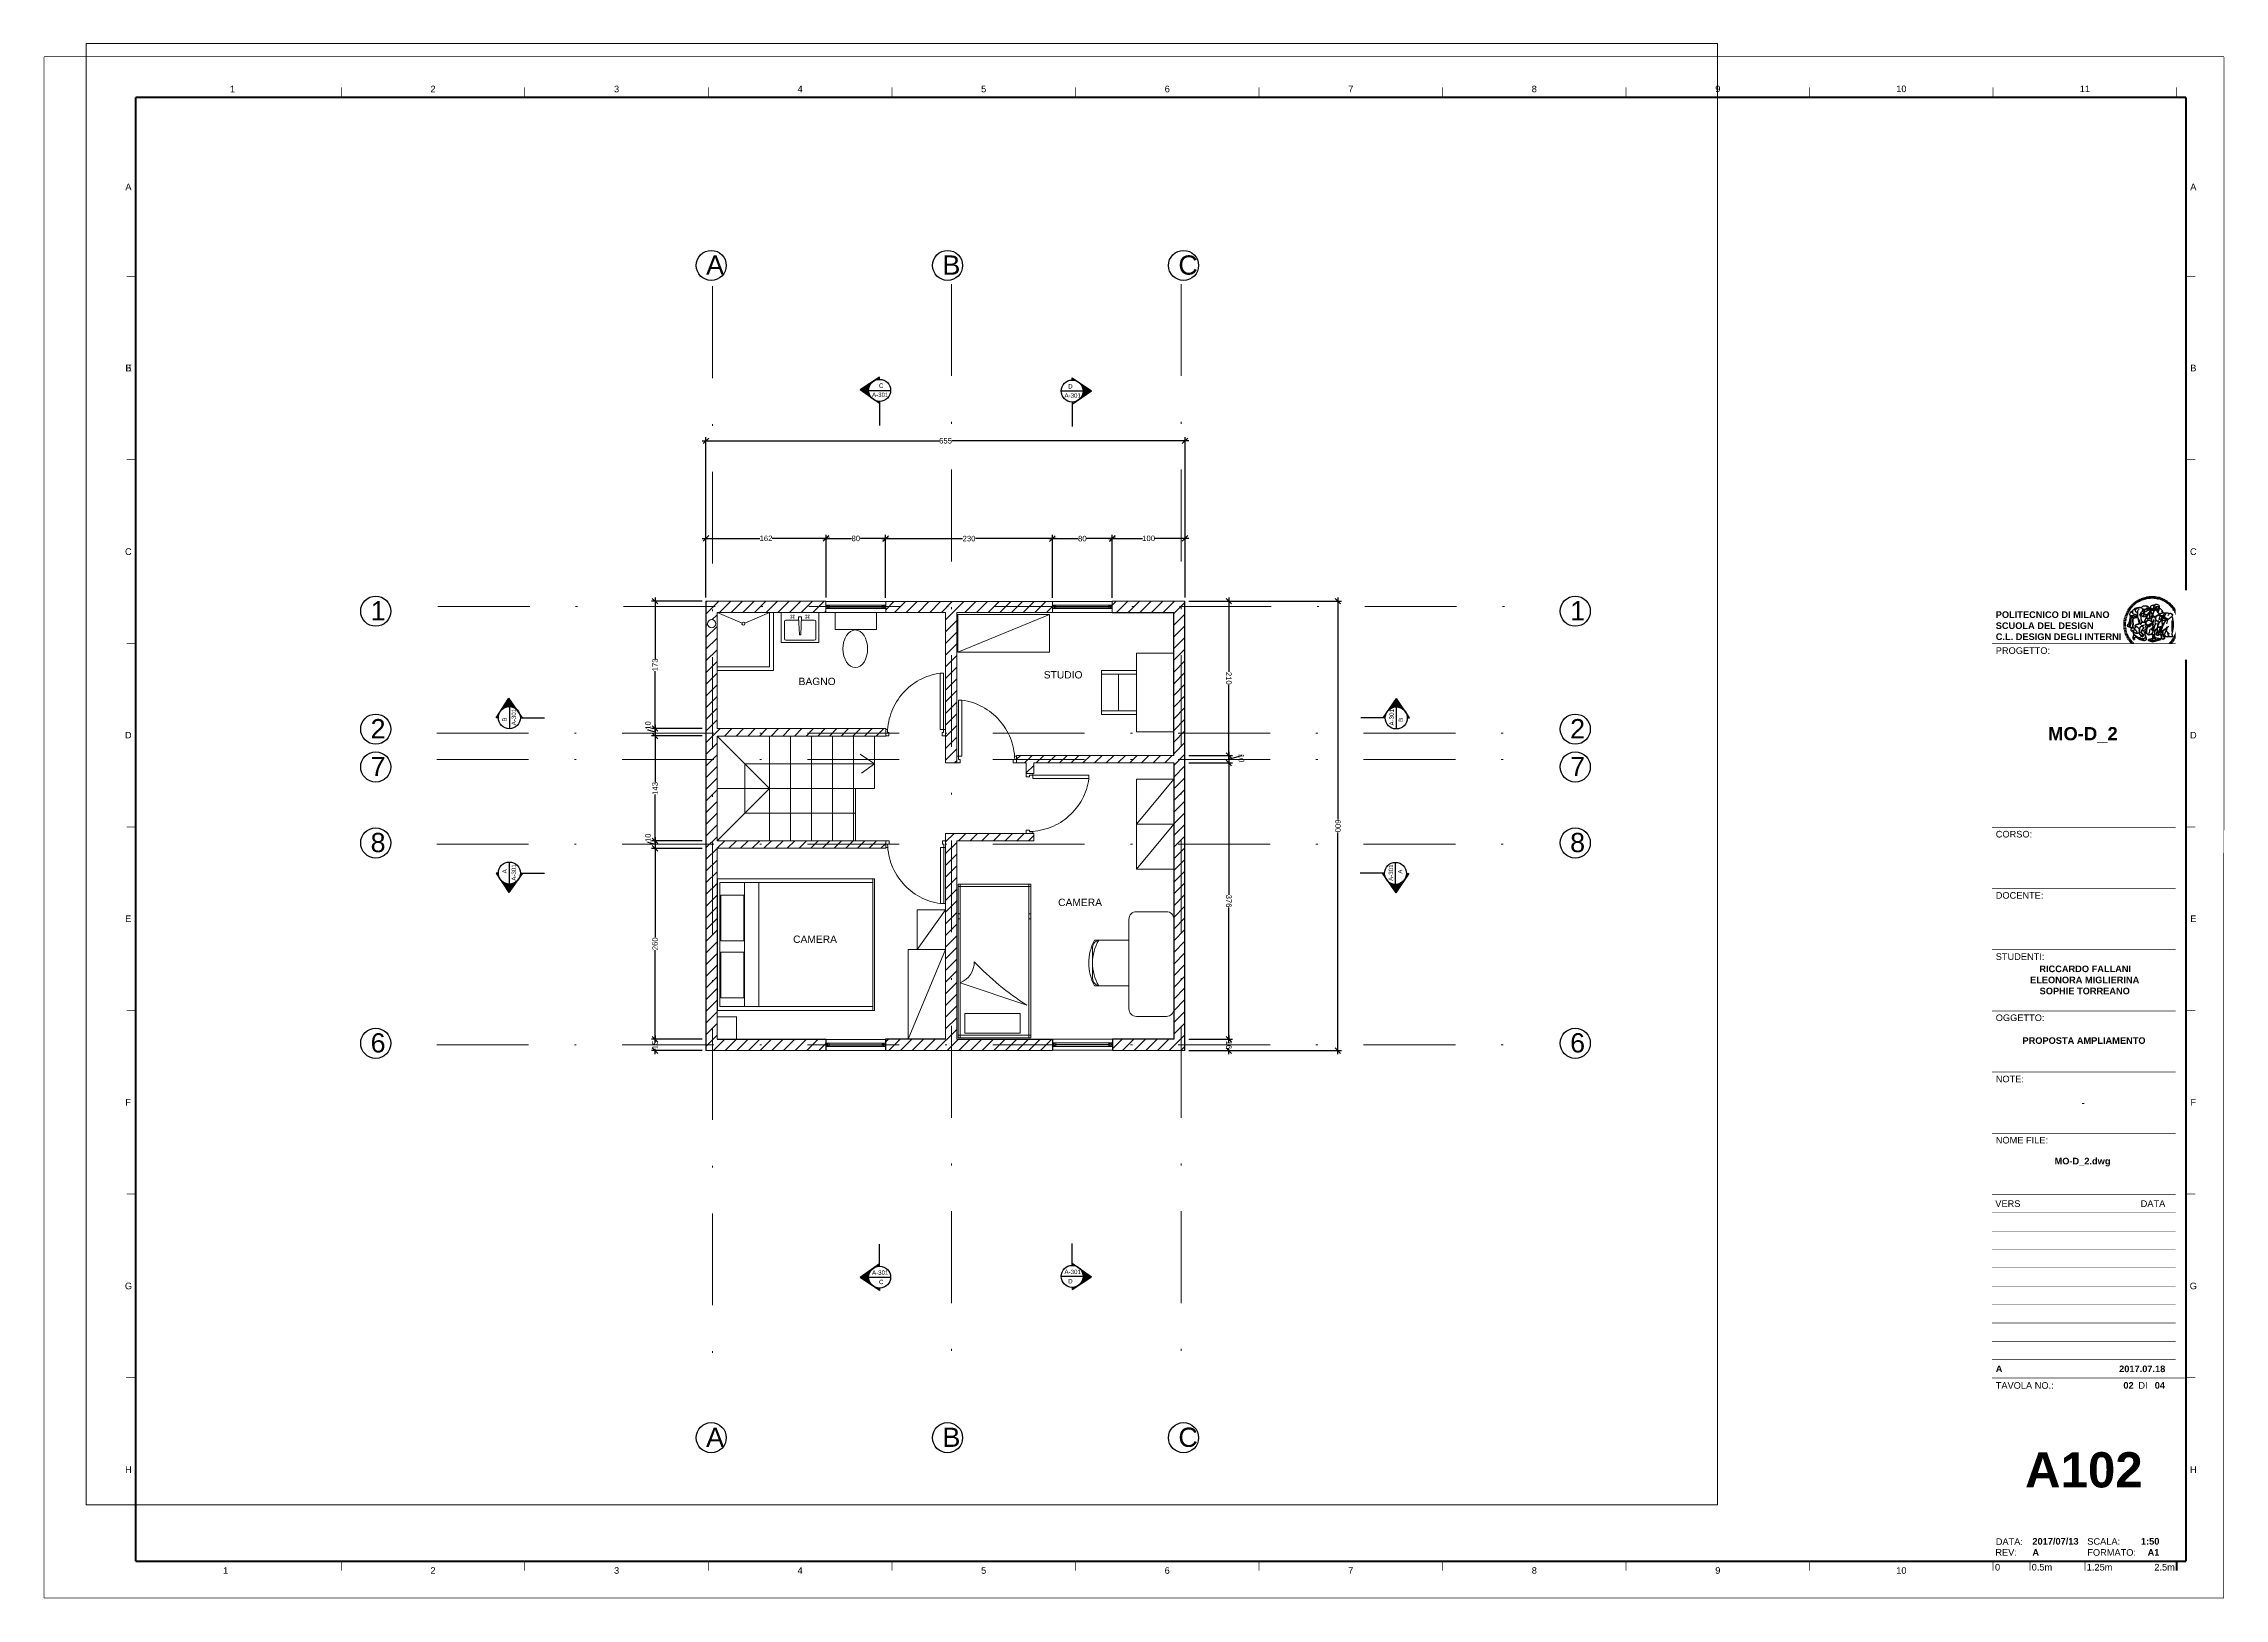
# Paper-space layout 'A102' of a CAD drawing. Header units: centimetres. Extents: x -1 to 593, y -1 to 422.
# The model-space entities are those that its viewports show. They can reach past a viewport. Long polylines and large blocks are cut down to what shows.
import ezdxf
from ezdxf.enums import TextEntityAlignment as Align

# ---------------------------------------------------------------- set-up
doc = ezdxf.new("R2010")
doc.units = ezdxf.units.CM
doc.header["$MEASUREMENT"] = 0
doc.set_wipeout_variables(frame=1)
doc.linetypes.add('DASHDOT', pattern=[1, 0.5, -0.25, 0, -0.25])
doc.linetypes.add('HIDDEN', pattern=[0.375, 0.25, -0.125])
doc.layers.get('0').update_dxf_attribs({"lineweight": 18})
doc.layers.get('DEFPOINTS').update_dxf_attribs({"color": 210})
for name, color, linetype, lineweight in [('Arredi', 3, 'Continuous', 15), ('Dettagli', 3, 'Continuous', 18), ('finestre', 4, 'Continuous', 15), ('linee', 252, 'DASHDOT', 13), ('Muri esterni', 1, 'Continuous', 30), ('Muri interni', 1, 'Continuous', 25), ('Quote', 5, 'Continuous', 18), ('Scale', 3, 'Continuous', 18), ('Scritte', 6, 'Continuous', 18)]:
    doc.layers.add(name, color=color, linetype=linetype, lineweight=lineweight)
doc.layers.add('G-ANNO-NPLT', color=210, linetype='Continuous', plot=False)
for name, color, linetype in [('G-ANNO-TEXT', 3, 'Continuous'), ('G-ANNO-TTLB', 3, 'Continuous'), ('Porte', 2, 'Continuous'), ('SECT-SYMB', 2, 'Continuous')]:
    doc.layers.add(name, color=color, linetype=linetype)
doc.layers.add('linee guida', color=5, linetype='Continuous', lineweight=18, plot=False)
doc.styles.add('ARIAL', font='Arial.ttf')
doc.styles.add('ARIAL-BOLD', font='Arial Bold.ttf')
doc.styles.add('E-ARIAL', font='Arial.ttf')
doc.styles.get("Standard").update_dxf_attribs({"font": 'Arial.ttf'})
doc.dimstyles.get("Standard").update_dxf_attribs({"dimtxt": 1.5, "dimasz": 1.5, "dimexe": 1, "dimexo": 1, "dimgap": 0.09, "dimtad": 0, "dimdec": 0, "dimzin": 0, "dimdsep": 46, "dimtxsty": 'Standard', "dimblk": 'OBLIQUE', "dimblk1": 'OBLIQUE', "dimblk2": 'OBLIQUE', "dimcen": 0.09, "dimdle": 1, "dimadec": 0, "dimazin": 0, "dimtfac": 1, "dimtdec": 0, "dimtofl": 0, "dimtmove": 0, "dimatfit": 3, "dimldrblk": 'OBLIQUE', "dimfxl": 1, "dimtolj": 1, "dimtzin": 0, "dimarcsym": 0})

psp = doc.layouts.new('A102')

# ---------------------------------------------------------------- texts
at = {"layer": 'G-ANNO-TEXT', "style": 'ARIAL'}
for s, p in [('1', (50.46, 410.07)), ('2', (105.11, 410.07)), ('3', (155.11, 410.07)), ('4', (205.11, 410.07)), ('5', (255.11, 410.07)), ('6', (305.11, 410.07)), ('7', (355.11, 410.07)), ('8', (405.11, 410.07)), ('9', (455.11, 410.11)), ('10', (505.11, 410.11)), ('11', (555.11, 410.11)), ('A', (22.13, 383.4)), ('A', (584.64, 383.4)), ('B', (22.08, 334.08)), ('E', (22.2, 334.08)), ('B', (584.64, 334.08)), ('C', (22.1, 284.08)), ('C', (584.64, 284.08)), ('D', (22.07, 234.08)), ('D', (584.64, 234.08)), ('E', (22.06, 184.08)), ('E', (584.64, 184.08)), ('F', (22.04, 134.08)), ('F', (584.64, 134.08)), ('G', (22.15, 84.08)), ('G', (584.64, 84.08)), ('H', (22.13, 34.08)), ('H', (584.64, 34.08)), ('1', (48.6, 6.59)), ('2', (105.11, 6.59)), ('3', (155.11, 6.59)), ('4', (205.11, 6.59)), ('5', (255.11, 6.59)), ('6', (305.11, 6.59)), ('7', (355.11, 6.59)), ('8', (405.11, 6.59)), ('9', (455.11, 6.59)), ('10', (505.11, 6.59))]:
    psp.add_text(s, height=1.8, dxfattribs=at).set_placement(p, align=Align.MIDDLE_CENTER)
at = {"layer": 'G-ANNO-TEXT', "style": 'E-ARIAL'}
psp.add_text('0', height=1.8, dxfattribs=at).set_placement((531.31, 8.38), align=Align.TOP_CENTER)
for s, p in [('0.5m', (540.61, 6.58)), ('1.25m', (555.61, 6.58))]:
    psp.add_text(s, height=1.8, dxfattribs=at).set_placement(p)
psp.add_text('2.5m', height=1.8, dxfattribs=at).set_placement((579.61, 6.58), align=Align.RIGHT)

msp = doc.modelspace()

# ---------------------------------------------------------------- texts
at = {"layer": 'Scritte', "char_height": 10, "attachment_point": 1}
for s, insert in [('BAGNO', (1310.3, 3245.5)), ('STUDIO', (1644.2, 3254.5)), ('CAMERA', (1663.8, 2944.6)), ('CAMERA', (1302.8, 2894.4))]:
    msp.add_mtext_dynamic_manual_height_columns(s, width=2.198, gutter_width=1, heights=[0], dxfattribs=dict(at, insert=insert))
at = {"layer": 'SECT-SYMB'}
for s, p in [('A-301', (1410.3, 3627.8)), ('C', (1419.8, 3640.3)), ('A-301', (1672.4, 3626.8)), ('D', (1677.5, 3639.3)), ('A-301', (1410.3, 2432.4)), ('A-301', (1672.4, 2433.4)), ('C', (1419.8, 2419.7)), ('D', (1677.5, 2420.7))]:
    msp.add_text(s, height=6, dxfattribs=at).set_placement(p)
for s, rotation, p in [('B', 90, (912.8, 3185.7)), ('A-301', 90, (925.4, 3180.7)), ('A-301', 89.7316, (2121, 3180.4)), ('B', 89.7316, (2133.7, 3185.3)), ('A', 90, (912.8, 2979.1)), ('A-301', 90, (925.4, 2969.1)), ('A-301', 89.7316, (2120, 2968.8)), ('A', 89.7316, (2132.7, 2978.7))]:
    msp.add_text(s, height=6, rotation=rotation, dxfattribs=at).set_placement(p)
at = {"layer": 'SECT-SYMB', "char_height": 26.2, "attachment_point": 1}
for s, insert in [('A', (1184.3, 3820.6)), ('B', (1506.2, 3820.6)), ('C', (1827.6, 3820.6)), ('1', (727.3, 3349.8)), ('1', (2361.2, 3349.8)), ('2', (727.3, 3189.2)), ('2', (2361.2, 3189.2)), ('7', (727.3, 3137.7)), ('7', (2361.2, 3137.7)), ('8', (727.3, 3034.2)), ('8', (2361.2, 3034.2)), ('6', (727.3, 2761.4)), ('6', (2361.2, 2761.4)), ('A', (1184.3, 2224.3)), ('B', (1506.2, 2224.3)), ('C', (1827.6, 2224.3))]:
    msp.add_mtext_dynamic_manual_height_columns(s, width=58.855, gutter_width=1, heights=[0], dxfattribs=dict(at, insert=insert))

# ---------------------------------------------------------------- blocks, each defined once
blk = doc.blocks.new('_Oblique')
at = {"color": 0, "linetype": 'ByBlock', "lineweight": -2}
blk.add_line((-0.5, -0.5), (0.5, 0.5), dxfattribs=at)
blk = doc.blocks.new('*D53')
at = {"layer": 'DEFPOINTS', "color": 0, "transparency": 16777216}
for p in [(212.16, 287.68), (179.46, 270.57), (212.16, 270.55)]:
    blk.add_point(p, dxfattribs=at)
at = {"layer": 'Quote', "color": 0, "lineweight": -2, "transparency": 16777216}
for p, q in [((178.46, 287.68), (194.14, 287.68)), ((179.46, 271.57), (179.46, 288.68)), ((213.16, 287.68), (197.47, 287.68)), ((212.16, 271.55), (212.16, 288.68))]:
    blk.add_line(p, q, dxfattribs=at)
at = {"layer": 'Quote', "color": 0, "lineweight": -2, "transparency": 16777216, "xscale": 1.5, "yscale": 1.5, "zscale": 1.5, "rotation": 180}
blk.add_blockref('_Oblique', (179.46, 287.68), dxfattribs=at)
at = {"layer": 'Quote', "color": 0, "lineweight": -2, "transparency": 16777216, "xscale": 1.5, "yscale": 1.5, "zscale": 1.5}
blk.add_blockref('_Oblique', (212.16, 287.68), dxfattribs=at)
at = {"layer": 'Quote', "color": 0, "transparency": 16777216, "insert": (195.81, 287.68), "char_height": 1.5, "attachment_point": 5}
blk.add_mtext('\\A1;162', dxfattribs=at)
blk = doc.blocks.new('*D54')
at = {"layer": 'DEFPOINTS', "color": 0, "transparency": 16777216}
for p in [(228.4, 287.66), (212.16, 270.55), (228.4, 270.5)]:
    blk.add_point(p, dxfattribs=at)
at = {"layer": 'Quote', "color": 0, "lineweight": -2, "transparency": 16777216}
for p, q in [((211.16, 287.66), (219.13, 287.66)), ((212.16, 271.55), (212.16, 288.66)), ((229.4, 287.66), (221.44, 287.66)), ((228.4, 271.5), (228.4, 288.66))]:
    blk.add_line(p, q, dxfattribs=at)
at = {"layer": 'Quote', "color": 0, "lineweight": -2, "transparency": 16777216, "xscale": 1.5, "yscale": 1.5, "zscale": 1.5, "rotation": 180}
blk.add_blockref('_Oblique', (212.16, 287.66), dxfattribs=at)
at = {"layer": 'Quote', "color": 0, "lineweight": -2, "transparency": 16777216, "xscale": 1.5, "yscale": 1.5, "zscale": 1.5}
blk.add_blockref('_Oblique', (228.4, 287.66), dxfattribs=at)
at = {"layer": 'Quote', "color": 0, "transparency": 16777216, "insert": (220.28, 287.66), "char_height": 1.5, "attachment_point": 5}
blk.add_mtext('\\A1;80', dxfattribs=at)
blk = doc.blocks.new('*D55')
at = {"layer": 'DEFPOINTS', "color": 0, "transparency": 16777216}
for p in [(273.83, 287.61), (228.4, 270.5), (273.83, 270.5)]:
    blk.add_point(p, dxfattribs=at)
at = {"layer": 'Quote', "color": 0, "lineweight": -2, "transparency": 16777216}
for p, q in [((227.4, 287.61), (249.35, 287.61)), ((228.4, 271.5), (228.4, 288.61)), ((274.83, 287.61), (252.88, 287.61)), ((273.83, 271.5), (273.83, 288.61))]:
    blk.add_line(p, q, dxfattribs=at)
at = {"layer": 'Quote', "color": 0, "lineweight": -2, "transparency": 16777216, "xscale": 1.5, "yscale": 1.5, "zscale": 1.5, "rotation": 180}
blk.add_blockref('_Oblique', (228.4, 287.61), dxfattribs=at)
at = {"layer": 'Quote', "color": 0, "lineweight": -2, "transparency": 16777216, "xscale": 1.5, "yscale": 1.5, "zscale": 1.5}
blk.add_blockref('_Oblique', (273.83, 287.61), dxfattribs=at)
at = {"layer": 'Quote', "color": 0, "transparency": 16777216, "insert": (251.12, 287.61), "char_height": 1.5, "attachment_point": 5}
blk.add_mtext('\\A1;230', dxfattribs=at)
blk = doc.blocks.new('*D56')
at = {"layer": 'DEFPOINTS', "color": 0, "transparency": 16777216}
for p in [(290.14, 287.61), (273.83, 270.5), (290.14, 270.5)]:
    blk.add_point(p, dxfattribs=at)
at = {"layer": 'Quote', "color": 0, "lineweight": -2, "transparency": 16777216}
for p, q in [((272.83, 287.61), (280.83, 287.61)), ((273.83, 271.5), (273.83, 288.61)), ((291.14, 287.61), (283.14, 287.61)), ((290.14, 271.5), (290.14, 288.61))]:
    blk.add_line(p, q, dxfattribs=at)
at = {"layer": 'Quote', "color": 0, "lineweight": -2, "transparency": 16777216, "xscale": 1.5, "yscale": 1.5, "zscale": 1.5, "rotation": 180}
blk.add_blockref('_Oblique', (273.83, 287.61), dxfattribs=at)
at = {"layer": 'Quote', "color": 0, "lineweight": -2, "transparency": 16777216, "xscale": 1.5, "yscale": 1.5, "zscale": 1.5}
blk.add_blockref('_Oblique', (290.14, 287.61), dxfattribs=at)
at = {"layer": 'Quote', "color": 0, "transparency": 16777216, "insert": (281.99, 287.61), "char_height": 1.5, "attachment_point": 5}
blk.add_mtext('\\A1;80', dxfattribs=at)
blk = doc.blocks.new('*D57')
at = {"layer": 'DEFPOINTS', "color": 0, "transparency": 16777216}
for p in [(309.96, 287.68), (290.14, 270.5), (309.96, 270.57)]:
    blk.add_point(p, dxfattribs=at)
at = {"layer": 'Quote', "color": 0, "lineweight": -2, "transparency": 16777216}
for p, q in [((289.14, 287.68), (298.37, 287.68)), ((290.14, 271.5), (290.14, 288.68)), ((310.96, 287.68), (301.73, 287.68)), ((309.96, 271.57), (309.96, 288.68))]:
    blk.add_line(p, q, dxfattribs=at)
at = {"layer": 'Quote', "color": 0, "lineweight": -2, "transparency": 16777216, "xscale": 1.5, "yscale": 1.5, "zscale": 1.5, "rotation": 180}
blk.add_blockref('_Oblique', (290.14, 287.68), dxfattribs=at)
at = {"layer": 'Quote', "color": 0, "lineweight": -2, "transparency": 16777216, "xscale": 1.5, "yscale": 1.5, "zscale": 1.5}
blk.add_blockref('_Oblique', (309.96, 287.68), dxfattribs=at)
at = {"layer": 'Quote', "color": 0, "transparency": 16777216, "insert": (300.05, 287.68), "char_height": 1.5, "attachment_point": 5}
blk.add_mtext('\\A1;100', dxfattribs=at)
blk = doc.blocks.new('*D58')
at = {"layer": 'DEFPOINTS', "color": 0, "transparency": 16777216}
for p in [(309.96, 314.26), (179.46, 270.57), (309.96, 270.57)]:
    blk.add_point(p, dxfattribs=at)
at = {"layer": 'Quote', "color": 0, "lineweight": -2, "transparency": 16777216}
for p, q in [((179.46, 271.57), (179.46, 315.26)), ((309.96, 271.57), (309.96, 315.26)), ((178.46, 314.26), (242.95, 314.26)), ((310.96, 314.26), (246.46, 314.26))]:
    blk.add_line(p, q, dxfattribs=at)
at = {"layer": 'Quote', "color": 0, "lineweight": -2, "transparency": 16777216, "xscale": 1.5, "yscale": 1.5, "zscale": 1.5, "rotation": 180}
blk.add_blockref('_Oblique', (179.46, 314.26), dxfattribs=at)
at = {"layer": 'Quote', "color": 0, "lineweight": -2, "transparency": 16777216, "xscale": 1.5, "yscale": 1.5, "zscale": 1.5}
blk.add_blockref('_Oblique', (309.96, 314.26), dxfattribs=at)
at = {"layer": 'Quote', "color": 0, "transparency": 16777216, "insert": (244.71, 314.26), "char_height": 1.5, "attachment_point": 5}
blk.add_mtext('\\A1;655', dxfattribs=at)
blk = doc.blocks.new('*D59')
at = {"layer": 'DEFPOINTS', "color": 0, "transparency": 16777216}
for p in [(309.96, 270.57), (309.96, 148.17), (351.61, 148.17)]:
    blk.add_point(p, dxfattribs=at)
at = {"layer": 'Quote', "color": 0, "lineweight": -2, "transparency": 16777216}
for p, q in [((310.96, 270.57), (352.61, 270.57)), ((351.61, 271.57), (351.61, 211.13)), ((351.61, 147.17), (351.61, 207.61)), ((310.96, 148.17), (352.61, 148.17))]:
    blk.add_line(p, q, dxfattribs=at)
at = {"layer": 'Quote', "color": 0, "lineweight": -2, "transparency": 16777216, "xscale": 1.5, "yscale": 1.5, "zscale": 1.5}
for p, rotation in [((351.61, 270.57), 90), ((351.61, 148.17), 270)]:
    blk.add_blockref('_Oblique', p, dxfattribs=dict(at, rotation=rotation))
at = {"layer": 'Quote', "color": 0, "transparency": 16777216, "insert": (351.61, 209.37), "char_height": 1.5, "attachment_point": 5, "rotation": 270}
blk.add_mtext('\\A1;600', dxfattribs=at)
blk = doc.blocks.new('*D60')
at = {"layer": 'DEFPOINTS', "color": 0, "transparency": 16777216}
for p in [(309.96, 270.57), (309.96, 228.56), (321.89, 228.56)]:
    blk.add_point(p, dxfattribs=at)
at = {"layer": 'Quote', "color": 0, "lineweight": -2, "transparency": 16777216}
for p, q in [((310.96, 270.57), (322.89, 270.57)), ((321.89, 271.57), (321.89, 251.33)), ((321.89, 227.56), (321.89, 247.8)), ((310.96, 228.56), (322.89, 228.56))]:
    blk.add_line(p, q, dxfattribs=at)
at = {"layer": 'Quote', "color": 0, "lineweight": -2, "transparency": 16777216, "xscale": 1.5, "yscale": 1.5, "zscale": 1.5}
for p, rotation in [((321.89, 270.57), 90), ((321.89, 228.56), 270)]:
    blk.add_blockref('_Oblique', p, dxfattribs=dict(at, rotation=rotation))
at = {"layer": 'Quote', "color": 0, "transparency": 16777216, "insert": (321.89, 249.57), "char_height": 1.5, "attachment_point": 5, "rotation": 270}
blk.add_mtext('\\A1;210', dxfattribs=at)
blk = doc.blocks.new('*D61')
at = {"layer": 'DEFPOINTS', "color": 0, "transparency": 16777216}
for p in [(309.96, 228.56), (309.96, 226.52), (321.89, 226.52)]:
    blk.add_point(p, dxfattribs=at)
at = {"layer": 'Quote', "color": 0, "lineweight": -2, "transparency": 16777216}
for p, q in [((310.96, 228.56), (322.89, 228.56)), ((310.96, 226.52), (322.89, 226.52)), ((321.89, 229.56), (321.89, 225.52)), ((321.89, 227.54), (325.31, 228.57)), ((325.31, 228.57), (325.31, 228.75))]:
    blk.add_line(p, q, dxfattribs=at)
at = {"layer": 'Quote', "color": 0, "lineweight": -2, "transparency": 16777216, "xscale": 1.5, "yscale": 1.5, "zscale": 1.5}
for p, rotation in [((321.89, 228.56), 90), ((321.89, 226.52), 270)]:
    blk.add_blockref('_Oblique', p, dxfattribs=dict(at, rotation=rotation))
at = {"layer": 'Quote', "color": 0, "transparency": 16777216, "insert": (325.31, 227.84), "char_height": 1.5, "attachment_point": 5, "rotation": 270}
blk.add_mtext('\\A1;10', dxfattribs=at)
blk = doc.blocks.new('*D62')
at = {"layer": 'DEFPOINTS', "color": 0, "transparency": 16777216}
for p in [(309.96, 226.52), (309.96, 151.28), (321.89, 151.28)]:
    blk.add_point(p, dxfattribs=at)
at = {"layer": 'Quote', "color": 0, "lineweight": -2, "transparency": 16777216}
for p, q in [((310.96, 226.52), (322.89, 226.52)), ((321.89, 227.52), (321.89, 190.64)), ((321.89, 150.28), (321.89, 187.16)), ((310.96, 151.28), (322.89, 151.28))]:
    blk.add_line(p, q, dxfattribs=at)
at = {"layer": 'Quote', "color": 0, "lineweight": -2, "transparency": 16777216, "xscale": 1.5, "yscale": 1.5, "zscale": 1.5}
for p, rotation in [((321.89, 226.52), 90), ((321.89, 151.28), 270)]:
    blk.add_blockref('_Oblique', p, dxfattribs=dict(at, rotation=rotation))
at = {"layer": 'Quote', "color": 0, "transparency": 16777216, "insert": (321.89, 188.9), "char_height": 1.5, "attachment_point": 5, "rotation": 270}
blk.add_mtext('\\A1;376', dxfattribs=at)
blk = doc.blocks.new('*D63')
at = {"layer": 'DEFPOINTS', "color": 0, "transparency": 16777216}
for p in [(309.96, 151.28), (309.96, 148.17), (321.89, 148.17)]:
    blk.add_point(p, dxfattribs=at)
at = {"layer": 'Quote', "color": 0, "lineweight": -2, "transparency": 16777216}
for p, q in [((310.96, 151.28), (322.89, 151.28)), ((321.89, 152.28), (321.89, 150.82)), ((321.89, 147.17), (321.89, 148.63)), ((310.96, 148.17), (322.89, 148.17))]:
    blk.add_line(p, q, dxfattribs=at)
at = {"layer": 'Quote', "color": 0, "lineweight": -2, "transparency": 16777216, "xscale": 1.5, "yscale": 1.5, "zscale": 1.5}
for p, rotation in [((321.89, 151.28), 90), ((321.89, 148.17), 270)]:
    blk.add_blockref('_Oblique', p, dxfattribs=dict(at, rotation=rotation))
at = {"layer": 'Quote', "color": 0, "transparency": 16777216, "insert": (321.89, 149.73), "char_height": 1.5, "attachment_point": 5, "rotation": 270}
blk.add_mtext('\\A1;16', dxfattribs=at)
blk = doc.blocks.new('*D64')
at = {"layer": 'DEFPOINTS', "color": 0, "transparency": 16777216}
for p in [(179.46, 270.57), (165.59, 235.9), (179.46, 235.9)]:
    blk.add_point(p, dxfattribs=at)
at = {"layer": 'Quote', "color": 0, "lineweight": -2, "transparency": 16777216}
for p, q in [((178.46, 270.57), (164.59, 270.57)), ((165.59, 271.57), (165.59, 254.91)), ((165.59, 234.9), (165.59, 251.56)), ((178.46, 235.9), (164.59, 235.9))]:
    blk.add_line(p, q, dxfattribs=at)
at = {"layer": 'Quote', "color": 0, "lineweight": -2, "transparency": 16777216, "xscale": 1.5, "yscale": 1.5, "zscale": 1.5}
for p, rotation in [((165.59, 270.57), 90), ((165.59, 235.9), 270)]:
    blk.add_blockref('_Oblique', p, dxfattribs=dict(at, rotation=rotation))
at = {"layer": 'Quote', "color": 0, "transparency": 16777216, "insert": (165.59, 253.23), "char_height": 1.5, "attachment_point": 5, "rotation": 90}
blk.add_mtext('\\A1;173', dxfattribs=at)
blk = doc.blocks.new('*D65')
at = {"layer": 'DEFPOINTS', "color": 0, "transparency": 16777216}
for p in [(165.59, 233.86), (179.46, 235.9), (179.46, 233.86)]:
    blk.add_point(p, dxfattribs=at)
at = {"layer": 'Quote', "color": 0, "lineweight": -2, "transparency": 16777216}
for p, q in [((163.7, 235.45), (163.7, 235.63)), ((165.59, 234.88), (163.7, 235.45)), ((178.46, 235.9), (164.59, 235.9)), ((178.46, 233.86), (164.59, 233.86)), ((165.59, 236.9), (165.59, 232.86))]:
    blk.add_line(p, q, dxfattribs=at)
at = {"layer": 'Quote', "color": 0, "lineweight": -2, "transparency": 16777216, "xscale": 1.5, "yscale": 1.5, "zscale": 1.5}
for p, rotation in [((165.59, 235.9), 90), ((165.59, 233.86), 270)]:
    blk.add_blockref('_Oblique', p, dxfattribs=dict(at, rotation=rotation))
at = {"layer": 'Quote', "color": 0, "transparency": 16777216, "insert": (163.7, 236.72), "char_height": 1.5, "attachment_point": 5, "rotation": 90}
blk.add_mtext('\\A1;10', dxfattribs=at)
blk = doc.blocks.new('*D66')
at = {"layer": 'DEFPOINTS', "color": 0, "transparency": 16777216}
for p in [(179.46, 233.86), (165.59, 205.3), (179.46, 205.3)]:
    blk.add_point(p, dxfattribs=at)
at = {"layer": 'Quote', "color": 0, "lineweight": -2, "transparency": 16777216}
for p, q in [((178.46, 233.86), (164.59, 233.86)), ((165.59, 234.86), (165.59, 221.26)), ((165.59, 204.3), (165.59, 217.9)), ((178.46, 205.3), (164.59, 205.3))]:
    blk.add_line(p, q, dxfattribs=at)
at = {"layer": 'Quote', "color": 0, "lineweight": -2, "transparency": 16777216, "xscale": 1.5, "yscale": 1.5, "zscale": 1.5}
for p, rotation in [((165.59, 233.86), 90), ((165.59, 205.3), 270)]:
    blk.add_blockref('_Oblique', p, dxfattribs=dict(at, rotation=rotation))
at = {"layer": 'Quote', "color": 0, "transparency": 16777216, "insert": (165.59, 219.58), "char_height": 1.5, "attachment_point": 5, "rotation": 90}
blk.add_mtext('\\A1;143', dxfattribs=at)
blk = doc.blocks.new('*D67')
at = {"layer": 'DEFPOINTS', "color": 0, "transparency": 16777216}
for p in [(165.59, 203.26), (179.46, 205.3), (179.46, 203.26)]:
    blk.add_point(p, dxfattribs=at)
at = {"layer": 'Quote', "color": 0, "lineweight": -2, "transparency": 16777216}
for p, q in [((163.7, 204.85), (163.7, 205.03)), ((165.59, 204.28), (163.7, 204.85)), ((178.46, 205.3), (164.59, 205.3)), ((178.46, 203.26), (164.59, 203.26)), ((165.59, 206.3), (165.59, 202.26))]:
    blk.add_line(p, q, dxfattribs=at)
at = {"layer": 'Quote', "color": 0, "lineweight": -2, "transparency": 16777216, "xscale": 1.5, "yscale": 1.5, "zscale": 1.5}
for p, rotation in [((165.59, 205.3), 90), ((165.59, 203.26), 270)]:
    blk.add_blockref('_Oblique', p, dxfattribs=dict(at, rotation=rotation))
at = {"layer": 'Quote', "color": 0, "transparency": 16777216, "insert": (163.7, 206.13), "char_height": 1.5, "attachment_point": 5, "rotation": 90}
blk.add_mtext('\\A1;10', dxfattribs=at)
blk = doc.blocks.new('*D68')
at = {"layer": 'DEFPOINTS', "color": 0, "transparency": 16777216}
for p in [(179.46, 203.26), (165.59, 151.26), (179.46, 151.26)]:
    blk.add_point(p, dxfattribs=at)
at = {"layer": 'Quote', "color": 0, "lineweight": -2, "transparency": 16777216}
for p, q in [((178.46, 203.26), (164.59, 203.26)), ((165.59, 204.26), (165.59, 179.03)), ((165.59, 150.26), (165.59, 175.49)), ((178.46, 151.26), (164.59, 151.26))]:
    blk.add_line(p, q, dxfattribs=at)
at = {"layer": 'Quote', "color": 0, "lineweight": -2, "transparency": 16777216, "xscale": 1.5, "yscale": 1.5, "zscale": 1.5}
for p, rotation in [((165.59, 203.26), 90), ((165.59, 151.26), 270)]:
    blk.add_blockref('_Oblique', p, dxfattribs=dict(at, rotation=rotation))
at = {"layer": 'Quote', "color": 0, "transparency": 16777216, "insert": (165.59, 177.26), "char_height": 1.5, "attachment_point": 5, "rotation": 90}
blk.add_mtext('\\A1;260', dxfattribs=at)
blk = doc.blocks.new('*D69')
at = {"layer": 'DEFPOINTS', "color": 0, "transparency": 16777216}
for p in [(179.46, 151.26), (165.59, 148.17), (179.45, 148.17)]:
    blk.add_point(p, dxfattribs=at)
at = {"layer": 'Quote', "color": 0, "lineweight": -2, "transparency": 16777216}
for p, q in [((178.46, 151.26), (164.59, 151.26)), ((165.59, 152.26), (165.59, 150.81)), ((165.59, 147.17), (165.59, 148.62)), ((178.45, 148.17), (164.59, 148.17))]:
    blk.add_line(p, q, dxfattribs=at)
at = {"layer": 'Quote', "color": 0, "lineweight": -2, "transparency": 16777216, "xscale": 1.5, "yscale": 1.5, "zscale": 1.5}
for p, rotation in [((165.59, 151.26), 90), ((165.59, 148.17), 270)]:
    blk.add_blockref('_Oblique', p, dxfattribs=dict(at, rotation=rotation))
at = {"layer": 'Quote', "color": 0, "transparency": 16777216, "insert": (165.59, 149.72), "char_height": 1.5, "attachment_point": 5, "rotation": 90}
blk.add_mtext('\\A1;15', dxfattribs=at)
blk = doc.blocks.new('logoPolimi')
for p, q in [((-1.49, 1.84), (-1.36, 1.68)), ((-1.41, 1.91), (-1.28, 1.74)), ((-1.32, 1.97), (-1.2, 1.8)), ((-1.22, 2.03), (-1.11, 1.85)), ((-1.13, 2.09), (-1.03, 1.9)), ((-1.03, 2.14), (-0.94, 1.95)), ((-0.93, 2.18), (-0.84, 1.99)), ((-0.83, 2.22), (-0.75, 2.03)), ((-0.72, 2.26), (-0.66, 2.06)), ((-0.61, 2.29), (-0.56, 2.09)), ((-0.51, 2.32), (-0.46, 2.11)), ((-0.4, 2.34), (-0.36, 2.13)), ((-0.29, 2.35), (-0.26, 2.14)), ((-0.18, 2.36), (-0.16, 2.15)), ((-0.07, 2.37), (-0.06, 2.16)), ((0.04, 2.37), (0.04, 2.16)), ((0.15, 2.36), (0.14, 2.16)), ((0.26, 2.36), (0.24, 2.15)), ((0.37, 2.34), (0.34, 2.13)), ((0.48, 2.32), (0.44, 2.12)), ((0.59, 2.3), (0.54, 2.09)), ((0.69, 2.27), (0.63, 2.07)), ((0.8, 2.23), (0.73, 2.03)), ((0.9, 2.19), (0.82, 2)), ((1, 2.15), (0.91, 1.96)), ((1.1, 2.1), (1, 1.91)), ((1.2, 2.04), (1.09, 1.86)), ((1.29, 1.99), (1.18, 1.81)), ((1.38, 1.92), (1.26, 1.75)), ((1.47, 1.86), (1.34, 1.69)), ((-2.37, 0.12), (-2.16, 0.11)), ((-2.37, 0.01), (-2.16, 0.01)), ((-2.36, 0.23), (-2.15, 0.21)), ((-2.35, 0.34), (-2.14, 0.31)), ((-2.33, 0.45), (-2.12, 0.41)), ((-2.3, 0.55), (-2.1, 0.51)), ((-2.28, 0.66), (-2.07, 0.6)), ((-2.24, 0.77), (-2.04, 0.7)), ((-2.2, 0.87), (-2.01, 0.79)), ((-2.16, 0.97), (-1.97, 0.89)), ((-2.11, 1.07), (-1.93, 0.98)), ((-2.06, 1.17), (-1.88, 1.07)), ((-2.01, 1.26), (-1.83, 1.15)), ((-1.94, 1.36), (-1.77, 1.24)), ((-1.88, 1.45), (-1.71, 1.32)), ((-1.84, 0.03), (-1.82, 0.35)), ((-1.81, 1.53), (-1.65, 1.4)), ((-1.74, 1.61), (-1.58, 1.47)), ((-1.73, 0.59), (-1.73, 0.59)), ((-1.73, 0.59), (-1.73, 0.59)), ((-1.66, 1.69), (-1.51, 1.54)), ((-1.65, 0.57), (-1.65, 0.57)), ((-1.59, 1.12), (-1.59, 1.12)), ((-1.58, 1.77), (-1.44, 1.61)), ((-1.51, 0.55), (-1.51, 0.55)), ((-1.51, 0.55), (-1.51, 0.55)), ((-1.31, 0.79), (-1.21, 0.75)), ((-1.21, 0.75), (-1.31, 0.79)), ((-1.21, 0.75), (-1.31, 0.79)), ((-1.21, 0.75), (-1.21, 0.75)), ((-1.21, 0.75), (-1.21, 0.75)), ((-1.19, 0.76), (-1.19, 0.76)), ((-1.19, 0.76), (-1.19, 0.76)), ((-1.17, 0.99), (-1.18, 0.99)), ((-1.18, 0.99), (-1.17, 0.99)), ((-1.16, 0.57), (-1.16, 0.57)), ((-1.16, 0.57), (-1.16, 0.57)), ((-1.1, 0.01), (-0.99, 0.06)), ((-0.99, 0.06), (-1.1, 0.01)), ((-0.99, 0.06), (-1.1, 0.01)), ((-0.99, 0.06), (-0.99, 0.06)), ((-0.99, 0.06), (-0.99, 0.06)), ((-0.97, 0.79), (-0.98, 0.79)), ((-0.89, 0.84), (-0.97, 0.79)), ((-0.97, 0.79), (-0.89, 0.84)), ((-0.96, 1.41), (-0.96, 1.41)), ((-0.96, 1.41), (-0.96, 1.41)), ((-0.89, 0.84), (-0.82, 0.87)), ((-0.82, 0.87), (-0.89, 0.84)), ((-0.89, 0.84), (-0.82, 0.87)), ((-0.88, 0.83), (-0.89, 0.84)), ((-0.85, 1.39), (-0.85, 1.39)), ((-0.85, 1.39), (-0.85, 1.39)), ((-0.84, 0.14), (-0.84, 0.14)), ((-0.77, 1.08), (-0.78, 1.08)), ((-0.78, 1.08), (-0.77, 1.08)), ((-0.61, 1.12), (-0.77, 1.08)), ((-0.77, 1.08), (-0.61, 1.12)), ((-0.77, 1.08), (-0.61, 1.12)), ((-0.75, 1.3), (-0.76, 1.29)), ((-0.76, 1.29), (-0.75, 1.3)), ((-0.65, 0.99), (-0.7, 0.96)), ((-0.69, 0.18), (-0.68, 0.18)), ((-0.66, 0.93), (-0.66, 0.93)), ((-0.66, 0.93), (-0.64, 0.93)), ((-0.66, 0.93), (-0.66, 0.93)), ((-0.66, 0.93), (-0.66, 0.93)), ((-0.63, 1.01), (-0.63, 1.01)), ((-0.63, 1.01), (-0.62, 1.01)), ((-0.63, 0.66), (-0.63, 0.66)), ((-0.6, 1.12), (-0.61, 1.12)), ((-0.61, 1.12), (-0.6, 1.12)), ((-0.61, 1.12), (-0.6, 1.12)), ((-0.61, 0.86), (-0.57, 0.85)), ((-0.57, 0.85), (-0.61, 0.86)), ((-0.61, 0.86), (-0.57, 0.85)), ((-0.53, 1.08), (-0.6, 1.12)), ((-0.6, 1.12), (-0.6, 1.11)), ((-0.6, 1.12), (-0.53, 1.08)), ((-0.57, 0.8), (-0.59, 0.8)), ((-0.57, 0.85), (-0.53, 0.84)), ((-0.57, 0.85), (-0.57, 0.85)), ((-0.57, 0.85), (-0.57, 0.85)), ((-0.57, 0.85), (-0.53, 0.84)), ((-0.56, 0.29), (-0.49, 0.48)), ((-0.56, 0.14), (-0.56, 0.29)), ((-0.5, 0.11), (-0.56, 0.14)), ((-0.53, 0.84), (-0.51, 0.84)), ((-0.53, 0.84), (-0.51, 0.84)), ((-0.53, 0.84), (-0.53, 0.84)), ((-0.51, 0.11), (-0.51, 0.11)), ((-0.51, 0.11), (-0.51, 0.11)), ((-0.34, 0.33), (-0.5, 0.11)), ((-0.49, 0.48), (-0.41, 0.55)), ((-0.42, 0.8), (-0.47, 0.79)), ((-0.42, 0.8), (-0.47, 0.79)), ((-0.47, 0.79), (-0.45, 0.76)), ((-0.47, 0.79), (-0.45, 0.76)), ((-0.45, 1.14), (-0.42, 1.11)), ((-0.42, 1.26), (-0.36, 1.22)), ((-0.41, 0.55), (-0.34, 0.49)), ((-0.4, 1.37), (-0.38, 1.38)), ((-0.39, 1.37), (-0.4, 1.37)), ((-0.35, 1.33), (-0.4, 1.37)), ((-0.39, 1.24), (-0.4, 1.23)), ((-0.38, 1.14), (-0.38, 1.14)), ((-0.34, 0.49), (-0.09, 0.48)), ((-0.16, 0.32), (-0.34, 0.33)), ((-0.14, 0.32), (-0.31, 0.34)), ((-0.28, 1.3), (-0.29, 1.3)), ((-0.28, 1.3), (-0.28, 1.3)), ((-0.16, 1.24), (-0.16, 1.25)), ((-0.16, 1.25), (-0.16, 1.25)), ((-0.16, 0.49), (-0.14, 0.64)), ((-0.06, 0.27), (-0.16, 0.32)), ((-0.1, 0.88), (-0.09, 0.87)), ((-0.08, 1.37), (-0.08, 1.38)), ((-0.08, 1.23), (-0.05, 1.21)), ((-0.05, 1.21), (-0.08, 1.23)), ((-0.08, 1.23), (-0.05, 1.21)), ((-0.03, 0.26), (-0.06, 0.27)), ((-0.05, 1.21), (-0.04, 1.21)), ((-0.04, 1.21), (-0.05, 1.21)), ((-0.04, 1.21), (-0.04, 1.21)), ((-0.04, 1.21), (-0.04, 1.21)), ((-0.04, 0.48), (-0.03, 0.26)), ((0.03, 1.15), (0.03, 1.15)), ((0.03, 0.66), (0.03, 0.67)), ((0.07, 0.58), (0.07, 0.57)), ((0.1, 1.18), (0.1, 1.18)), ((0.1, 0.84), (0.1, 0.84)), ((0.13, 1.32), (0.17, 1.19)), ((0.14, 0.71), (0.34, 0.65)), ((0.31, 0.56), (0.17, 0.63)), ((0.27, 1.61), (0.27, 1.61)), ((0.27, 1.61), (0.27, 1.61)), ((0.27, 1.61), (0.27, 1.61)), ((0.29, 1.29), (0.29, 1.29)), ((0.29, 1.29), (0.29, 1.29)), ((0.29, 1.29), (0.29, 1.29)), ((0.29, 1.29), (0.29, 1.29)), ((0.33, 0.49), (0.34, 0.49)), ((0.33, 0.03), (0.35, 0.03)), ((0.33, 0.03), (0.35, 0.03)), ((0.34, 0.65), (0.34, 0.64)), ((0.35, 0.03), (0.57, 0.06)), ((0.35, 0.03), (0.57, 0.06)), ((0.35, 0.03), (0.35, 0.03)), ((0.35, 0.03), (0.35, 0.03)), ((0.38, 1.36), (0.37, 1.35)), ((0.38, 0.34), (0.37, 0.34)), ((0.38, 0.34), (0.38, 0.34)), ((0.43, 0.67), (0.39, 0.64)), ((0.49, 1.05), (0.51, 1.13)), ((0.51, 1.13), (0.49, 1.05)), ((0.49, 1.05), (0.51, 1.13)), ((0.51, 1.31), (0.5, 1.29)), ((0.51, 1.13), (0.52, 1.23)), ((0.52, 1.23), (0.51, 1.23)), ((0.51, 1.23), (0.52, 1.23)), ((0.52, 1.23), (0.51, 1.13)), ((0.51, 1.13), (0.52, 1.23)), ((0.52, 1.24), (0.6, 1.37)), ((0.52, 1.23), (0.6, 1.36)), ((0.6, 1.36), (0.52, 1.23)), ((0.52, 1.23), (0.52, 1.23)), ((0.52, 1.23), (0.52, 1.24)), ((0.52, 1.23), (0.52, 1.23)), ((0.55, 1.07), (0.53, 1.06)), ((0.53, 1.04), (0.53, 1.06)), ((0.53, 1.05), (0.53, 1.04)), ((0.54, 0.3), (0.63, 0.32)), ((0.54, -0.08), (0.61, 0.06)), ((0.61, 0.06), (0.54, -0.08)), ((0.54, -0.08), (0.61, 0.06)), ((0.56, 0.19), (0.59, 0.21)), ((0.57, 1.07), (0.57, 1.07)), ((0.57, 1.07), (0.57, 1.07)), ((0.57, 1.07), (0.57, 1.07)), ((0.57, 1.07), (0.57, 1.07)), ((0.57, 1.07), (0.57, 1.07)), ((0.57, 1.07), (0.57, 1.07)), ((0.57, 1.07), (0.57, 1.07)), ((0.58, 0.3), (0.59, 0.29)), ((0.59, 0.78), (0.59, 0.79)), ((0.59, 0.79), (0.59, 0.79)), ((0.59, 0.79), (0.59, 0.79)), ((0.59, 0.79), (0.59, 0.78)), ((0.61, 0.06), (0.6, 0.07)), ((0.6, 0.07), (0.61, 0.06)), ((0.61, 0.06), (0.61, 0.07)), ((0.62, 0.21), (0.65, 0.22)), ((0.64, 1.37), (0.65, 1.37)), ((0.69, 0.86), (0.68, 0.86)), ((0.68, 0.86), (0.69, 0.86)), ((0.68, 0.76), (0.68, 0.76)), ((0.76, 0.26), (0.76, 0.26)), ((0.82, 0.35), (0.84, 0.36)), ((0.82, 0.35), (0.82, 0.35)), ((0.84, 0.36), (0.84, 0.37)), ((0.85, 0.34), (1.05, 0.35)), ((0.93, 1.05), (0.93, 1.05)), ((0.93, 1.05), (0.93, 1.05)), ((0.93, 1.05), (0.93, 1.04)), ((0.93, 1.05), (0.93, 1.05)), ((0.97, 0.66), (0.96, 0.66)), ((1.01, 0.97), (0.98, 0.96)), ((1.17, 0.96), (1.17, 0.95)), ((1.17, 0.95), (1.17, 0.95)), ((1.34, 0.37), (1.26, 0.04)), ((1.27, 0.37), (1.27, 0.38)), ((1.28, 0.95), (1.28, 0.95)), ((1.37, 0.73), (1.46, 0.81)), ((1.41, 0.4), (1.41, 0.41)), ((1.56, 1.79), (1.42, 1.63)), ((1.64, 1.71), (1.49, 1.56)), ((1.49, 0.9), (1.57, 0.92)), ((1.72, 1.63), (1.56, 1.49)), ((1.67, 0.6), (1.57, 0.53)), ((1.79, 1.55), (1.63, 1.41)), ((1.86, 1.47), (1.7, 1.34)), ((1.93, 1.38), (1.76, 1.26)), ((1.99, 1.29), (1.81, 1.17)), ((2.05, 1.19), (1.87, 1.09)), ((2.1, 1.1), (1.92, 1)), ((2.15, 1), (1.96, 0.91)), ((2.19, 0.9), (2, 0.82)), ((2.23, 0.79), (2.04, 0.72)), ((2.27, 0.69), (2.07, 0.63)), ((2.3, 0.58), (2.09, 0.53)), ((2.32, 0.47), (2.12, 0.43)), ((2.34, 0.37), (2.13, 0.33)), ((2.36, 0.26), (2.15, 0.23)), ((2.37, 0.15), (2.16, 0.13)), ((2.37, 0.04), (2.16, 0.03)), ((-2.37, -0.1), (-2.16, -0.09)), ((-2.36, -0.21), (-2.15, -0.19)), ((-2.35, -0.32), (-2.14, -0.29)), ((-2.33, -0.43), (-2.12, -0.39)), ((-2.31, -0.54), (-2.1, -0.49)), ((-2.28, -0.65), (-2.08, -0.59)), ((-2.25, -0.75), (-2.05, -0.69)), ((-2.21, -0.86), (-2.02, -0.78)), ((-2.17, -0.96), (-1.98, -0.87)), ((-2.12, -1.06), (-1.93, -0.96)), ((-2.07, -1.16), (-1.89, -1.05)), ((-2.04, -0.15), (-1.97, -0.2)), ((-2.01, -1.25), (-1.84, -1.14)), ((-1.95, -1.34), (-1.78, -1.22)), ((-1.89, -1.43), (-1.72, -1.31)), ((-1.82, -1.52), (-1.66, -1.38)), ((-1.75, -1.6), (-1.59, -1.46)), ((-1.67, -1.68), (-1.52, -1.53)), ((-1.58, -0.12), (-1.6, -0.18)), ((-1.6, -0.18), (-1.58, -0.28)), ((-1.57, -0.54), (-1.59, -0.54)), ((-1.59, -0.54), (-1.59, -0.54)), ((-1.59, -1.76), (-1.45, -1.6)), ((-1.56, -0.32), (-1.56, -0.31)), ((-1.56, -0.31), (-1.56, -0.31)), ((-1.53, -0.65), (-1.53, -0.65)), ((-1.53, -0.65), (-1.53, -0.65)), ((-1.51, -1.83), (-1.37, -1.67)), ((-1.48, -0.86), (-1.48, -0.85)), ((-1.42, -0.37), (-1.42, -0.37)), ((-1.42, -1.9), (-1.29, -1.73)), ((-1.38, -0.46), (-1.38, -0.46)), ((-1.33, -1.96), (-1.21, -1.79)), ((-1.31, -0.24), (-1.31, -0.23)), ((-1.31, -0.23), (-1.31, -0.24)), ((-1.23, -0.19), (-1.23, -0.19)), ((-1.23, -0.19), (-1.23, -0.19)), ((-1.23, -0.19), (-1.23, -0.19)), ((-1.23, -0.19), (-1.23, -0.19)), ((-1.01, -0.39), (-1.02, -0.39)), ((-1.02, -0.39), (-1.01, -0.39)), ((-1.02, -0.7), (-1.02, -0.7)), ((-1.02, -0.7), (-1.02, -0.7)), ((-1.02, -0.7), (-1.02, -0.7)), ((-0.79, -0.51), (-0.83, -0.58)), ((-0.83, -0.58), (-0.79, -0.51)), ((-0.83, -0.58), (-0.79, -0.51)), ((-0.78, -1.05), (-0.83, -0.94)), ((-0.83, -0.94), (-0.78, -1.05)), ((-0.83, -0.94), (-0.83, -0.94)), ((-0.83, -0.94), (-0.78, -1.05)), ((-0.82, -1.23), (-0.82, -1.23)), ((-0.82, -1.23), (-0.77, -1.23)), ((-0.77, -1.23), (-0.82, -1.23)), ((-0.82, -1.23), (-0.82, -1.23)), ((-0.77, -1.23), (-0.82, -1.23)), ((-0.75, -0.96), (-0.8, -0.89)), ((-0.8, -0.89), (-0.79, -0.92)), ((-0.79, -0.92), (-0.8, -0.89)), ((-0.8, -0.89), (-0.75, -0.96)), ((-0.79, -0.92), (-0.8, -0.89)), ((-0.8, -0.89), (-0.8, -0.89)), ((-0.8, -0.89), (-0.75, -0.96)), ((-0.79, -0.92), (-0.78, -0.95)), ((-0.78, -0.95), (-0.79, -0.92)), ((-0.78, -0.95), (-0.79, -0.92)), ((-0.77, -0.49), (-0.78, -0.48)), ((-0.78, -0.48), (-0.77, -0.49)), ((-0.78, -0.95), (-0.76, -1)), ((-0.76, -1), (-0.78, -0.95)), ((-0.76, -1), (-0.78, -0.95)), ((-0.71, -0.89), (-0.75, -0.87)), ((-0.75, -0.87), (-0.71, -0.89)), ((-0.75, -0.87), (-0.71, -0.89)), ((-0.72, -1.01), (-0.75, -0.96)), ((-0.75, -0.96), (-0.72, -1.01)), ((-0.75, -0.96), (-0.72, -1.01)), ((-0.64, -0.93), (-0.71, -0.89)), ((-0.71, -0.89), (-0.64, -0.93)), ((-0.71, -0.89), (-0.64, -0.93)), ((-0.66, -0.53), (-0.66, -0.53)), ((-0.66, -0.53), (-0.66, -0.53)), ((-0.66, -0.53), (-0.66, -0.53)), ((-0.39, -0.81), (-0.51, -0.69)), ((-0.51, -1.04), (-0.5, -1.04)), ((-0.48, -0.42), (-0.48, -0.42)), ((-0.48, -0.42), (-0.48, -0.42)), ((-0.48, -0.42), (-0.48, -0.42)), ((-0.41, -0.51), (-0.41, -0.51)), ((-0.38, -0.05), (-0.39, -0.12)), ((-0.39, -0.12), (-0.37, -0.1)), ((-0.35, -0.14), (-0.37, -0.08)), ((-0.37, -0.09), (-0.37, -0.09)), ((-0.33, -0.12), (-0.35, -0.14)), ((-0.32, -0.14), (-0.35, -0.14)), ((-0.35, -0.18), (-0.34, -0.22)), ((-0.34, -0.08), (-0.29, -0.16)), ((-0.34, -0.22), (-0.34, -0.22)), ((-0.27, -0.17), (-0.32, -0.14)), ((-0.25, -0.91), (-0.26, -0.9)), ((-0.26, -1.29), (0.1, -1.2)), ((0.1, -1.2), (-0.26, -1.29)), ((0.08, -1.4), (-0.26, -1.29)), ((-0.26, -1.29), (0.08, -1.4)), ((-0.26, -1.38), (-0.26, -1.29)), ((-0.26, -1.29), (-0.26, -1.29)), ((-0.26, -1.29), (-0.26, -1.38)), ((-0.26, -1.29), (0.08, -1.4)), ((-0.26, -1.29), (-0.26, -1.29)), ((0.08, -1.49), (-0.26, -1.38)), ((-0.26, -1.38), (0.09, -1.49)), ((-0.14, -0.15), (-0.16, -0.13)), ((-0.11, -0.04), (-0.12, -0.05)), ((-0.04, -0.41), (-0.01, -0.44)), ((-0.01, -0.44), (-0.04, -0.41)), ((-0.04, -0.41), (-0.01, -0.44)), ((0.07, -0.84), (0.07, -0.84)), ((0.07, -0.84), (0.07, -0.84)), ((0.1, -1.2), (0.08, -1.32)), ((0.08, -1.32), (0.13, -1.2)), ((0.08, -1.4), (0.72, -1.22)), ((0.72, -1.22), (0.08, -1.4)), ((0.08, -1.4), (0.72, -1.22)), ((0.72, -1.31), (0.08, -1.49)), ((0.08, -1.44), (0.08, -1.4)), ((0.08, -1.4), (0.08, -1.44)), ((0.08, -1.4), (0.08, -1.49)), ((0.08, -1.49), (0.08, -1.44)), ((0.08, -1.44), (0.08, -1.44)), ((0.08, -1.44), (0.08, -1.45)), ((0.08, -1.45), (0.08, -1.46)), ((0.08, -1.46), (0.08, -1.49)), ((0.1, -1.01), (0.09, -0.86)), ((0.1, -1.01), (0.09, -0.86)), ((0.09, -1.49), (0.72, -1.31)), ((0.1, -1.2), (0.12, -1.04)), ((0.12, -1.04), (0.1, -1.2)), ((0.13, -1.2), (0.1, -1.2)), ((0.1, -1.2), (0.13, -1.2)), ((0.13, -1.2), (0.1, -1.2)), ((0.1, -1.2), (0.1, -1.2)), ((0.11, -0.44), (0.11, -0.44)), ((0.11, -0.44), (0.11, -0.44)), ((0.12, -0.21), (0.12, -0.21)), ((0.12, -0.21), (0.12, -0.21)), ((0.12, -0.21), (0.12, -0.21)), ((0.12, -0.21), (0.12, -0.21)), ((0.12, -0.21), (0.12, -0.21)), ((0.12, -0.21), (0.12, -0.21)), ((0.12, -0.21), (0.12, -0.21)), ((0.12, -0.21), (0.12, -0.21)), ((0.12, -0.21), (0.12, -0.21)), ((0.12, -0.21), (0.12, -0.21)), ((0.12, -0.21), (0.12, -0.21)), ((0.12, -0.21), (0.12, -0.21)), ((0.12, -0.21), (0.12, -0.21)), ((0.12, -0.56), (0.14, -0.53)), ((0.14, -0.53), (0.12, -0.56)), ((0.12, -0.56), (0.14, -0.53)), ((0.12, -1.04), (0.12, -1.04)), ((0.12, -1.04), (0.12, -1.04)), ((0.12, -1.04), (0.12, -1.04)), ((0.21, -0.99), (0.13, -1.2)), ((0.13, -1.2), (0.21, -0.99)), ((0.36, -1.14), (0.13, -1.2)), ((0.13, -1.2), (0.26, -1.17)), ((0.14, -0.53), (0.16, -0.49)), ((0.16, -0.49), (0.14, -0.53)), ((0.14, -0.53), (0.16, -0.49)), ((0.16, -0.49), (0.16, -0.49)), ((0.16, -0.49), (0.16, -0.49)), ((0.28, -1.19), (0.21, -0.99)), ((0.21, -0.99), (0.31, -1.27)), ((0.24, -0.17), (0.24, -0.16)), ((0.24, -0.16), (0.24, -0.17)), ((0.25, -0.84), (0.25, -0.88)), ((0.25, -0.88), (0.25, -0.84)), ((0.25, -0.88), (0.25, -0.84)), ((0.25, -0.88), (0.29, -1.17)), ((0.26, -0.88), (0.25, -0.88)), ((0.31, -1.27), (0.25, -0.88)), ((0.26, -1.17), (0.28, -1.16)), ((0.28, -1.16), (0.36, -1.14)), ((0.29, -1.17), (0.28, -1.19)), ((0.36, -1.14), (0.72, -1.22)), ((0.72, -1.22), (0.36, -1.14)), ((0.49, -0.31), (0.49, -0.31)), ((0.49, -0.31), (0.49, -0.31)), ((0.5, -0.27), (0.5, -0.27)), ((0.51, -0.27), (0.51, -0.27)), ((0.72, -0.81), (0.75, -0.89)), ((0.72, -1.22), (0.72, -1.31)), ((0.72, -1.31), (0.72, -1.22)), ((0.74, -0.23), (0.74, -0.23)), ((0.74, -0.23), (0.75, -0.24)), ((0.75, -0.23), (0.75, -0.23)), ((0.86, -0.25), (0.82, -0.34)), ((0.87, -0.22), (0.86, -0.23)), ((0.87, -0.22), (0.86, -0.25)), ((0.96, -0.58), (0.96, -0.57)), ((1.05, -1.05), (1.04, -1.05)), ((1.28, -2), (1.17, -1.82)), ((1.37, -1.93), (1.25, -1.76)), ((1.31, -0.27), (1.3, -0.26)), ((1.3, -0.26), (1.3, -0.26)), ((1.3, -0.26), (1.3, -0.26)), ((1.3, -0.26), (1.31, -0.27)), ((1.3, -0.26), (1.3, -0.26)), ((1.46, -1.87), (1.33, -1.7)), ((1.54, -1.8), (1.41, -1.64)), ((1.63, -1.72), (1.48, -1.57)), ((1.71, -1.65), (1.55, -1.5)), ((1.78, -1.57), (1.62, -1.43)), ((1.85, -1.48), (1.69, -1.35)), ((1.92, -1.39), (1.75, -1.27)), ((1.98, -1.3), (1.81, -1.19)), ((2.04, -1.21), (1.86, -1.1)), ((2.09, -1.11), (1.91, -1.01)), ((2.14, -1.01), (1.95, -0.92)), ((2.19, -0.91), (1.99, -0.83)), ((2.23, -0.81), (2.03, -0.74)), ((2.26, -0.7), (2.06, -0.64)), ((2.29, -0.6), (2.09, -0.55)), ((2.32, -0.49), (2.11, -0.45)), ((2.34, -0.38), (2.13, -0.35)), ((2.35, -0.27), (2.15, -0.25)), ((2.37, -0.08), (2.16, -0.07)), ((2.36, -0.16), (2.16, -0.15)), ((-1.24, -2.02), (-1.13, -1.84)), ((-1.14, -2.08), (-1.04, -1.89)), ((-1.04, -2.13), (-0.95, -1.94)), ((-0.94, -2.18), (-0.86, -1.98)), ((-0.84, -2.22), (-0.77, -2.02)), ((-0.74, -2.25), (-0.67, -2.05)), ((-0.63, -2.29), (-0.57, -2.08)), ((-0.52, -2.31), (-0.48, -2.11)), ((-0.42, -2.33), (-0.38, -2.13)), ((-0.31, -2.35), (-0.28, -2.14)), ((-0.2, -2.36), (-0.18, -2.15)), ((-0.09, -2.37), (-0.08, -2.16)), ((0.03, -2.37), (0.02, -2.16)), ((0.14, -2.37), (0.12, -2.16)), ((0.25, -2.36), (0.22, -2.15)), ((0.35, -2.34), (0.32, -2.14)), ((0.46, -2.32), (0.42, -2.12)), ((0.57, -2.3), (0.52, -2.1)), ((0.68, -2.27), (0.62, -2.07)), ((0.78, -2.24), (0.71, -2.04)), ((0.89, -2.2), (0.81, -2)), ((0.99, -2.15), (0.9, -1.96)), ((1.09, -2.11), (0.99, -1.92)), ((1.19, -2.05), (1.08, -1.87))]:
    blk.add_line(p, q)
for points in [[(-1.9, 0.12), (-1.94, 0.02), (-2.05, -0.09), (-2.05, -0.09)], [(-1.86, 0.38), (-1.86, 0.38), (-1.87, 0.19), (-1.9, 0.12)], [(-1.76, 0.6), (-1.76, 0.6), (-1.84, 0.57), (-1.86, 0.38)], [(-1.86, -0.04), (-1.84, 0.02), (-1.84, 0.03), (-1.84, 0.03)], [(-1.82, 0.78), (-1.83, 0.8), (-1.85, 0.86), (-1.83, 0.88)], [(-1.82, 0.78), (-1.83, 0.8), (-1.85, 0.86), (-1.83, 0.88)], [(-1.83, 0.88), (-1.81, 0.9), (-1.76, 0.96), (-1.76, 0.96)], [(-1.83, 0.88), (-1.81, 0.9), (-1.76, 0.96), (-1.76, 0.96)], [(-1.76, 0.6), (-1.83, 0.7), (-1.78, 0.74), (-1.78, 0.74)], [(-1.78, 0.74), (-1.79, 0.74), (-1.83, 0.7), (-1.76, 0.6)], [(-1.78, 0.74), (-1.8, 0.76), (-1.81, 0.78), (-1.82, 0.78)], [(-1.78, 0.74), (-1.8, 0.76), (-1.81, 0.78), (-1.82, 0.78)], [(-1.82, 0.35), (-1.81, 0.5), (-1.73, 0.59), (-1.73, 0.59)], [(-1.82, -0.19), (-1.73, -0.07), (-1.75, 0.14), (-1.75, 0.3)], [(-1.75, 0.33), (-1.75, 0.17), (-1.73, -0.05), (-1.8, -0.17)], [(-1.78, 0.74), (-1.75, 0.72), (-1.72, 0.69), (-1.68, 0.7)], [(-1.68, 0.7), (-1.72, 0.69), (-1.75, 0.72), (-1.78, 0.74)], [(-1.68, 0.7), (-1.72, 0.69), (-1.75, 0.72), (-1.78, 0.74)], [(-1.78, 0.74), (-1.78, 0.74), (-1.78, 0.74), (-1.78, 0.74)], [(-1.76, 0.96), (-1.68, 1.1), (-1.59, 1.12), (-1.59, 1.12)], [(-1.76, 0.96), (-1.68, 1.1), (-1.6, 1.12), (-1.6, 1.12)], [(-1.73, 0.59), (-1.74, 0.59), (-1.75, 0.6), (-1.76, 0.6)], [(-1.73, 0.59), (-1.74, 0.59), (-1.75, 0.6), (-1.76, 0.6)], [(-1.75, 0.3), (-1.76, 0.47), (-1.65, 0.57), (-1.65, 0.57)], [(-1.65, 0.57), (-1.65, 0.57), (-1.76, 0.5), (-1.75, 0.33)], [(-1.65, 0.57), (-1.68, 0.58), (-1.7, 0.58), (-1.73, 0.59)], [(-1.65, 0.57), (-1.68, 0.58), (-1.7, 0.58), (-1.73, 0.59)], [(-1.5, 0.71), (-1.53, 0.74), (-1.61, 0.71), (-1.68, 0.7)], [(-1.68, 0.7), (-1.61, 0.71), (-1.53, 0.73), (-1.5, 0.71)], [(-1.5, 0.71), (-1.53, 0.73), (-1.61, 0.71), (-1.68, 0.7)], [(-1.51, 0.55), (-1.56, 0.56), (-1.61, 0.56), (-1.65, 0.57)], [(-1.65, 0.57), (-1.61, 0.56), (-1.56, 0.56), (-1.51, 0.55)], [(-1.51, 0.55), (-1.56, 0.56), (-1.61, 0.56), (-1.65, 0.57)], [(-1.59, 1.12), (-1.6, 1.06), (-1.61, 0.99), (-1.61, 0.97)], [(-1.61, 0.97), (-1.61, 0.99), (-1.6, 1.06), (-1.59, 1.12)], [(-1.61, 0.97), (-1.61, 0.99), (-1.6, 1.06), (-1.59, 1.12)], [(-1.61, 0.97), (-1.61, 0.95), (-1.56, 0.88), (-1.54, 0.87)], [(-1.54, 0.87), (-1.56, 0.88), (-1.61, 0.95), (-1.61, 0.97)], [(-1.54, 0.87), (-1.56, 0.88), (-1.61, 0.96), (-1.61, 0.97)], [(-1.59, 1.12), (-1.59, 1.13), (-1.59, 1.15), (-1.58, 1.16)], [(-1.59, 1.12), (-1.59, 1.13), (-1.59, 1.15), (-1.58, 1.16)], [(-1.58, 1.16), (-1.57, 1.21), (-1.52, 1.23), (-1.49, 1.25)], [(-1.58, 1.16), (-1.57, 1.21), (-1.52, 1.23), (-1.49, 1.25)], [(-1.58, 0.36), (-1.58, 0.48), (-1.51, 0.55), (-1.51, 0.55)], [(-1.51, 0.55), (-1.51, 0.55), (-1.58, 0.48), (-1.58, 0.36)], [(-1.51, 0.55), (-1.51, 0.55), (-1.58, 0.48), (-1.58, 0.36)], [(-1.55, 0.04), (-1.55, 0.08), (-1.58, 0.25), (-1.58, 0.36)], [(-1.58, 0.36), (-1.58, 0.25), (-1.55, 0.08), (-1.55, 0.04)], [(-1.58, 0.36), (-1.58, 0.25), (-1.55, 0.08), (-1.55, 0.04)], [(-1.58, -0.12), (-1.57, -0.06), (-1.55, 0.02), (-1.55, 0.04)], [(-1.55, 0.04), (-1.55, 0.02), (-1.57, -0.06), (-1.58, -0.12)], [(-1.55, 0.04), (-1.55, 0.02), (-1.56, -0.04), (-1.57, -0.1)], [(-1.54, 0.87), (-1.52, 0.85), (-1.47, 0.83), (-1.44, 0.83)], [(-1.44, 0.83), (-1.47, 0.83), (-1.52, 0.85), (-1.54, 0.87)], [(-1.45, 0.83), (-1.47, 0.83), (-1.52, 0.85), (-1.54, 0.87)], [(-1.51, 0.55), (-1.33, 0.54), (-1.16, 0.57), (-1.16, 0.57)], [(-1.16, 0.57), (-1.16, 0.57), (-1.33, 0.54), (-1.51, 0.55)], [(-1.16, 0.57), (-1.16, 0.57), (-1.33, 0.54), (-1.51, 0.55)], [(-1.5, 0.71), (-1.46, 0.68), (-1.4, 0.62), (-1.33, 0.66)], [(-1.33, 0.66), (-1.4, 0.62), (-1.46, 0.68), (-1.5, 0.71)], [(-1.33, 0.66), (-1.4, 0.62), (-1.46, 0.68), (-1.5, 0.71)], [(-1.49, 1.25), (-1.46, 1.26), (-1.42, 1.33), (-1.39, 1.36)], [(-1.49, 1.25), (-1.46, 1.27), (-1.43, 1.34), (-1.39, 1.36)], [(-1.31, 0.79), (-1.33, 0.79), (-1.42, 0.83), (-1.45, 0.83)], [(-1.44, 0.83), (-1.42, 0.83), (-1.33, 0.79), (-1.31, 0.79)], [(-1.31, 0.79), (-1.33, 0.79), (-1.42, 0.83), (-1.44, 0.83)], [(-1.35, 1.1), (-1.4, 1.17), (-1.36, 1.23), (-1.29, 1.31)], [(-1.29, 1.31), (-1.36, 1.23), (-1.4, 1.17), (-1.35, 1.1)], [(-1.35, 1.1), (-1.4, 1.17), (-1.36, 1.23), (-1.29, 1.31)], [(-1.39, 1.36), (-1.35, 1.38), (-1.26, 1.4), (-1.19, 1.41)], [(-1.39, 1.36), (-1.35, 1.38), (-1.26, 1.4), (-1.19, 1.41)], [(-1.18, 0.99), (-1.24, 0.97), (-1.3, 1.03), (-1.35, 1.1)], [(-1.35, 1.1), (-1.3, 1.03), (-1.24, 0.97), (-1.18, 0.99)], [(-1.18, 1), (-1.24, 0.97), (-1.3, 1.03), (-1.35, 1.1)], [(-1.33, 0.66), (-1.28, 0.7), (-1.23, 0.73), (-1.21, 0.75)], [(-1.21, 0.75), (-1.23, 0.73), (-1.28, 0.7), (-1.33, 0.66)], [(-1.21, 0.75), (-1.23, 0.73), (-1.28, 0.7), (-1.33, 0.66)], [(-1.29, 1.31), (-1.22, 1.39), (-1.01, 1.41), (-0.96, 1.41)], [(-0.96, 1.41), (-1.01, 1.41), (-1.22, 1.39), (-1.29, 1.31)], [(-1.29, 1.31), (-1.22, 1.39), (-1.01, 1.41), (-0.96, 1.41)], [(-1.24, -0.02), (-1.21, -0.01), (-1.1, 0.01), (-1.1, 0.01)], [(-1.1, 0.01), (-1.1, 0.01), (-1.21, -0.01), (-1.24, -0.02)], [(-1.1, 0.01), (-1.1, 0.01), (-1.21, -0.01), (-1.24, -0.02)], [(-1.21, 0.75), (-1.2, 0.75), (-1.19, 0.76), (-1.19, 0.76)], [(-1.19, 0.76), (-1.19, 0.76), (-1.2, 0.75), (-1.21, 0.75)], [(-1.19, 0.76), (-1.19, 0.76), (-1.2, 0.76), (-1.21, 0.75)], [(-1.19, 1.41), (-1.11, 1.43), (-0.97, 1.41), (-0.97, 1.41)], [(-1.19, 1.41), (-1.12, 1.43), (-0.98, 1.41), (-0.98, 1.41)], [(-1.19, 0.76), (-1.19, 0.77), (-1.18, 0.78), (-1.18, 0.79)], [(-1.18, 0.79), (-1.18, 0.78), (-1.19, 0.77), (-1.19, 0.76)], [(-1.19, 0.76), (-1.19, 0.77), (-1.19, 0.78), (-1.18, 0.79)], [(-1.18, 0.68), (-1.18, 0.68), (-1.19, 0.71), (-1.19, 0.76)], [(-1.19, 0.76), (-1.19, 0.71), (-1.18, 0.68), (-1.18, 0.68)], [(-1.18, 0.68), (-1.18, 0.68), (-1.19, 0.71), (-1.19, 0.76)], [(-1.18, 0.97), (-1.18, 0.97), (-1.18, 0.98), (-1.17, 0.99)], [(-1.17, 0.99), (-1.18, 0.98), (-1.18, 0.97), (-1.18, 0.97)], [(-1.18, 0.97), (-1.18, 0.97), (-1.18, 0.98), (-1.17, 0.99)], [(-1.18, 0.79), (-1.17, 0.86), (-1.18, 0.95), (-1.18, 0.97)], [(-1.18, 0.97), (-1.18, 0.95), (-1.17, 0.86), (-1.18, 0.79)], [(-1.18, 0.79), (-1.17, 0.86), (-1.18, 0.95), (-1.18, 0.97)], [(-1.16, 0.57), (-1.17, 0.6), (-1.18, 0.64), (-1.18, 0.68)], [(-1.18, 0.68), (-1.18, 0.64), (-1.17, 0.6), (-1.16, 0.57)], [(-1.16, 0.57), (-1.17, 0.6), (-1.18, 0.64), (-1.18, 0.68)], [(-1.17, 0.99), (-1.17, 1.03), (-1.16, 1.09), (-1.14, 1.13)], [(-1.09, 0.42), (-1.1, 0.44), (-1.14, 0.48), (-1.16, 0.57)], [(-1.16, 0.57), (-1.14, 0.48), (-1.1, 0.44), (-1.09, 0.42)], [(-1.09, 0.42), (-1.1, 0.44), (-1.14, 0.48), (-1.16, 0.57)], [(-1.14, 1.13), (-1.12, 1.18), (-1.05, 1.31), (-1.05, 1.31)], [(-1.12, 0.46), (-1.12, 0.46), (-1.13, 0.38), (-1.11, 0.26)], [(-1.11, 0.26), (-1.08, 0.14), (-1.05, 0.03), (-1.05, 0.03)], [(-1.02, 0.32), (-1.02, 0.32), (-1.08, 0.4), (-1.09, 0.42)], [(-1.09, 0.42), (-1.08, 0.4), (-1.02, 0.32), (-1.02, 0.32)], [(-1.02, 0.32), (-1.02, 0.32), (-1.08, 0.4), (-1.09, 0.42)], [(-0.98, 0.2), (-0.98, 0.21), (-1.02, 0.32), (-1.02, 0.32)], [(-1.02, 0.32), (-1.02, 0.32), (-0.98, 0.21), (-0.98, 0.2)], [(-0.98, 0.2), (-0.98, 0.21), (-1.02, 0.32), (-1.02, 0.32)], [(-1.01, 0.12), (-1, 0.16), (-0.98, 0.19), (-0.98, 0.2)], [(-0.98, 0.2), (-0.98, 0.19), (-1, 0.16), (-1.01, 0.12)], [(-1.01, 0.12), (-1, 0.16), (-0.98, 0.19), (-0.98, 0.2)], [(-0.99, 0.06), (-1, 0.07), (-1.01, 0.1), (-1.01, 0.12)], [(-1.01, 0.12), (-1.01, 0.1), (-1, 0.07), (-0.99, 0.06)], [(-0.99, 0.06), (-1, 0.07), (-1.01, 0.1), (-1.01, 0.12)], [(-0.99, 0.06), (-0.99, 0.06), (-0.99, 0.06), (-0.98, 0.05)], [(-0.98, 0.05), (-0.99, 0.06), (-0.99, 0.06), (-0.99, 0.06)], [(-0.99, 0.05), (-0.99, 0.06), (-0.99, 0.06), (-0.99, 0.06)], [(-0.95, 0.02), (-0.96, 0.03), (-0.97, 0.04), (-0.99, 0.05)], [(-0.98, 1.41), (-0.98, 1.41), (-0.97, 1.41), (-0.96, 1.41)], [(-0.98, 0.81), (-0.94, 0.85), (-0.92, 0.93), (-0.91, 0.97)], [(-0.91, 0.97), (-0.92, 0.93), (-0.94, 0.85), (-0.98, 0.81)], [(-0.91, 0.97), (-0.92, 0.93), (-0.94, 0.85), (-0.98, 0.81)], [(-0.98, 0.79), (-0.98, 0.81), (-0.98, 0.81), (-0.98, 0.81)], [(-0.98, 0.81), (-0.98, 0.81), (-0.98, 0.81), (-0.98, 0.79)], [(-0.98, 0.81), (-0.98, 0.81), (-0.98, 0.81), (-0.98, 0.79)], [(-0.98, 0.79), (-0.98, 0.79), (-0.98, 0.78), (-0.97, 0.77)], [(-0.98, 0.79), (-0.98, 0.79), (-0.98, 0.78), (-0.97, 0.77)], [(-0.98, 0.05), (-0.97, 0.04), (-0.96, 0.03), (-0.95, 0.02)], [(-0.95, 0.02), (-0.96, 0.03), (-0.97, 0.04), (-0.98, 0.05)], [(-0.97, 1.41), (-0.97, 1.41), (-0.97, 1.41), (-0.96, 1.41)], [(-0.97, 0.77), (-0.96, 0.74), (-0.91, 0.64), (-0.91, 0.57)], [(-0.97, 0.77), (-0.96, 0.74), (-0.91, 0.64), (-0.91, 0.57)], [(-0.96, 1.41), (-0.94, 1.41), (-0.9, 1.41), (-0.85, 1.39)], [(-0.96, 1.41), (-0.94, 1.41), (-0.9, 1.41), (-0.85, 1.39)], [(-0.95, 0.02), (-0.94, 0.01), (-0.92, 0.01), (-0.9, 0.01)], [(-0.9, 0.01), (-0.92, 0.01), (-0.94, 0.01), (-0.95, 0.02)], [(-0.91, 0.01), (-0.92, 0.01), (-0.94, 0.01), (-0.95, 0.02)], [(-0.91, 0.97), (-0.89, 1), (-0.87, 1.01), (-0.84, 1.02)], [(-0.84, 1.02), (-0.87, 1.01), (-0.89, 1), (-0.91, 0.97)], [(-0.84, 1.02), (-0.87, 1.01), (-0.89, 1.01), (-0.91, 0.97)], [(-0.91, 0.57), (-0.91, 0.5), (-0.9, 0.43), (-0.88, 0.37)], [(-0.91, 0.57), (-0.91, 0.5), (-0.9, 0.43), (-0.88, 0.37)], [(-0.87, 0.03), (-0.87, 0.03), (-0.89, 0.01), (-0.91, 0.01)], [(-0.9, 0.01), (-0.89, 0.01), (-0.87, 0.03), (-0.87, 0.03)], [(-0.87, 0.03), (-0.87, 0.03), (-0.89, 0.01), (-0.9, 0.01)], [(-0.88, 0.84), (-0.88, 0.84), (-0.89, 0.79), (-0.88, 0.77)], [(-0.88, 0.77), (-0.89, 0.79), (-0.88, 0.83), (-0.88, 0.83)], [(-0.74, 0.66), (-0.85, 0.67), (-0.88, 0.77), (-0.88, 0.77)], [(-0.88, 0.77), (-0.88, 0.77), (-0.85, 0.67), (-0.74, 0.66)], [(-0.88, 0.37), (-0.86, 0.32), (-0.83, 0.25), (-0.82, 0.25)], [(-0.88, 0.37), (-0.86, 0.32), (-0.83, 0.25), (-0.82, 0.25)], [(-0.87, 0.03), (-0.86, 0.03), (-0.86, 0.05), (-0.86, 0.06)], [(-0.86, 0.06), (-0.86, 0.05), (-0.86, 0.03), (-0.87, 0.03)], [(-0.86, 0.06), (-0.86, 0.05), (-0.86, 0.03), (-0.87, 0.03)], [(-0.85, 1.39), (-0.86, 1.42), (-0.8, 1.45), (-0.8, 1.46)], [(-0.85, 1.39), (-0.86, 1.42), (-0.83, 1.44), (-0.82, 1.45)], [(-0.86, 0.06), (-0.86, 0.07), (-0.86, 0.1), (-0.85, 0.11)], [(-0.85, 0.11), (-0.86, 0.1), (-0.86, 0.07), (-0.86, 0.06)], [(-0.85, 0.11), (-0.86, 0.1), (-0.86, 0.07), (-0.86, 0.06)], [(-0.81, 1.36), (-0.83, 1.37), (-0.84, 1.38), (-0.85, 1.39)], [(-0.85, 1.39), (-0.84, 1.38), (-0.83, 1.37), (-0.81, 1.36)], [(-0.85, 1.39), (-0.84, 1.38), (-0.83, 1.37), (-0.81, 1.36)], [(-0.85, 0.11), (-0.85, 0.12), (-0.84, 0.14), (-0.84, 0.14)], [(-0.84, 0.14), (-0.84, 0.14), (-0.85, 0.12), (-0.85, 0.11)], [(-0.84, 0.14), (-0.84, 0.14), (-0.85, 0.12), (-0.85, 0.11)], [(-0.84, 1.02), (-0.83, 1.03), (-0.81, 1.05), (-0.78, 1.08)], [(-0.78, 1.08), (-0.81, 1.05), (-0.83, 1.03), (-0.84, 1.02)], [(-0.78, 1.08), (-0.81, 1.05), (-0.83, 1.03), (-0.84, 1.02)], [(-0.84, 0.14), (-0.83, 0.15), (-0.81, 0.16), (-0.81, 0.16)], [(-0.81, 0.16), (-0.81, 0.16), (-0.83, 0.15), (-0.84, 0.14)], [(-0.81, 0.16), (-0.81, 0.16), (-0.84, 0.15), (-0.84, 0.14)], [(-0.84, 0.15), (-0.84, 0.15), (-0.84, 0.15), (-0.84, 0.14)], [(-0.84, 0.14), (-0.84, 0.14), (-0.84, 0.14), (-0.84, 0.14)], [(-0.84, 0.14), (-0.84, 0.14), (-0.84, 0.14), (-0.84, 0.14)], [(-0.84, 0.14), (-0.84, 0.14), (-0.84, 0.14), (-0.84, 0.14)], [(-0.82, 1.45), (-0.82, 1.45), (-0.8, 1.45), (-0.8, 1.45)], [(-0.82, 0.87), (-0.82, 0.87), (-0.72, 0.91), (-0.66, 0.93)], [(-0.66, 0.93), (-0.72, 0.91), (-0.82, 0.87), (-0.82, 0.87)], [(-0.82, 0.87), (-0.82, 0.87), (-0.72, 0.91), (-0.66, 0.93)], [(-0.82, 0.25), (-0.8, 0.25), (-0.77, 0.24), (-0.77, 0.23)], [(-0.82, 0.25), (-0.8, 0.25), (-0.78, 0.24), (-0.77, 0.23)], [(-0.76, 1.29), (-0.77, 1.32), (-0.79, 1.34), (-0.81, 1.36)], [(-0.81, 1.36), (-0.79, 1.34), (-0.77, 1.32), (-0.76, 1.29)], [(-0.81, 1.36), (-0.79, 1.34), (-0.77, 1.32), (-0.76, 1.3)], [(-0.81, 0.16), (-0.8, 0.17), (-0.8, 0.17), (-0.79, 0.18)], [(-0.79, 0.18), (-0.8, 0.17), (-0.8, 0.17), (-0.81, 0.16)], [(-0.79, 0.18), (-0.8, 0.17), (-0.8, 0.17), (-0.81, 0.16)], [(-0.8, 1.46), (-0.8, 1.49), (-0.69, 1.51), (-0.69, 1.51)], [(-0.8, 1.46), (-0.8, 1.49), (-0.75, 1.49), (-0.75, 1.49)], [(-0.8, 1.45), (-0.8, 1.45), (-0.8, 1.46), (-0.8, 1.46)], [(-0.79, 0.18), (-0.78, 0.18), (-0.77, 0.16), (-0.77, 0.16)], [(-0.77, 0.16), (-0.77, 0.16), (-0.78, 0.18), (-0.79, 0.18)], [(-0.77, 0.16), (-0.77, 0.16), (-0.78, 0.18), (-0.79, 0.18)], [(-0.78, 1.08), (-0.77, 1.1), (-0.76, 1.13), (-0.75, 1.16)], [(-0.75, 1.16), (-0.76, 1.13), (-0.77, 1.1), (-0.78, 1.08)], [(-0.75, 1.16), (-0.76, 1.13), (-0.77, 1.1), (-0.78, 1.08)], [(-0.77, 0.23), (-0.76, 0.22), (-0.72, 0.2), (-0.71, 0.2)], [(-0.77, 0.23), (-0.76, 0.22), (-0.72, 0.2), (-0.71, 0.2)], [(-0.77, 0.16), (-0.77, 0.16), (-0.74, 0.16), (-0.7, 0.17)], [(-0.7, 0.17), (-0.74, 0.16), (-0.77, 0.16), (-0.77, 0.16)], [(-0.7, 0.17), (-0.74, 0.16), (-0.77, 0.16), (-0.77, 0.16)], [(-0.76, 1.3), (-0.74, 1.25), (-0.73, 1.2), (-0.75, 1.16)], [(-0.75, 1.16), (-0.73, 1.2), (-0.74, 1.25), (-0.76, 1.29)], [(-0.76, 1.29), (-0.74, 1.25), (-0.73, 1.2), (-0.75, 1.16)], [(-0.75, 1.49), (-0.75, 1.52), (-0.69, 1.51), (-0.69, 1.51)], [(-0.7, 1.26), (-0.7, 1.28), (-0.73, 1.28), (-0.75, 1.3)], [(-0.75, 1.3), (-0.73, 1.28), (-0.7, 1.28), (-0.7, 1.26)], [(-0.71, 1.24), (-0.72, 1.25), (-0.73, 1.27), (-0.75, 1.28)], [(-0.63, 0.66), (-0.63, 0.66), (-0.73, 0.66), (-0.74, 0.66)], [(-0.74, 0.66), (-0.73, 0.66), (-0.63, 0.66), (-0.63, 0.66)], [(-0.65, 1.23), (-0.67, 1.24), (-0.71, 1.23), (-0.71, 1.24)], [(-0.71, 0.2), (-0.7, 0.2), (-0.69, 0.19), (-0.69, 0.18)], [(-0.71, 0.2), (-0.7, 0.2), (-0.69, 0.19), (-0.69, 0.18)], [(-0.65, 1.23), (-0.67, 1.24), (-0.7, 1.25), (-0.7, 1.26)], [(-0.7, 1.26), (-0.7, 1.25), (-0.67, 1.24), (-0.65, 1.23)], [(-0.7, 0.17), (-0.69, 0.17), (-0.68, 0.18), (-0.69, 0.18)], [(-0.69, 0.18), (-0.68, 0.18), (-0.69, 0.17), (-0.7, 0.17)], [(-0.69, 0.18), (-0.68, 0.18), (-0.69, 0.17), (-0.7, 0.17)], [(-0.69, 1.51), (-0.69, 1.59), (-0.51, 1.55), (-0.51, 1.55)], [(-0.69, 1.51), (-0.66, 1.55), (-0.66, 1.55), (-0.66, 1.55)], [(-0.66, 0.67), (-0.69, 0.69), (-0.68, 0.72), (-0.68, 0.76)], [(-0.68, 0.76), (-0.68, 0.72), (-0.69, 0.69), (-0.66, 0.67)], [(-0.66, 0.68), (-0.69, 0.69), (-0.68, 0.72), (-0.68, 0.76)], [(-0.68, 0.76), (-0.68, 0.79), (-0.67, 0.82), (-0.66, 0.83)], [(-0.66, 0.83), (-0.67, 0.82), (-0.68, 0.79), (-0.68, 0.76)], [(-0.68, 0.76), (-0.68, 0.79), (-0.67, 0.82), (-0.66, 0.83)], [(-0.68, 0.18), (-0.68, 0.18), (-0.56, 0.15), (-0.51, 0.11)], [(-0.68, 0.18), (-0.68, 0.18), (-0.56, 0.15), (-0.51, 0.11)], [(-0.66, 1.55), (-0.63, 1.57), (-0.51, 1.55), (-0.51, 1.55)], [(-0.62, 0.95), (-0.63, 0.95), (-0.64, 0.94), (-0.66, 0.93)], [(-0.66, 0.93), (-0.64, 0.94), (-0.63, 0.95), (-0.62, 0.95)], [(-0.66, 0.83), (-0.65, 0.85), (-0.61, 0.86), (-0.61, 0.86)], [(-0.61, 0.86), (-0.61, 0.86), (-0.65, 0.84), (-0.66, 0.83)], [(-0.66, 0.83), (-0.65, 0.84), (-0.61, 0.86), (-0.61, 0.86)], [(-0.63, 0.66), (-0.64, 0.67), (-0.65, 0.67), (-0.66, 0.68)], [(-0.63, 0.66), (-0.64, 0.67), (-0.65, 0.67), (-0.66, 0.67)], [(-0.66, 0.67), (-0.65, 0.67), (-0.64, 0.67), (-0.63, 0.66)], [(-0.59, 1.24), (-0.6, 1.23), (-0.63, 1.22), (-0.65, 1.23)], [(-0.65, 1.23), (-0.63, 1.22), (-0.6, 1.23), (-0.59, 1.24)], [(-0.56, 1.24), (-0.56, 1.24), (-0.63, 1.22), (-0.65, 1.23)], [(-0.63, 1.01), (-0.63, 1.01), (-0.64, 1), (-0.65, 0.99)], [(-0.64, 0.93), (-0.64, 0.93), (-0.58, 0.88), (-0.57, 0.85)], [(-0.64, 0.93), (-0.64, 0.93), (-0.58, 0.88), (-0.57, 0.85)], [(-0.6, 1.11), (-0.6, 1.11), (-0.59, 1.05), (-0.63, 1.01)], [(-0.6, 1.11), (-0.6, 1.11), (-0.59, 1.05), (-0.63, 1.01)], [(-0.5, 0.65), (-0.55, 0.61), (-0.6, 0.64), (-0.63, 0.66)], [(-0.5, 0.65), (-0.55, 0.61), (-0.6, 0.64), (-0.63, 0.66)], [(-0.62, 1.01), (-0.62, 1.01), (-0.62, 0.97), (-0.62, 0.95)], [(-0.62, 0.95), (-0.62, 0.97), (-0.62, 1.01), (-0.62, 1.01)], [(-0.56, 1.24), (-0.56, 1.24), (-0.57, 1.25), (-0.59, 1.24)], [(-0.59, 1.24), (-0.57, 1.25), (-0.56, 1.24), (-0.56, 1.24)], [(-0.41, 0.55), (-0.41, 0.55), (-0.59, 0.44), (-0.56, 0.15)], [(-0.52, 0.81), (-0.53, 0.8), (-0.56, 0.79), (-0.57, 0.8)], [(-0.57, 0.01), (-0.57, 0.01), (-0.38, -0.06), (-0.35, -0.15)], [(-0.49, 1.27), (-0.5, 1.26), (-0.53, 1.24), (-0.56, 1.24)], [(-0.52, 1.26), (-0.53, 1.26), (-0.54, 1.22), (-0.56, 1.24)], [(-0.56, 1.24), (-0.54, 1.22), (-0.53, 1.26), (-0.52, 1.26)], [(-0.47, 1.06), (-0.49, 1.06), (-0.53, 1.08), (-0.53, 1.08)], [(-0.53, 1.08), (-0.53, 1.08), (-0.49, 1.06), (-0.47, 1.06)], [(-0.53, 0.84), (-0.53, 0.84), (-0.52, 0.81), (-0.52, 0.81)], [(-0.49, 1.27), (-0.5, 1.26), (-0.51, 1.26), (-0.52, 1.26)], [(-0.52, 1.26), (-0.51, 1.26), (-0.5, 1.26), (-0.49, 1.27)], [(-0.51, 0.12), (-0.51, 0.12), (-0.52, 0.19), (-0.49, 0.21)], [(-0.51, 0.19), (-0.51, 0.18), (-0.52, 0.15), (-0.51, 0.14)], [(-0.51, 1.55), (-0.43, 1.57), (-0.43, 1.53), (-0.43, 1.53)], [(-0.51, 1.55), (-0.43, 1.57), (-0.35, 1.51), (-0.35, 1.51)], [(-0.51, 0.84), (-0.51, 0.84), (-0.46, 0.83), (-0.45, 0.83)], [(-0.51, 0.84), (-0.51, 0.84), (-0.46, 0.83), (-0.45, 0.83)], [(-0.42, 0.27), (-0.43, 0.27), (-0.5, 0.2), (-0.51, 0.19)], [(-0.51, 0.14), (-0.51, 0.13), (-0.47, 0.05), (-0.47, 0.04)], [(-0.51, 0.11), (-0.51, 0.11), (-0.51, 0.11), (-0.51, 0.11)], [(-0.51, 0.11), (-0.51, 0.11), (-0.47, 0.1), (-0.46, 0.04)], [(-0.51, 0.11), (-0.51, 0.11), (-0.51, 0.11), (-0.51, 0.11)], [(-0.51, 0.11), (-0.5, 0.11), (-0.5, 0.1), (-0.49, 0.1)], [(-0.47, 0.71), (-0.46, 0.66), (-0.5, 0.65), (-0.5, 0.65)], [(-0.47, 0.71), (-0.46, 0.66), (-0.5, 0.65), (-0.5, 0.65)], [(-0.44, 1.3), (-0.45, 1.3), (-0.47, 1.28), (-0.49, 1.27)], [(-0.49, 1.27), (-0.47, 1.28), (-0.45, 1.3), (-0.44, 1.3)], [(-0.44, 1.3), (-0.45, 1.3), (-0.47, 1.28), (-0.49, 1.27)], [(-0.49, 0.21), (-0.48, 0.21), (-0.47, 0.22), (-0.47, 0.23)], [(-0.49, 0.21), (-0.49, 0.21), (-0.49, 0.21), (-0.49, 0.21)], [(-0.37, -0.09), (-0.37, -0.07), (-0.49, 0.1), (-0.49, 0.1)], [(-0.46, 1.08), (-0.46, 1.07), (-0.46, 1.06), (-0.47, 1.06)], [(-0.47, 1.06), (-0.46, 1.06), (-0.46, 1.07), (-0.46, 1.08)], [(-0.45, 0.76), (-0.44, 0.74), (-0.47, 0.71), (-0.47, 0.71)], [(-0.45, 0.76), (-0.44, 0.74), (-0.47, 0.71), (-0.47, 0.71)], [(-0.47, 0.23), (-0.46, 0.24), (-0.44, 0.27), (-0.42, 0.27)], [(-0.47, 0.04), (-0.47, 0.03), (-0.44, 0.02), (-0.44, 0.01)], [(-0.44, 1.1), (-0.45, 1.1), (-0.46, 1.08), (-0.46, 1.08)], [(-0.46, 1.08), (-0.46, 1.09), (-0.45, 1.1), (-0.44, 1.1)], [(-0.46, 0.04), (-0.46, 0.03), (-0.45, 0.03), (-0.44, 0.02)], [(-0.45, 0.83), (-0.44, 0.83), (-0.39, 0.82), (-0.39, 0.82)], [(-0.45, 0.83), (-0.44, 0.83), (-0.39, 0.82), (-0.39, 0.82)], [(-0.36, 0.68), (-0.36, 0.66), (-0.45, 0.58), (-0.41, 0.55)], [(-0.41, 0.55), (-0.45, 0.58), (-0.4, 0.62), (-0.39, 0.62)], [(-0.41, 1.32), (-0.42, 1.3), (-0.43, 1.3), (-0.44, 1.3)], [(-0.44, 1.3), (-0.43, 1.3), (-0.42, 1.3), (-0.41, 1.32)], [(-0.41, 1.32), (-0.42, 1.3), (-0.43, 1.3), (-0.44, 1.3)], [(-0.42, 1.11), (-0.42, 1.11), (-0.44, 1.1), (-0.44, 1.1)], [(-0.44, 1.1), (-0.44, 1.1), (-0.42, 1.11), (-0.42, 1.11)], [(-0.44, 0.02), (-0.43, 0.01), (-0.44, 0.01), (-0.43, 0)], [(-0.44, 0.01), (-0.43, 0), (-0.43, -0.02), (-0.38, -0.05)], [(-0.43, 1.53), (-0.37, 1.53), (-0.35, 1.5), (-0.35, 1.5)], [(-0.4, 1.12), (-0.4, 1.11), (-0.42, 1.11), (-0.42, 1.11)], [(-0.42, 1.11), (-0.42, 1.11), (-0.4, 1.11), (-0.4, 1.12)], [(-0.39, 0.82), (-0.39, 0.81), (-0.42, 0.8), (-0.42, 0.8)], [(-0.39, 0.82), (-0.39, 0.81), (-0.42, 0.8), (-0.42, 0.8)], [(-0.35, 0.32), (-0.36, 0.31), (-0.41, 0.28), (-0.42, 0.27)], [(-0.42, 0.27), (-0.41, 0.27), (-0.39, 0.28), (-0.38, 0.3)], [(-0.4, 1.37), (-0.4, 1.37), (-0.39, 1.33), (-0.41, 1.32)], [(-0.41, 1.32), (-0.39, 1.33), (-0.4, 1.37), (-0.4, 1.37)], [(-0.4, 1.37), (-0.4, 1.37), (-0.39, 1.33), (-0.41, 1.32)], [(-0.34, 0.49), (-0.35, 0.51), (-0.36, 0.52), (-0.41, 0.55)], [(-0.41, 0.55), (-0.36, 0.52), (-0.35, 0.51), (-0.34, 0.49)], [(-0.38, 1.14), (-0.38, 1.14), (-0.39, 1.12), (-0.4, 1.12)], [(-0.4, 1.12), (-0.39, 1.12), (-0.38, 1.14), (-0.38, 1.14)], [(-0.37, 1.36), (-0.38, 1.36), (-0.38, 1.35), (-0.39, 1.37)], [(-0.39, 0.63), (-0.39, 0.64), (-0.38, 0.65), (-0.36, 0.67)], [(-0.39, 0.62), (-0.38, 0.63), (-0.39, 0.63), (-0.39, 0.63)], [(-0.38, 1.38), (-0.38, 1.38), (-0.38, 1.36), (-0.36, 1.36)], [(-0.38, 1.14), (-0.38, 1.14), (-0.35, 1.11), (-0.35, 1.15)], [(-0.35, 1.14), (-0.35, 1.11), (-0.38, 1.14), (-0.38, 1.14)], [(-0.38, 0.3), (-0.37, 0.31), (-0.34, 0.35), (-0.3, 0.34)], [(-0.35, 1.34), (-0.37, 1.35), (-0.37, 1.36), (-0.37, 1.36)], [(-0.36, 1.36), (-0.36, 1.36), (-0.37, 1.35), (-0.35, 1.34)], [(-0.36, 0.67), (-0.34, 0.68), (-0.35, 0.68), (-0.35, 0.73)], [(-0.35, 0.73), (-0.36, 0.68), (-0.35, 0.69), (-0.36, 0.68)], [(-0.35, 1.5), (-0.33, 1.52), (-0.31, 1.5), (-0.31, 1.5)], [(-0.35, 1.51), (-0.28, 1.52), (-0.25, 1.44), (-0.25, 1.44)], [(-0.28, 1.3), (-0.31, 1.32), (-0.34, 1.34), (-0.35, 1.34)], [(-0.35, 1.34), (-0.34, 1.34), (-0.31, 1.32), (-0.28, 1.3)], [(-0.28, 1.31), (-0.31, 1.32), (-0.31, 1.31), (-0.35, 1.33)], [(-0.3, 1.28), (-0.3, 1.26), (-0.34, 1.18), (-0.35, 1.14)], [(-0.35, 1.15), (-0.34, 1.18), (-0.3, 1.26), (-0.3, 1.28)], [(-0.3, 0.9), (-0.3, 0.9), (-0.34, 0.77), (-0.35, 0.73)], [(-0.35, 0.73), (-0.34, 0.78), (-0.32, 0.79), (-0.32, 0.79)], [(-0.31, 0.34), (-0.31, 0.34), (-0.34, 0.33), (-0.35, 0.32)], [(-0.25, 0.48), (-0.27, 0.49), (-0.33, 0.47), (-0.34, 0.49)], [(-0.34, 0.49), (-0.33, 0.47), (-0.21, 0.46), (-0.18, 0.47)], [(-0.32, 0.79), (-0.33, 0.84), (-0.31, 0.88), (-0.31, 0.88)], [(-0.31, 1.5), (-0.26, 1.48), (-0.25, 1.44), (-0.25, 1.44)], [(-0.31, 0.88), (-0.31, 0.91), (-0.26, 0.94), (-0.26, 0.94)], [(-0.29, 1.3), (-0.29, 1.3), (-0.29, 1.29), (-0.3, 1.28)], [(-0.3, 1.28), (-0.29, 1.29), (-0.29, 1.3), (-0.29, 1.3)], [(-0.3, 1.19), (-0.3, 1.2), (-0.26, 1.22), (-0.26, 1.22)], [(-0.3, 1.19), (-0.3, 1.2), (-0.26, 1.22), (-0.26, 1.22)], [(-0.25, 1.17), (-0.28, 1.17), (-0.29, 1.18), (-0.3, 1.19)], [(-0.25, 1.17), (-0.28, 1.17), (-0.29, 1.19), (-0.3, 1.19)], [(-0.26, 0.94), (-0.26, 0.94), (-0.29, 0.92), (-0.3, 0.9)], [(-0.3, 0.34), (-0.25, 0.33), (-0.15, 0.33), (-0.14, 0.32)], [(-0.25, 1.3), (-0.26, 1.3), (-0.27, 1.3), (-0.28, 1.31)], [(-0.25, 1.3), (-0.26, 1.3), (-0.27, 1.3), (-0.28, 1.3)], [(-0.26, 1.22), (-0.26, 1.22), (-0.22, 1.24), (-0.18, 1.24)], [(-0.26, 1.22), (-0.26, 1.22), (-0.22, 1.24), (-0.18, 1.24)], [(-0.26, 0.94), (-0.23, 1), (-0.18, 0.98), (-0.18, 0.98)], [(-0.18, 0.98), (-0.18, 0.98), (-0.23, 1), (-0.26, 0.94)], [(-0.25, 1.44), (-0.19, 1.42), (-0.22, 1.38), (-0.22, 1.38)], [(-0.25, 1.44), (-0.19, 1.42), (-0.21, 1.33), (-0.22, 1.33)], [(-0.22, 1.33), (-0.22, 1.32), (-0.22, 1.3), (-0.25, 1.3)], [(-0.22, 1.32), (-0.22, 1.32), (-0.22, 1.3), (-0.25, 1.3)], [(-0.22, 1.18), (-0.23, 1.17), (-0.23, 1.17), (-0.25, 1.17)], [(-0.22, 1.18), (-0.23, 1.17), (-0.23, 1.17), (-0.25, 1.17)], [(-0.18, 0.47), (-0.18, 0.47), (-0.23, 0.46), (-0.25, 0.48)], [(-0.22, 1.38), (-0.18, 1.35), (-0.21, 1.33), (-0.22, 1.32)], [(-0.21, 1.18), (-0.21, 1.19), (-0.22, 1.18), (-0.22, 1.18)], [(-0.21, 1.18), (-0.21, 1.18), (-0.22, 1.18), (-0.22, 1.18)], [(-0.22, 0.88), (-0.21, 0.91), (-0.19, 0.95), (-0.17, 0.96)], [(-0.17, 0.96), (-0.19, 0.95), (-0.21, 0.91), (-0.22, 0.88)], [(-0.22, 0.88), (-0.21, 0.91), (-0.19, 0.96), (-0.17, 0.96)], [(-0.19, 0.81), (-0.21, 0.83), (-0.22, 0.85), (-0.22, 0.88)], [(-0.22, 0.88), (-0.22, 0.85), (-0.21, 0.83), (-0.19, 0.81)], [(-0.19, 0.82), (-0.21, 0.83), (-0.22, 0.85), (-0.22, 0.88)], [(-0.13, 1.11), (-0.13, 1.11), (-0.2, 1.17), (-0.21, 1.18)], [(-0.13, 1.11), (-0.13, 1.11), (-0.2, 1.17), (-0.21, 1.18)], [(-0.16, 0), (-0.16, -0.01), (-0.17, -0.02), (-0.21, -0.04)], [(-0.17, 0.75), (-0.17, 0.77), (-0.18, 0.8), (-0.19, 0.82)], [(-0.17, 0.75), (-0.17, 0.77), (-0.18, 0.8), (-0.19, 0.81)], [(-0.19, 0.81), (-0.18, 0.8), (-0.17, 0.77), (-0.17, 0.75)], [(-0.19, -0.02), (-0.18, -0.02), (-0.16, -0.01), (-0.16, 0)], [(-0.18, 1.24), (-0.17, 1.24), (-0.17, 1.24), (-0.16, 1.25)], [(-0.18, 1.24), (-0.17, 1.24), (-0.17, 1.24), (-0.16, 1.24)], [(-0.18, 0.98), (-0.15, 0.99), (-0.13, 1), (-0.13, 1)], [(-0.13, 0.99), (-0.13, 0.99), (-0.15, 0.99), (-0.18, 0.98)], [(-0.18, 0.47), (-0.15, 0.48), (-0.14, 0.57), (-0.14, 0.57)], [(-0.15, 0.51), (-0.15, 0.49), (-0.18, 0.47), (-0.18, 0.47)], [(-0.17, 0.96), (-0.16, 0.96), (-0.13, 0.99), (-0.06, 0.97)], [(-0.06, 0.97), (-0.13, 0.99), (-0.16, 0.96), (-0.17, 0.96)], [(-0.17, 0.96), (-0.16, 0.97), (-0.13, 0.99), (-0.06, 0.97)], [(-0.15, 0.67), (-0.17, 0.7), (-0.17, 0.74), (-0.17, 0.75)], [(-0.17, 0.75), (-0.17, 0.74), (-0.17, 0.7), (-0.15, 0.67)], [(-0.15, 0.67), (-0.17, 0.7), (-0.17, 0.74), (-0.17, 0.75)], [(-0.17, -0.01), (-0.15, 0), (-0.08, 0.04), (-0.06, 0.05)], [(-0.16, 1.25), (-0.16, 1.25), (-0.16, 1.31), (-0.14, 1.33)], [(-0.16, 1.25), (-0.16, 1.25), (-0.16, 1.32), (-0.14, 1.33)], [(-0.16, 1.24), (-0.13, 1.25), (-0.11, 1.25), (-0.08, 1.23)], [(-0.08, 1.23), (-0.11, 1.25), (-0.13, 1.25), (-0.16, 1.24)], [(-0.16, 1.25), (-0.13, 1.25), (-0.11, 1.25), (-0.08, 1.23)], [(0.03, 0.66), (-0.09, 0.66), (-0.16, 0.69), (-0.16, 0.69)], [(-0.16, 0.49), (-0.16, 0.49), (0.03, 0.44), (0.07, 0.57)], [(0, 0.49), (-0.07, 0.47), (-0.16, 0.49), (-0.16, 0.49)], [(-0.16, 0), (-0.16, 0.01), (-0.14, 0.01), (-0.13, 0.01)], [(-0.13, 0.01), (-0.14, 0.01), (-0.16, 0.01), (-0.16, 0)], [(-0.14, 0.64), (-0.15, 0.65), (-0.15, 0.66), (-0.15, 0.67)], [(-0.15, 0.67), (-0.15, 0.66), (-0.15, 0.65), (-0.14, 0.64)], [(-0.14, 0.64), (-0.15, 0.65), (-0.15, 0.66), (-0.15, 0.67)], [(-0.14, 0.57), (-0.15, 0.56), (-0.15, 0.52), (-0.15, 0.51)], [(-0.14, 1.33), (-0.13, 1.34), (-0.1, 1.36), (-0.08, 1.37)], [(-0.14, 1.33), (-0.13, 1.34), (-0.1, 1.36), (-0.08, 1.37)], [(-0.14, 0.64), (-0.14, 0.61), (-0.13, 0.58), (-0.14, 0.57)], [(-0.14, 0.57), (-0.14, 0.59), (-0.14, 0.61), (-0.14, 0.64)], [(-0.06, 0.27), (-0.11, 0.27), (-0.14, 0.32), (-0.14, 0.32)], [(-0.14, 0.32), (-0.13, 0.31), (-0.07, 0.26), (-0.06, 0.26)], [(-0.04, 1.1), (-0.09, 1.08), (-0.13, 1.11), (-0.13, 1.11)], [(-0.04, 1.11), (-0.09, 1.08), (-0.13, 1.11), (-0.13, 1.11)], [(-0.06, 1.01), (-0.07, 1.01), (-0.13, 0.99), (-0.13, 0.99)], [(-0.13, 1), (-0.13, 1), (-0.11, 1), (-0.1, 1)], [(-0.13, 0.86), (-0.13, 0.86), (-0.1, 0.91), (-0.08, 0.89)], [(-0.13, 0.01), (-0.11, 0.02), (-0.07, 0.04), (-0.06, 0.05)], [(-0.06, 0.05), (-0.07, 0.04), (-0.11, 0.02), (-0.13, 0.01)], [(-0.08, 1.38), (-0.08, 1.38), (-0.12, 1.44), (-0.06, 1.51)], [(-0.08, 1.38), (-0.08, 1.38), (-0.12, 1.44), (-0.06, 1.51)], [(-0.1, 1), (-0.09, 1), (-0.06, 1.01), (-0.05, 1)], [(-0.09, 0.48), (-0.09, 0.48), (0, 0.47), (0.01, 0.49)], [(-0.05, 1.36), (-0.06, 1.37), (-0.07, 1.37), (-0.08, 1.37)], [(-0.08, 1.37), (-0.07, 1.37), (-0.06, 1.37), (-0.05, 1.36)], [(-0.08, 1.37), (-0.07, 1.37), (-0.06, 1.37), (-0.05, 1.36)], [(-0.06, 1.51), (0, 1.58), (0.02, 1.59), (0.04, 1.59)], [(-0.06, 1.51), (0, 1.58), (0.02, 1.59), (0.04, 1.59)], [(-0.05, 1.23), (-0.05, 1.23), (-0.06, 1.24), (-0.05, 1.25)], [(-0.05, 1.25), (-0.06, 1.24), (-0.05, 1.23), (-0.05, 1.23)], [(-0.05, 1.23), (-0.05, 1.23), (-0.06, 1.24), (-0.05, 1.25)], [(-0.01, 0.98), (-0.02, 1), (-0.06, 1.01), (-0.06, 1.01)], [(-0.06, 0.97), (-0.06, 0.97), (-0.03, 0.95), (-0.03, 0.95)], [(-0.03, 0.95), (-0.03, 0.95), (-0.06, 0.97), (-0.06, 0.97)], [(-0.06, 0.97), (-0.06, 0.97), (-0.03, 0.95), (-0.03, 0.95)], [(0.02, 0.2), (0.02, 0.21), (0, 0.26), (-0.06, 0.27)], [(-0.06, 0.26), (-0.05, 0.26), (-0.04, 0.26), (-0.03, 0.26)], [(-0.06, 0.05), (-0.04, 0.06), (0, 0.03), (0.01, 0.03)], [(-0.06, 0.05), (-0.05, 0.06), (-0.04, 0.06), (-0.03, 0.06)], [(-0.03, 0.06), (-0.04, 0.06), (-0.05, 0.06), (-0.06, 0.05)], [(0.1, 1.25), (0.08, 1.31), (-0.02, 1.35), (-0.05, 1.36)], [(-0.05, 1.36), (-0.02, 1.35), (0.08, 1.31), (0.1, 1.25)], [(-0.05, 1.36), (-0.02, 1.35), (0.08, 1.31), (0.1, 1.25)], [(-0.05, 1.25), (-0.04, 1.26), (-0.03, 1.25), (-0.03, 1.25)], [(-0.03, 1.25), (-0.03, 1.25), (-0.04, 1.26), (-0.05, 1.25)], [(-0.05, 1.25), (-0.04, 1.26), (-0.03, 1.25), (-0.03, 1.25)], [(-0.04, 1.21), (-0.05, 1.22), (-0.05, 1.23), (-0.05, 1.23)], [(-0.05, 1.23), (-0.05, 1.23), (-0.05, 1.22), (-0.04, 1.21)], [(-0.04, 1.21), (-0.05, 1.22), (-0.05, 1.23), (-0.05, 1.23)], [(-0.05, 1), (-0.05, 1), (-0.03, 1), (-0.02, 0.98)], [(-0.05, -0.03), (-0.05, -0.03), (-0.02, -0.01), (-0.01, 0.03)], [(-0.01, 0.03), (-0.02, -0.01), (-0.05, -0.03), (-0.05, -0.03)], [(-0.05, -0.03), (-0.05, -0.03), (-0.02, -0.01), (-0.01, 0.03)], [(-0.03, 1.18), (-0.03, 1.18), (-0.04, 1.2), (-0.04, 1.21)], [(0.03, 1.15), (0.02, 1.12), (-0.01, 1.12), (-0.04, 1.1)], [(0.03, 1.15), (0.02, 1.12), (-0.01, 1.13), (-0.04, 1.11)], [(-0.01, 0.9), (-0.04, 0.91), (-0.01, 0.93), (-0.01, 0.93)], [(-0.03, 1.25), (-0.02, 1.25), (-0.01, 1.24), (0, 1.23)], [(0, 1.23), (-0.01, 1.24), (-0.02, 1.25), (-0.03, 1.25)], [(-0.03, 1.25), (-0.02, 1.25), (-0.01, 1.24), (0, 1.23)], [(-0.03, 0.95), (-0.02, 0.94), (0, 0.93), (0.01, 0.92)], [(0.01, 0.92), (0, 0.93), (-0.02, 0.94), (-0.03, 0.95)], [(-0.03, 0.95), (-0.02, 0.94), (0, 0.93), (0.01, 0.92)], [(0.01, 0.23), (0.01, 0.25), (-0.02, 0.26), (-0.03, 0.26)], [(-0.03, 0.26), (-0.02, 0.26), (0.01, 0.25), (0.01, 0.23)], [(-0.03, 0.06), (-0.02, 0.05), (-0.01, 0.03), (-0.01, 0.03)], [(-0.01, 0.03), (-0.01, 0.03), (-0.02, 0.05), (-0.03, 0.06)], [(-0.02, 0.98), (-0.02, 0.98), (0.01, 0.98), (0.02, 0.97)], [(0.03, 0.95), (0.02, 0.97), (-0.01, 0.98), (-0.01, 0.98)], [(0.07, 0.85), (0.07, 0.85), (0.02, 0.89), (-0.01, 0.9)], [(-0.01, 0.03), (0, 0.03), (0.05, 0.04), (0.05, 0.04)], [(0.05, 0.04), (0.05, 0.04), (0, 0.03), (-0.01, 0.03)], [(0, 1.23), (0.01, 1.21), (0.01, 1.22), (0.02, 1.17)], [(0.02, 1.17), (0.01, 1.22), (0.01, 1.21), (0, 1.23)], [(0, 1.23), (0.01, 1.22), (0.01, 1.23), (0.02, 1.17)], [(0.06, 0.57), (0.04, 0.54), (0.03, 0.5), (0, 0.49)], [(0.01, 0.92), (0.03, 0.91), (0.03, 0.9), (0.03, 0.89)], [(0.03, 0.89), (0.03, 0.9), (0.03, 0.91), (0.01, 0.92)], [(0.01, 0.92), (0.03, 0.91), (0.03, 0.89), (0.03, 0.89)], [(0.01, 0.76), (0.01, 0.76), (0.04, 0.77), (0.06, 0.78)], [(0.01, 0.49), (0.03, 0.53), (0.07, 0.58), (0.07, 0.58)], [(0.02, 0.17), (0.04, 0.21), (0.01, 0.23), (0.01, 0.23)], [(0.01, 0.23), (0.01, 0.23), (0.04, 0.21), (0.02, 0.17)], [(0.01, 0.03), (0.02, 0.03), (0.12, 0.05), (0.08, 0.11)], [(0.02, 1.17), (0.03, 1.16), (0.03, 1.15), (0.03, 1.15)], [(0.03, 1.15), (0.03, 1.15), (0.03, 1.16), (0.02, 1.17)], [(0.02, 1.17), (0.03, 1.16), (0.03, 1.16), (0.03, 1.15)], [(0.02, 0.97), (0.02, 0.95), (0.05, 0.96), (0.05, 0.92)], [(0.08, 0.11), (0.04, 0.16), (0.02, 0.19), (0.02, 0.2)], [(0.07, 0.12), (0.07, 0.14), (0.02, 0.17), (0.02, 0.17)], [(0.02, 0.17), (0.02, 0.17), (0.07, 0.14), (0.07, 0.12)], [(0.21, 0.03), (0.21, 0.03), (0.02, -0.05), (0.1, -0.22)], [(0.08, 1.16), (0.07, 1.15), (0.03, 1.15), (0.03, 1.15)], [(0.08, 1.16), (0.07, 1.16), (0.03, 1.15), (0.03, 1.15)], [(0.06, 0.9), (0.07, 0.94), (0.03, 0.93), (0.03, 0.95)], [(0.03, 0.89), (0.03, 0.89), (0.05, 0.87), (0.05, 0.86)], [(0.05, 0.86), (0.05, 0.87), (0.03, 0.89), (0.03, 0.89)], [(0.03, 0.81), (0.06, 0.83), (0.07, 0.85), (0.07, 0.85)], [(0.03, 0.67), (0.04, 0.67), (0.06, 0.68), (0.08, 0.7)], [(0.08, 0.69), (0.07, 0.68), (0.04, 0.67), (0.03, 0.66)], [(0.04, 0.59), (0.04, 0.6), (0.03, 0.6), (0.03, 0.66)], [(0.03, 0.66), (0.03, 0.6), (0.06, 0.59), (0.06, 0.58)], [(0.04, 1.59), (0.07, 1.59), (0.11, 1.6), (0.11, 1.6)], [(0.04, 1.59), (0.07, 1.59), (0.11, 1.6), (0.11, 1.6)], [(0.06, 0.58), (0.05, 0.58), (0.05, 0.59), (0.04, 0.59)], [(0.05, 0.92), (0.05, 0.92), (0.07, 0.89), (0.07, 0.88)], [(0.05, 0.86), (0.05, 0.86), (0.07, 0.81), (0.07, 0.81)], [(0.06, 0.85), (0.05, 0.86), (0.05, 0.86), (0.05, 0.86)], [(0.05, 0.04), (0.09, 0.05), (0.08, 0.1), (0.07, 0.12)], [(0.07, 0.12), (0.08, 0.1), (0.09, 0.05), (0.05, 0.04)], [(0.08, 0.87), (0.08, 0.89), (0.06, 0.9), (0.06, 0.9)], [(0.07, 0.81), (0.07, 0.81), (0.06, 0.84), (0.06, 0.85)], [(0.08, 0.7), (0.06, 0.68), (0.08, 0.58), (0.06, 0.57)], [(0.08, 0.57), (0.08, 0.57), (0.07, 0.57), (0.06, 0.58)], [(0.06, 0.58), (0.07, 0.57), (0.07, 0.56), (0.07, 0.56)], [(0.07, 0.88), (0.07, 0.86), (0.1, 0.87), (0.1, 0.84)], [(0.07, 0.84), (0.07, 0.83), (0.08, 0.76), (0.08, 0.76)], [(0.07, 0.81), (0.07, 0.8), (0.08, 0.76), (0.08, 0.76)], [(0.08, 0.76), (0.08, 0.76), (0.07, 0.8), (0.07, 0.81)], [(0.07, 0.57), (0.08, 0.57), (0.08, 0.56), (0.08, 0.56)], [(0.07, 0.56), (0.07, 0.56), (0.09, 0.56), (0.11, 0.56)], [(0.1, 1.18), (0.1, 1.17), (0.09, 1.17), (0.08, 1.16)], [(0.1, 1.18), (0.1, 1.17), (0.09, 1.17), (0.08, 1.16)], [(0.11, 0.84), (0.1, 0.87), (0.08, 0.87), (0.08, 0.87)], [(0.08, 0.76), (0.08, 0.75), (0.09, 0.71), (0.08, 0.7)], [(0.08, 0.7), (0.09, 0.71), (0.08, 0.75), (0.08, 0.76)], [(0.08, 0.76), (0.08, 0.75), (0.1, 0.7), (0.08, 0.69)], [(0.11, 0.56), (0.1, 0.56), (0.08, 0.57), (0.08, 0.57)], [(0.08, 0.56), (0.08, 0.56), (0.1, 0.56), (0.11, 0.56)], [(0.1, 1.18), (0.11, 1.2), (0.12, 1.22), (0.1, 1.25)], [(0.1, 1.25), (0.12, 1.22), (0.11, 1.2), (0.1, 1.18)], [(0.1, 1.25), (0.12, 1.22), (0.11, 1.2), (0.1, 1.18)], [(0.16, 1.21), (0.15, 1.24), (0.11, 1.18), (0.1, 1.18)], [(0.16, 1.21), (0.15, 1.23), (0.11, 1.18), (0.1, 1.18)], [(0.1, 1.18), (0.1, 1.18), (0.1, 1.18), (0.1, 1.18)], [(0.1, 0.84), (0.1, 0.84), (0.15, 0.92), (0.16, 0.93)], [(0.11, 0.83), (0.1, 0.83), (0.1, 0.84), (0.1, 0.84)], [(0.1, 0.84), (0.1, 0.84), (0.1, 0.83), (0.11, 0.83)], [(0.11, 1.6), (0.11, 1.6), (0.19, 1.66), (0.27, 1.61)], [(0.11, 1.6), (0.11, 1.6), (0.19, 1.65), (0.27, 1.61)], [(0.11, 0.83), (0.11, 0.83), (0.16, 0.92), (0.16, 0.93)], [(0.12, 0.81), (0.12, 0.81), (0.11, 0.84), (0.11, 0.84)], [(0.12, 0.79), (0.11, 0.8), (0.11, 0.83), (0.11, 0.83)], [(0.11, 0.83), (0.11, 0.83), (0.11, 0.8), (0.12, 0.79)], [(0.11, 0.56), (0.11, 0.56), (0.12, 0.57), (0.14, 0.59)], [(0.14, 0.59), (0.12, 0.57), (0.11, 0.56), (0.11, 0.56)], [(0.11, 0.56), (0.13, 0.57), (0.15, 0.59), (0.15, 0.59)], [(0.12, -0.03), (0.12, -0.03), (0.11, 0.09), (0.12, 0.13)], [(0.13, 0.77), (0.12, 0.78), (0.12, 0.81), (0.12, 0.81)], [(0.12, 0.76), (0.12, 0.76), (0.12, 0.77), (0.12, 0.79)], [(0.12, 0.79), (0.12, 0.77), (0.12, 0.76), (0.12, 0.76)], [(0.15, 0.73), (0.15, 0.74), (0.12, 0.76), (0.12, 0.76)], [(0.12, 0.76), (0.12, 0.76), (0.15, 0.74), (0.15, 0.73)], [(0.12, 0.13), (0.12, 0.16), (0.15, 0.28), (0.17, 0.39)], [(0.12, 0.1), (0.12, 0.1), (0.2, 0.35), (0.25, 0.37)], [(0.13, 0.74), (0.13, 0.74), (0.14, 0.76), (0.13, 0.77)], [(0.16, 0.71), (0.16, 0.72), (0.14, 0.74), (0.13, 0.74)], [(0.14, 0.71), (0.14, 0.71), (0.15, 0.72), (0.15, 0.73)], [(0.15, 0.73), (0.15, 0.72), (0.14, 0.71), (0.14, 0.71)], [(0.16, 0.66), (0.16, 0.68), (0.14, 0.71), (0.14, 0.71)], [(0.14, 0.71), (0.14, 0.71), (0.16, 0.68), (0.16, 0.66)], [(0.14, 0.59), (0.17, 0.61), (0.15, 0.64), (0.16, 0.66)], [(0.16, 0.66), (0.15, 0.64), (0.17, 0.61), (0.14, 0.59)], [(0.16, 0.66), (0.17, 0.68), (0.15, 0.71), (0.15, 0.71)], [(0.15, 0.71), (0.15, 0.71), (0.16, 0.71), (0.16, 0.71)], [(0.15, 0.59), (0.18, 0.61), (0.16, 0.64), (0.16, 0.66)], [(0.16, 0.93), (0.16, 0.93), (0.23, 1.03), (0.16, 1.21)], [(0.16, 0.93), (0.16, 0.93), (0.23, 1.03), (0.16, 1.21)], [(0.18, 1.38), (0.18, 1.41), (0.21, 1.48), (0.21, 1.49)], [(0.21, 1.49), (0.21, 1.48), (0.18, 1.41), (0.18, 1.38)], [(0.18, 1.38), (0.18, 1.41), (0.21, 1.48), (0.21, 1.49)], [(0.2, 1.23), (0.2, 1.25), (0.18, 1.36), (0.18, 1.38)], [(0.18, 1.38), (0.18, 1.36), (0.2, 1.25), (0.2, 1.23)], [(0.2, 1.23), (0.2, 1.25), (0.18, 1.36), (0.18, 1.38)], [(0.23, 1.16), (0.23, 1.17), (0.21, 1.22), (0.2, 1.23)], [(0.2, 1.23), (0.21, 1.22), (0.23, 1.17), (0.23, 1.16)], [(0.23, 1.16), (0.23, 1.17), (0.21, 1.22), (0.2, 1.23)], [(0.21, 1.49), (0.21, 1.5), (0.23, 1.55), (0.24, 1.58)], [(0.24, 1.58), (0.23, 1.55), (0.21, 1.5), (0.21, 1.49)], [(0.21, 1.49), (0.21, 1.5), (0.23, 1.55), (0.24, 1.58)], [(0.22, 1.12), (0.22, 1.12), (0.22, 1.16), (0.23, 1.16)], [(0.23, 1.16), (0.22, 1.16), (0.22, 1.12), (0.22, 1.12)], [(0.22, 1.12), (0.22, 1.12), (0.23, 1.16), (0.23, 1.16)], [(0.25, 1.14), (0.24, 1.14), (0.22, 1.12), (0.22, 1.12)], [(0.22, 1.12), (0.22, 1.12), (0.24, 1.14), (0.25, 1.14)], [(0.25, 1.14), (0.24, 1.14), (0.22, 1.12), (0.22, 1.12)], [(0.24, 1.58), (0.25, 1.58), (0.26, 1.59), (0.27, 1.61)], [(0.27, 1.61), (0.26, 1.59), (0.25, 1.58), (0.24, 1.58)], [(0.24, 1.58), (0.25, 1.58), (0.26, 1.59), (0.27, 1.61)], [(0.28, 1.15), (0.27, 1.14), (0.25, 1.14), (0.25, 1.14)], [(0.25, 1.14), (0.25, 1.14), (0.27, 1.14), (0.28, 1.15)], [(0.28, 1.15), (0.27, 1.14), (0.25, 1.14), (0.25, 1.14)], [(0.27, 1.61), (0.28, 1.63), (0.31, 1.65), (0.32, 1.66)], [(0.27, 1.61), (0.29, 1.63), (0.31, 1.65), (0.32, 1.66)], [(0.27, 1.61), (0.27, 1.61), (0.27, 1.61), (0.27, 1.61)], [(0.28, 1.27), (0.27, 1.26), (0.28, 1.24), (0.28, 1.22)], [(0.28, 1.22), (0.28, 1.24), (0.27, 1.26), (0.28, 1.27)], [(0.28, 1.27), (0.27, 1.26), (0.28, 1.25), (0.28, 1.22)], [(0.29, 1.3), (0.28, 1.29), (0.28, 1.28), (0.28, 1.27)], [(0.29, 1.29), (0.28, 1.29), (0.28, 1.28), (0.28, 1.27)], [(0.28, 1.27), (0.28, 1.28), (0.28, 1.29), (0.29, 1.29)], [(0.28, 1.22), (0.28, 1.2), (0.28, 1.16), (0.28, 1.15)], [(0.28, 1.15), (0.28, 1.16), (0.28, 1.2), (0.28, 1.22)], [(0.28, 1.22), (0.28, 1.2), (0.28, 1.16), (0.28, 1.15)], [(0.35, 0.29), (0.34, 0.29), (0.28, 0.21), (0.29, 0.16)], [(0.35, 0.29), (0.34, 0.29), (0.28, 0.21), (0.29, 0.16)], [(0.3, 1.32), (0.3, 1.31), (0.29, 1.3), (0.29, 1.29)], [(0.29, 1.29), (0.29, 1.3), (0.3, 1.31), (0.3, 1.32)], [(0.3, 1.32), (0.3, 1.31), (0.29, 1.3), (0.29, 1.3)], [(0.37, 1.18), (0.32, 1.2), (0.29, 1.29), (0.29, 1.29)], [(0.29, 1.29), (0.29, 1.29), (0.32, 1.2), (0.37, 1.18)], [(0.29, 1.29), (0.29, 1.29), (0.32, 1.2), (0.37, 1.19)], [(0.29, 0.16), (0.3, 0.11), (0.33, 0.03), (0.33, 0.03)], [(0.29, 0.16), (0.3, 0.11), (0.33, 0.03), (0.33, 0.03)], [(0.31, 1.4), (0.31, 1.39), (0.3, 1.34), (0.3, 1.32)], [(0.31, 1.39), (0.31, 1.39), (0.3, 1.34), (0.3, 1.32)], [(0.3, 1.32), (0.3, 1.34), (0.31, 1.39), (0.31, 1.39)], [(0.32, 0.59), (0.3, 0.58), (0.32, 0.54), (0.32, 0.53)], [(0.32, 0.53), (0.32, 0.54), (0.3, 0.58), (0.32, 0.59)], [(0.35, 1.46), (0.34, 1.44), (0.32, 1.4), (0.31, 1.39)], [(0.31, 1.39), (0.32, 1.4), (0.34, 1.44), (0.35, 1.46)], [(0.35, 1.46), (0.34, 1.45), (0.32, 1.4), (0.31, 1.4)], [(0.32, 0.57), (0.31, 0.56), (0.31, 0.51), (0.32, 0.5)], [(0.32, 0.53), (0.31, 0.51), (0.33, 0.49), (0.33, 0.49)], [(0.33, 0.49), (0.33, 0.49), (0.31, 0.51), (0.32, 0.53)], [(0.32, 1.66), (0.33, 1.67), (0.41, 1.69), (0.41, 1.69)], [(0.32, 1.66), (0.33, 1.67), (0.4, 1.68), (0.4, 1.68)], [(0.34, 0.64), (0.33, 0.62), (0.33, 0.6), (0.32, 0.59)], [(0.34, 0.64), (0.34, 0.63), (0.32, 0.58), (0.32, 0.57)], [(0.32, 0.59), (0.33, 0.6), (0.33, 0.62), (0.34, 0.64)], [(0.32, 0.5), (0.33, 0.49), (0.33, 0.44), (0.34, 0.43)], [(0.35, 0.03), (0.35, 0.03), (0.33, -0.03), (0.32, -0.04)], [(0.32, -0.04), (0.33, -0.03), (0.35, 0.03), (0.35, 0.03)], [(0.32, -0.04), (0.33, -0.03), (0.35, 0.03), (0.35, 0.03)], [(0.4, 0.68), (0.39, 0.67), (0.34, 0.65), (0.34, 0.64)], [(0.37, 0.67), (0.36, 0.66), (0.35, 0.65), (0.34, 0.64)], [(0.34, 0.64), (0.35, 0.65), (0.36, 0.66), (0.37, 0.67)], [(0.39, 0.64), (0.39, 0.64), (0.35, 0.59), (0.34, 0.49)], [(0.34, 0.49), (0.34, 0.47), (0.34, 0.45), (0.34, 0.42)], [(0.34, 0.49), (0.34, 0.47), (0.34, 0.45), (0.35, 0.42)], [(0.34, 0.43), (0.35, 0.41), (0.37, 0.34), (0.4, 0.32)], [(0.34, 0.42), (0.34, 0.42), (0.35, 0.37), (0.38, 0.34)], [(0.39, 1.48), (0.38, 1.48), (0.35, 1.47), (0.35, 1.46)], [(0.35, 1.46), (0.35, 1.47), (0.38, 1.48), (0.39, 1.48)], [(0.39, 1.48), (0.38, 1.48), (0.35, 1.47), (0.35, 1.46)], [(0.35, 1.38), (0.35, 1.38), (0.38, 1.36), (0.41, 1.36)], [(0.35, 0.42), (0.35, 0.42), (0.35, 0.37), (0.38, 0.34)], [(0.37, 0.34), (0.37, 0.34), (0.36, 0.3), (0.35, 0.29)], [(0.37, 0.34), (0.37, 0.34), (0.36, 0.3), (0.35, 0.29)], [(0.37, 1.24), (0.37, 1.24), (0.39, 1.22), (0.41, 1.22)], [(0.51, 1.23), (0.45, 1.18), (0.37, 1.18), (0.37, 1.18)], [(0.37, 1.18), (0.37, 1.18), (0.45, 1.18), (0.51, 1.23)], [(0.37, 1.19), (0.37, 1.19), (0.45, 1.18), (0.52, 1.23)], [(0.43, 0.72), (0.4, 0.71), (0.41, 0.67), (0.37, 0.67)], [(0.37, 0.67), (0.41, 0.67), (0.4, 0.71), (0.43, 0.72)], [(0.38, 0.34), (0.39, 0.33), (0.44, 0.29), (0.44, 0.29)], [(0.46, 1.48), (0.45, 1.47), (0.4, 1.48), (0.39, 1.48)], [(0.39, 1.48), (0.4, 1.48), (0.45, 1.47), (0.46, 1.48)], [(0.46, 1.48), (0.45, 1.47), (0.4, 1.48), (0.39, 1.48)], [(0.4, 1.27), (0.4, 1.27), (0.39, 1.26), (0.42, 1.26)], [(0.4, 1.68), (0.4, 1.68), (0.5, 1.69), (0.55, 1.64)], [(0.46, 0.74), (0.42, 0.71), (0.4, 0.7), (0.4, 0.68)], [(0.4, 0.32), (0.44, 0.29), (0.49, 0.28), (0.5, 0.27)], [(0.41, 1.69), (0.41, 1.69), (0.5, 1.69), (0.55, 1.64)], [(0.5, 0.76), (0.49, 0.76), (0.46, 0.73), (0.43, 0.72)], [(0.43, 0.72), (0.46, 0.73), (0.49, 0.76), (0.5, 0.76)], [(0.47, 0.7), (0.46, 0.7), (0.43, 0.67), (0.43, 0.67)], [(0.44, 0.29), (0.44, 0.29), (0.47, 0.28), (0.47, 0.28)], [(0.53, 1.53), (0.53, 1.53), (0.47, 1.48), (0.46, 1.48)], [(0.46, 1.48), (0.47, 1.48), (0.53, 1.53), (0.53, 1.53)], [(0.53, 1.53), (0.53, 1.53), (0.47, 1.48), (0.46, 1.48)], [(0.64, 0.78), (0.61, 0.78), (0.5, 0.76), (0.46, 0.74)], [(0.53, 0.73), (0.51, 0.72), (0.48, 0.71), (0.47, 0.7)], [(0.47, 0.28), (0.48, 0.28), (0.5, 0.27), (0.5, 0.26)], [(0.48, 1.32), (0.48, 1.32), (0.52, 1.3), (0.55, 1.3)], [(0.52, 1.01), (0.51, 1.01), (0.49, 1.05), (0.49, 1.05)], [(0.49, 1.05), (0.49, 1.05), (0.51, 1.01), (0.52, 1.01)], [(0.52, 1.01), (0.51, 1.01), (0.49, 1.05), (0.49, 1.05)], [(0.56, 0.77), (0.55, 0.77), (0.51, 0.75), (0.5, 0.76)], [(0.5, 0.76), (0.51, 0.75), (0.55, 0.77), (0.56, 0.77)], [(0.5, 0.27), (0.5, 0.25), (0.54, 0.18), (0.56, 0.19)], [(0.5, 0.26), (0.51, 0.24), (0.53, 0.18), (0.56, 0.19)], [(0.53, 1.06), (0.53, 1.06), (0.52, 1), (0.52, 1.01)], [(0.53, 1.04), (0.53, 1.04), (0.52, 1), (0.52, 1.01)], [(0.52, 1.01), (0.52, 1), (0.53, 1.04), (0.53, 1.04)], [(0.54, 1.48), (0.54, 1.49), (0.53, 1.53), (0.53, 1.53)], [(0.53, 1.53), (0.53, 1.53), (0.54, 1.49), (0.54, 1.48)], [(0.54, 1.48), (0.54, 1.49), (0.53, 1.53), (0.53, 1.53)], [(0.55, 1.07), (0.54, 1.07), (0.53, 1.05), (0.53, 1.05)], [(0.53, 1.06), (0.53, 1.06), (0.54, 1.07), (0.55, 1.07)], [(0.59, 0.74), (0.58, 0.74), (0.54, 0.74), (0.53, 0.73)], [(0.58, 1.43), (0.57, 1.44), (0.54, 1.47), (0.54, 1.48)], [(0.54, 1.48), (0.54, 1.47), (0.57, 1.44), (0.58, 1.43)], [(0.58, 1.43), (0.57, 1.44), (0.54, 1.47), (0.54, 1.48)], [(0.68, 0.86), (0.54, 0.97), (0.57, 1.07), (0.57, 1.07)], [(0.57, 1.07), (0.57, 1.07), (0.54, 0.97), (0.68, 0.86)], [(0.57, 1.07), (0.57, 1.07), (0.54, 0.97), (0.68, 0.86)], [(0.55, 1.64), (0.55, 1.64), (0.6, 1.64), (0.62, 1.61)], [(0.55, 1.64), (0.55, 1.64), (0.6, 1.64), (0.62, 1.61)], [(0.57, 1.07), (0.56, 1.06), (0.55, 1.06), (0.55, 1.07)], [(0.55, 1.07), (0.55, 1.06), (0.56, 1.06), (0.57, 1.07)], [(0.57, 1.07), (0.56, 1.07), (0.55, 1.07), (0.55, 1.07)], [(0.59, 0.78), (0.58, 0.78), (0.57, 0.77), (0.56, 0.77)], [(0.56, 0.77), (0.57, 0.78), (0.58, 0.78), (0.59, 0.78)], [(0.56, 0.19), (0.57, 0.2), (0.59, 0.22), (0.61, 0.21)], [(0.57, 1.07), (0.57, 1.07), (0.58, 1.08), (0.58, 1.09)], [(0.58, 1.09), (0.58, 1.08), (0.57, 1.07), (0.57, 1.07)], [(0.58, 1.09), (0.58, 1.08), (0.57, 1.07), (0.57, 1.07)], [(0.57, 0.06), (0.57, 0.06), (0.58, 0.06), (0.6, 0.07)], [(0.57, 0.06), (0.57, 0.06), (0.58, 0.06), (0.6, 0.07)], [(0.6, 1.36), (0.6, 1.37), (0.59, 1.42), (0.58, 1.43)], [(0.58, 1.43), (0.59, 1.42), (0.6, 1.37), (0.6, 1.36)], [(0.6, 1.37), (0.6, 1.37), (0.59, 1.42), (0.58, 1.43)], [(0.58, 1.09), (0.6, 1.11), (0.59, 1.16), (0.59, 1.16)], [(0.59, 1.16), (0.59, 1.16), (0.6, 1.11), (0.58, 1.09)], [(0.59, 1.16), (0.59, 1.16), (0.6, 1.11), (0.58, 1.09)], [(0.59, 1.16), (0.59, 1.17), (0.59, 1.18), (0.6, 1.19)], [(0.6, 1.19), (0.59, 1.18), (0.59, 1.17), (0.59, 1.16)], [(0.61, 1.19), (0.59, 1.18), (0.59, 1.17), (0.59, 1.16)], [(0.59, 0.79), (0.59, 0.79), (0.63, 0.84), (0.69, 0.86)], [(0.69, 0.86), (0.63, 0.84), (0.59, 0.79), (0.59, 0.79)], [(0.59, 0.79), (0.59, 0.79), (0.63, 0.84), (0.69, 0.86)], [(0.63, 0.78), (0.63, 0.78), (0.61, 0.78), (0.59, 0.78)], [(0.59, 0.78), (0.61, 0.78), (0.63, 0.78), (0.63, 0.78)], [(0.66, 0.72), (0.66, 0.73), (0.6, 0.74), (0.59, 0.74)], [(0.59, 0.21), (0.59, 0.21), (0.62, 0.2), (0.63, 0.2)], [(0.6, 1.19), (0.62, 1.2), (0.62, 1.24), (0.62, 1.25)], [(0.62, 1.25), (0.62, 1.24), (0.62, 1.2), (0.6, 1.19)], [(0.6, 0.07), (0.62, 0.08), (0.65, 0.09), (0.66, 0.11)], [(0.6, 0.07), (0.62, 0.08), (0.65, 0.09), (0.66, 0.11)], [(0.62, 1.25), (0.62, 1.24), (0.62, 1.2), (0.61, 1.19)], [(0.61, 0.21), (0.63, 0.2), (0.69, 0.18), (0.72, 0.21)], [(0.62, 1.61), (0.63, 1.57), (0.66, 1.51), (0.66, 1.5)], [(0.62, 1.61), (0.63, 1.57), (0.66, 1.51), (0.66, 1.5)], [(0.62, 1.25), (0.62, 1.26), (0.63, 1.26), (0.64, 1.27)], [(0.64, 1.27), (0.63, 1.26), (0.62, 1.26), (0.62, 1.25)], [(0.64, 1.27), (0.63, 1.27), (0.62, 1.26), (0.62, 1.25)], [(0.63, 1.34), (0.63, 1.35), (0.63, 1.36), (0.64, 1.37)], [(0.64, 1.37), (0.63, 1.36), (0.63, 1.35), (0.63, 1.34)], [(0.64, 1.37), (0.63, 1.36), (0.63, 1.35), (0.63, 1.34)], [(0.64, 1.27), (0.65, 1.28), (0.63, 1.32), (0.63, 1.34)], [(0.63, 1.34), (0.63, 1.32), (0.65, 1.28), (0.64, 1.27)], [(0.63, 1.34), (0.63, 1.32), (0.65, 1.28), (0.64, 1.27)], [(0.68, 0.76), (0.66, 0.76), (0.64, 0.77), (0.63, 0.78)], [(0.63, 0.78), (0.64, 0.77), (0.66, 0.77), (0.68, 0.76)], [(0.63, 0.2), (0.64, 0.19), (0.7, 0.16), (0.76, 0.26)], [(0.65, 1.45), (0.65, 1.44), (0.65, 1.39), (0.64, 1.37)], [(0.65, 1.45), (0.65, 1.44), (0.65, 1.39), (0.64, 1.38)], [(0.64, 1.38), (0.64, 1.37), (0.64, 1.37), (0.64, 1.37)], [(0.64, 1.37), (0.64, 1.37), (0.64, 1.37), (0.64, 1.37)], [(0.76, 0.73), (0.76, 0.73), (0.67, 0.77), (0.64, 0.78)], [(0.66, 1.5), (0.66, 1.48), (0.65, 1.46), (0.65, 1.45)], [(0.66, 1.5), (0.66, 1.48), (0.65, 1.46), (0.65, 1.45)], [(0.65, 1.37), (0.65, 1.37), (0.8, 1.31), (0.89, 1.15)], [(0.65, 1.37), (0.65, 1.37), (0.8, 1.31), (0.89, 1.15)], [(0.67, 0.51), (0.67, 0.51), (0.65, 0.53), (0.66, 0.55)], [(0.65, 0.45), (0.66, 0.46), (0.67, 0.47), (0.67, 0.48)], [(0.66, 0.4), (0.65, 0.41), (0.65, 0.44), (0.65, 0.45)], [(0.72, 0.69), (0.72, 0.69), (0.67, 0.72), (0.66, 0.72)], [(0.66, 0.55), (0.68, 0.57), (0.72, 0.63), (0.72, 0.65)], [(0.72, 0.41), (0.71, 0.41), (0.66, 0.38), (0.66, 0.4)], [(0.66, 0.11), (0.69, 0.14), (0.76, 0.26), (0.76, 0.26)], [(0.66, 0.11), (0.69, 0.14), (0.77, 0.26), (0.77, 0.26)], [(0.67, 0.48), (0.68, 0.49), (0.67, 0.5), (0.67, 0.51)], [(0.91, 0.71), (0.83, 0.74), (0.75, 0.73), (0.68, 0.76)], [(0.68, 0.76), (0.69, 0.75), (0.71, 0.75), (0.71, 0.75)], [(0.69, 0.86), (0.7, 0.87), (0.96, 1.01), (1.2, 0.96)], [(0.69, 0.86), (0.7, 0.87), (0.71, 0.87), (0.73, 0.87)], [(0.73, 0.87), (0.71, 0.87), (0.7, 0.87), (0.69, 0.86)], [(0.71, 0.75), (0.73, 0.75), (0.78, 0.72), (0.79, 0.72)], [(0.72, 0.65), (0.73, 0.67), (0.72, 0.69), (0.72, 0.69)], [(0.76, 0.43), (0.76, 0.42), (0.72, 0.41), (0.72, 0.41)], [(0.72, 0.21), (0.76, 0.25), (0.79, 0.32), (0.83, 0.34)], [(0.73, 0.87), (0.79, 0.91), (0.91, 0.96), (1.02, 0.96)], [(0.98, 0.96), (0.87, 0.94), (0.79, 0.91), (0.73, 0.87)], [(0.88, 0.71), (0.86, 0.71), (0.76, 0.73), (0.76, 0.73)], [(0.8, 0.44), (0.79, 0.44), (0.76, 0.44), (0.76, 0.43)], [(0.76, 0.26), (0.77, 0.27), (0.78, 0.28), (0.79, 0.3)], [(0.76, 0.26), (0.77, 0.27), (0.78, 0.28), (0.79, 0.3)], [(0.79, 0.3), (0.79, 0.3), (0.78, 0.31), (0.82, 0.35)], [(0.79, 0.72), (0.8, 0.72), (0.83, 0.72), (0.83, 0.71)], [(0.82, 0.42), (0.82, 0.42), (0.81, 0.35), (0.79, 0.3)], [(0.79, 0.3), (0.79, 0.3), (0.81, 0.36), (0.84, 0.41)], [(0.83, 0.48), (0.82, 0.48), (0.81, 0.45), (0.8, 0.44)], [(0.82, 0.72), (0.82, 0.72), (0.97, 0.75), (0.97, 0.59)], [(0.83, 0.71), (0.82, 0.7), (0.82, 0.69), (0.82, 0.68)], [(0.82, 0.68), (0.83, 0.68), (0.85, 0.67), (0.85, 0.66)], [(0.93, 1.04), (0.9, 1.06), (0.87, 1.08), (0.83, 1.1)], [(0.85, 0.51), (0.84, 0.51), (0.84, 0.49), (0.83, 0.48)], [(0.83, 0.34), (0.87, 0.36), (0.92, 0.39), (0.94, 0.45)], [(0.85, 0.66), (0.85, 0.66), (0.84, 0.64), (0.84, 0.63)], [(0.84, 0.63), (0.84, 0.62), (0.86, 0.59), (0.87, 0.58)], [(0.84, 0.41), (0.84, 0.41), (0.86, 0.42), (0.87, 0.43)], [(0.84, -0.7), (0.84, -0.7), (0.87, -0.1), (1.27, 0.37)], [(0.84, 0.37), (0.84, 0.37), (0.91, 0.36), (0.91, 0.34)], [(0.84, -0.7), (0.84, -0.7), (0.87, -0.1), (1.27, 0.37)], [(0.86, 0.55), (0.86, 0.55), (0.85, 0.54), (0.85, 0.54)], [(0.85, 0.54), (0.86, 0.53), (0.86, 0.52), (0.85, 0.51)], [(0.87, 0.58), (0.87, 0.57), (0.87, 0.56), (0.86, 0.55)], [(0.87, 0.18), (0.87, 0.16), (0.86, 0.13), (0.88, 0.1)], [(0.87, 0.18), (0.87, 0.16), (0.86, 0.13), (0.88, 0.1)], [(0.87, 0.43), (0.95, 0.45), (0.98, 0.56), (0.98, 0.56)], [(0.91, 0.34), (0.9, 0.32), (0.87, 0.2), (0.87, 0.18)], [(0.91, 0.34), (0.9, 0.32), (0.87, 0.2), (0.87, 0.18)], [(1.41, 0.41), (0.88, 0.55), (1.23, 0.9), (1.28, 0.95)], [(1.41, 0.41), (0.88, 0.55), (1.23, 0.9), (1.28, 0.95)], [(0.97, 0.64), (0.95, 0.69), (0.91, 0.71), (0.88, 0.71)], [(0.88, 0.1), (0.89, 0.07), (0.9, 0), (0.9, -0.03)], [(0.88, 0.1), (0.89, 0.07), (0.9, 0), (0.9, -0.03)], [(0.89, 1.15), (0.89, 1.15), (0.93, 1.09), (0.93, 1.06)], [(0.89, 1.15), (0.89, 1.15), (0.93, 1.09), (0.93, 1.06)], [(0.96, 0.66), (0.95, 0.7), (0.94, 0.7), (0.91, 0.71)], [(0.93, 1.06), (0.93, 1.05), (0.93, 1.05), (0.93, 1.05)], [(0.93, 1.06), (0.93, 1.05), (0.93, 1.05), (0.93, 1.05)], [(0.93, 1.05), (0.93, 1.05), (0.93, 1.06), (0.93, 1.06)], [(0.93, 1.04), (0.98, 1), (1.01, 0.97), (1.01, 0.97)], [(1, 0.97), (1, 0.97), (0.98, 1), (0.93, 1.04)], [(0.94, 0.45), (0.96, 0.5), (0.99, 0.59), (0.97, 0.64)], [(1.17, 0.95), (1.04, 0.89), (0.97, 0.67), (0.97, 0.66)], [(0.97, 0.66), (0.97, 0.67), (1.04, 0.89), (1.18, 0.95)], [(0.98, 0.56), (0.98, 0.56), (0.98, 0.57), (0.97, 0.59)], [(1.27, 0.38), (1.12, 0.41), (0.98, 0.59), (0.98, 0.59)], [(0.99, 0.11), (0.99, 0.11), (0.99, 0.04), (1, -0.06)], [(1.02, 0.96), (1.06, 0.97), (1.14, 0.97), (1.17, 0.96)], [(1.05, 0.35), (1.05, 0.35), (1.1, 0.36), (1.13, 0.37)], [(1.18, 0.95), (1.23, 0.98), (1.28, 0.95), (1.28, 0.95)], [(1.41, 0.4), (1.37, 0.37), (1.32, 0.37), (1.27, 0.38)], [(1.27, 0.38), (1.32, 0.37), (1.37, 0.37), (1.41, 0.4)], [(1.28, 0.95), (1.32, 0.94), (1.36, 0.97), (1.5, 0.9)], [(1.28, 0.95), (1.31, 0.94), (1.4, 0.97), (1.49, 0.9)], [(1.57, 0.53), (1.54, 0.48), (1.44, 0.43), (1.41, 0.4)], [(1.5, 0.9), (1.51, 0.89), (1.58, 0.93), (1.6, 0.93)], [(1.57, 0.92), (1.7, 0.95), (1.76, 0.83), (1.76, 0.76)], [(1.6, 0.93), (1.64, 0.94), (1.74, 0.84), (1.76, 0.82)], [(1.76, 0.76), (1.76, 0.69), (1.67, 0.6), (1.67, 0.6)], [(1.71, 0.01), (1.68, -0.15), (1.74, -0.62), (1.73, -0.71)], [(1.75, 0.72), (1.74, 0.69), (1.71, 0.67), (1.71, 0.65)], [(1.71, 0.65), (1.75, 0.57), (1.78, 0.49), (1.79, 0.34)], [(1.71, 0.31), (1.71, 0.31), (1.74, 0.17), (1.71, 0.01)], [(1.72, 0.66), (1.77, 0.55), (1.79, 0.39), (1.82, 0.18)], [(1.82, 0.18), (1.86, -0.22), (1.76, -0.58), (1.73, -0.71)], [(1.76, 0.82), (1.76, 0.8), (1.77, 0.76), (1.75, 0.72)], [(1.79, 0.34), (1.79, 0.34), (1.82, 0.21), (1.82, 0.07)], [(1.82, 0.07), (1.83, -0.04), (1.82, -0.16), (1.82, -0.24)], [(-2.05, -0.09), (-2.05, -0.09), (-2.07, -0.12), (-2.04, -0.15)], [(-1.95, -0.22), (-1.95, -0.22), (-1.96, -0.21), (-1.95, -0.2)], [(-1.95, -0.2), (-1.94, -0.2), (-1.93, -0.18), (-1.92, -0.16)], [(-1.84, -0.25), (-1.84, -0.26), (-1.95, -0.23), (-1.95, -0.22)], [(-1.92, -0.16), (-1.92, -0.16), (-1.92, -0.16), (-1.9, -0.13)], [(-1.9, -0.13), (-1.89, -0.1), (-1.86, -0.04), (-1.86, -0.04)], [(-1.81, -0.2), (-1.81, -0.2), (-1.86, -0.26), (-1.82, -0.26)], [(-1.81, -0.25), (-1.85, -0.25), (-1.84, -0.23), (-1.84, -0.23)], [(-1.84, -0.23), (-1.83, -0.22), (-1.82, -0.2), (-1.82, -0.19)], [(-1.82, -0.26), (-1.78, -0.26), (-1.75, -0.26), (-1.73, -0.28)], [(-1.8, -0.17), (-1.8, -0.18), (-1.81, -0.19), (-1.81, -0.2)], [(-1.73, -0.29), (-1.75, -0.26), (-1.77, -0.26), (-1.81, -0.25)], [(-1.73, -0.41), (-1.73, -0.46), (-1.77, -0.58), (-1.65, -0.58)], [(-1.73, -0.28), (-1.72, -0.29), (-1.71, -0.3), (-1.7, -0.31)], [(-1.63, -0.31), (-1.66, -0.33), (-1.71, -0.31), (-1.73, -0.29)], [(-1.62, -0.31), (-1.64, -0.31), (-1.72, -0.36), (-1.73, -0.41)], [(-1.7, -0.31), (-1.7, -0.31), (-1.66, -0.32), (-1.61, -0.31)], [(-1.65, -0.58), (-1.65, -0.58), (-1.61, -0.56), (-1.59, -0.54)], [(-1.58, -0.28), (-1.58, -0.28), (-1.56, -0.32), (-1.63, -0.31)], [(-1.56, -0.32), (-1.58, -0.31), (-1.61, -0.31), (-1.62, -0.31)], [(-1.57, -0.1), (-1.58, -0.14), (-1.6, -0.22), (-1.57, -0.31)], [(-1.59, -0.19), (-1.59, -0.18), (-1.59, -0.15), (-1.58, -0.12)], [(-1.56, -0.31), (-1.59, -0.26), (-1.59, -0.21), (-1.59, -0.19)], [(-1.59, -0.54), (-1.58, -0.53), (-1.58, -0.53), (-1.58, -0.53)], [(-1.59, -0.54), (-1.58, -0.53), (-1.58, -0.53), (-1.58, -0.53)], [(-1.58, -0.53), (-1.56, -0.51), (-1.48, -0.46), (-1.46, -0.46)], [(-1.58, -0.53), (-1.56, -0.51), (-1.48, -0.46), (-1.46, -0.46)], [(-1.58, -1.15), (-1.58, -1.13), (-1.54, -1.04), (-1.52, -1)], [(-1.53, -1), (-1.54, -1.04), (-1.58, -1.13), (-1.58, -1.15)], [(-1.52, -1.26), (-1.52, -1.26), (-1.57, -1.17), (-1.58, -1.15)], [(-1.58, -1.15), (-1.57, -1.18), (-1.53, -1.26), (-1.52, -1.27)], [(-1.54, -0.64), (-1.57, -0.61), (-1.57, -0.54), (-1.57, -0.54)], [(-1.57, -0.54), (-1.57, -0.54), (-1.57, -0.61), (-1.54, -0.64)], [(-1.51, -0.32), (-1.51, -0.32), (-1.53, -0.32), (-1.56, -0.32)], [(-1.51, -0.32), (-1.52, -0.32), (-1.54, -0.32), (-1.56, -0.32)], [(-1.48, -0.85), (-1.56, -0.77), (-1.53, -0.65), (-1.53, -0.65)], [(-1.53, -0.65), (-1.53, -0.65), (-1.56, -0.78), (-1.48, -0.85)], [(-1.53, -0.65), (-1.53, -0.64), (-1.54, -0.64), (-1.54, -0.64)], [(-1.54, -0.64), (-1.54, -0.64), (-1.54, -0.64), (-1.53, -0.65)], [(-1.53, -0.65), (-1.5, -0.68), (-1.41, -0.73), (-1.31, -0.74)], [(-1.31, -0.74), (-1.41, -0.73), (-1.5, -0.68), (-1.53, -0.65)], [(-1.53, -0.65), (-1.5, -0.68), (-1.41, -0.73), (-1.31, -0.74)], [(-1.51, -0.9), (-1.51, -0.92), (-1.51, -0.96), (-1.53, -1)], [(-1.52, -1), (-1.51, -0.96), (-1.51, -0.92), (-1.5, -0.9)], [(-1.51, -1.28), (-1.51, -1.28), (-1.52, -1.27), (-1.52, -1.26)], [(-1.52, -1.27), (-1.52, -1.27), (-1.51, -1.28), (-1.51, -1.28)], [(-1.42, -0.37), (-1.42, -0.37), (-1.5, -0.32), (-1.51, -0.32)], [(-1.42, -0.37), (-1.42, -0.37), (-1.5, -0.32), (-1.51, -0.32)], [(-1.48, -0.86), (-1.48, -0.86), (-1.5, -0.87), (-1.51, -0.9)], [(-1.48, -1.29), (-1.48, -1.29), (-1.5, -1.28), (-1.51, -1.28)], [(-1.51, -1.28), (-1.51, -1.29), (-1.48, -1.29), (-1.48, -1.29)], [(-1.5, -0.9), (-1.5, -0.87), (-1.48, -0.86), (-1.48, -0.86)], [(-1.48, -0.85), (-1.48, -0.85), (-1.48, -0.85), (-1.48, -0.86)], [(-1.48, -0.86), (-1.48, -0.85), (-1.48, -0.85), (-1.48, -0.85)], [(-1.48, -0.85), (-1.48, -0.85), (-1.48, -0.85), (-1.48, -0.86)], [(-1.48, -0.86), (-1.39, -0.93), (-1.31, -1.02), (-1.2, -1.07)], [(-1.2, -1.07), (-1.31, -1.02), (-1.39, -0.93), (-1.48, -0.86)], [(-1.48, -0.86), (-1.39, -0.93), (-1.31, -1.02), (-1.21, -1.07)], [(-1.47, -1.17), (-1.48, -1.18), (-1.47, -1.19), (-1.47, -1.2)], [(-1.47, -1.2), (-1.47, -1.19), (-1.48, -1.18), (-1.47, -1.17)], [(-1.45, -1.29), (-1.46, -1.29), (-1.47, -1.29), (-1.48, -1.29)], [(-1.48, -1.29), (-1.48, -1.29), (-1.46, -1.29), (-1.46, -1.29)], [(-1.45, -1.14), (-1.45, -1.15), (-1.47, -1.16), (-1.47, -1.17)], [(-1.47, -1.17), (-1.47, -1.16), (-1.46, -1.15), (-1.45, -1.14)], [(-1.47, -1.2), (-1.46, -1.21), (-1.45, -1.21), (-1.44, -1.21)], [(-1.44, -1.21), (-1.45, -1.21), (-1.46, -1.21), (-1.47, -1.2)], [(-1.46, -0.46), (-1.45, -0.46), (-1.41, -0.46), (-1.38, -0.46)], [(-1.46, -0.46), (-1.45, -0.46), (-1.41, -0.46), (-1.38, -0.46)], [(-1.46, -1.29), (-1.45, -1.29), (-1.44, -1.28), (-1.44, -1.28)], [(-1.33, -1.07), (-1.34, -1.07), (-1.44, -1.14), (-1.45, -1.14)], [(-1.45, -1.14), (-1.44, -1.14), (-1.34, -1.07), (-1.33, -1.07)], [(-1.43, -1.28), (-1.44, -1.28), (-1.45, -1.29), (-1.45, -1.29)], [(-1.44, -1.21), (-1.43, -1.21), (-1.42, -1.22), (-1.41, -1.22)], [(-1.41, -1.22), (-1.42, -1.22), (-1.43, -1.21), (-1.44, -1.21)], [(-1.43, -1.26), (-1.44, -1.26), (-1.43, -1.27), (-1.43, -1.28)], [(-1.44, -1.28), (-1.44, -1.27), (-1.44, -1.26), (-1.43, -1.26)], [(-1.41, -1.22), (-1.4, -1.22), (-1.43, -1.25), (-1.43, -1.26)], [(-1.43, -1.26), (-1.43, -1.26), (-1.4, -1.22), (-1.41, -1.22)], [(-1.36, -0.27), (-1.39, -0.31), (-1.41, -0.34), (-1.42, -0.37)], [(-1.42, -0.37), (-1.41, -0.34), (-1.39, -0.31), (-1.36, -0.27)], [(-1.36, -0.27), (-1.39, -0.31), (-1.41, -0.34), (-1.42, -0.37)], [(-1.42, -0.39), (-1.42, -0.38), (-1.42, -0.38), (-1.42, -0.37)], [(-1.42, -0.37), (-1.42, -0.38), (-1.42, -0.38), (-1.42, -0.39)], [(-1.38, -0.46), (-1.39, -0.45), (-1.42, -0.42), (-1.42, -0.39)], [(-1.42, -0.39), (-1.42, -0.42), (-1.39, -0.45), (-1.38, -0.46)], [(-1.36, -0.21), (-1.38, -0.19), (-1.37, -0.17), (-1.37, -0.1)], [(-1.37, -0.1), (-1.37, -0.17), (-1.38, -0.19), (-1.36, -0.21)], [(-1.37, -0.1), (-1.37, -0.17), (-1.38, -0.19), (-1.36, -0.21)], [(-1.38, -0.46), (-1.36, -0.47), (-1.34, -0.47), (-1.33, -0.48)], [(-1.37, -0.1), (-1.37, -0.04), (-1.27, -0.02), (-1.24, -0.02)], [(-1.24, -0.02), (-1.27, -0.02), (-1.37, -0.04), (-1.37, -0.1)], [(-1.24, -0.02), (-1.27, -0.02), (-1.37, -0.04), (-1.37, -0.1)], [(-1.31, -0.23), (-1.31, -0.23), (-1.33, -0.22), (-1.36, -0.21)], [(-1.36, -0.21), (-1.33, -0.22), (-1.31, -0.23), (-1.31, -0.23)], [(-1.36, -0.21), (-1.34, -0.22), (-1.32, -0.23), (-1.32, -0.23)], [(-1.31, -0.24), (-1.33, -0.25), (-1.35, -0.26), (-1.36, -0.27)], [(-1.36, -0.27), (-1.35, -0.26), (-1.33, -0.25), (-1.31, -0.24)], [(-1.31, -0.24), (-1.33, -0.25), (-1.35, -0.26), (-1.36, -0.27)], [(-1.33, -0.48), (-1.31, -0.5), (-1.31, -0.56), (-1.3, -0.57)], [(-1.26, -1.1), (-1.27, -1.08), (-1.31, -1.07), (-1.33, -1.07)], [(-1.33, -1.07), (-1.31, -1.07), (-1.27, -1.08), (-1.26, -1.1)], [(-1.23, -0.19), (-1.23, -0.19), (-1.27, -0.21), (-1.31, -0.24)], [(-1.31, -0.24), (-1.27, -0.21), (-1.23, -0.19), (-1.23, -0.19)], [(-1.23, -0.19), (-1.23, -0.19), (-1.28, -0.21), (-1.31, -0.24)], [(-1.31, -0.74), (-1.2, -0.75), (-1.08, -0.76), (-1.02, -0.7)], [(-1.02, -0.7), (-1.08, -0.76), (-1.2, -0.75), (-1.31, -0.74)], [(-1.31, -0.74), (-1.2, -0.75), (-1.08, -0.76), (-1.02, -0.7)], [(-1.3, -0.57), (-1.29, -0.58), (-1.22, -0.63), (-1.22, -0.63)], [(-1.26, -0.16), (-1.26, -0.16), (-1.25, -0.17), (-1.23, -0.19)], [(-1.08, -1.23), (-1.11, -1.22), (-1.24, -1.11), (-1.26, -1.1)], [(-1.26, -1.1), (-1.24, -1.11), (-1.11, -1.22), (-1.08, -1.24)], [(-1.02, -0.39), (-1.07, -0.36), (-1.18, -0.24), (-1.23, -0.19)], [(-1.23, -0.19), (-1.18, -0.24), (-1.07, -0.36), (-1.02, -0.39)], [(-1.23, -0.19), (-1.18, -0.24), (-1.07, -0.36), (-1.02, -0.39)], [(-1.21, -1.07), (-1.1, -1.12), (-0.87, -1.21), (-0.85, -1.22)], [(-1.2, -1.07), (-1.1, -1.12), (-0.87, -1.21), (-0.85, -1.22)], [(-0.85, -1.22), (-0.87, -1.21), (-1.1, -1.12), (-1.2, -1.07)], [(-0.88, -1.32), (-0.94, -1.32), (-1.05, -1.25), (-1.08, -1.23)], [(-1.08, -1.24), (-1.06, -1.25), (-0.94, -1.32), (-0.88, -1.32)], [(-1.03, -0.55), (-1.03, -0.49), (-1.02, -0.44), (-1.01, -0.39)], [(-1.01, -0.39), (-1.02, -0.44), (-1.03, -0.49), (-1.03, -0.55)], [(-1.01, -0.39), (-1.02, -0.44), (-1.03, -0.49), (-1.03, -0.55)], [(-1.02, -0.7), (-1.02, -0.65), (-1.02, -0.6), (-1.03, -0.55)], [(-1.03, -0.55), (-1.02, -0.6), (-1.02, -0.65), (-1.02, -0.7)], [(-1.03, -0.55), (-1.02, -0.6), (-1.02, -0.65), (-1.02, -0.7)], [(-0.97, -0.86), (-1, -0.84), (-1.01, -0.78), (-1.02, -0.7)], [(-1.02, -0.7), (-1.01, -0.78), (-1, -0.84), (-0.97, -0.86)], [(-1.02, -0.7), (-1.02, -0.7), (-1.02, -0.7), (-1.02, -0.7)], [(-1.02, -0.7), (-1.01, -0.78), (-1, -0.84), (-0.97, -0.86)], [(-0.96, -0.26), (-0.98, -0.3), (-0.99, -0.34), (-1.01, -0.39)], [(-1.01, -0.39), (-0.99, -0.34), (-0.98, -0.3), (-0.96, -0.26)], [(-0.96, -0.26), (-0.98, -0.3), (-1, -0.34), (-1.01, -0.39)], [(-0.93, -0.9), (-0.94, -0.89), (-0.97, -0.86), (-0.97, -0.86)], [(-0.97, -0.86), (-0.97, -0.86), (-0.94, -0.89), (-0.93, -0.9)], [(-0.97, -0.86), (-0.97, -0.86), (-0.94, -0.89), (-0.93, -0.9)], [(-0.86, -0.15), (-0.86, -0.15), (-0.93, -0.19), (-0.96, -0.26)], [(-0.96, -0.26), (-0.93, -0.19), (-0.86, -0.15), (-0.86, -0.15)], [(-0.86, -0.15), (-0.86, -0.15), (-0.93, -0.19), (-0.96, -0.26)], [(-0.89, -0.93), (-0.9, -0.92), (-0.93, -0.9), (-0.93, -0.9)], [(-0.93, -0.9), (-0.93, -0.9), (-0.9, -0.92), (-0.89, -0.93)], [(-0.93, -0.9), (-0.93, -0.9), (-0.9, -0.92), (-0.89, -0.93)], [(-0.91, -1.01), (-0.92, -1), (-0.91, -0.98), (-0.91, -0.98)], [(-0.91, -0.98), (-0.91, -0.98), (-0.92, -1), (-0.91, -1.01)], [(-0.91, -0.98), (-0.91, -0.98), (-0.92, -1), (-0.91, -1.01)], [(-0.91, -0.98), (-0.91, -0.98), (-0.89, -0.97), (-0.89, -0.96)], [(-0.89, -0.96), (-0.89, -0.97), (-0.91, -0.98), (-0.91, -0.98)], [(-0.89, -0.96), (-0.89, -0.97), (-0.91, -0.98), (-0.91, -0.98)], [(-0.89, -1.01), (-0.9, -1.01), (-0.91, -1.01), (-0.91, -1.01)], [(-0.91, -1.01), (-0.91, -1.01), (-0.9, -1.01), (-0.89, -1.01)], [(-0.91, -1.01), (-0.91, -1.01), (-0.9, -1.01), (-0.9, -1.01)], [(-0.9, -1.01), (-0.89, -1), (-0.88, -1), (-0.87, -0.99)], [(-0.89, -0.96), (-0.88, -0.96), (-0.89, -0.93), (-0.89, -0.93)], [(-0.89, -0.93), (-0.89, -0.93), (-0.88, -0.96), (-0.89, -0.96)], [(-0.89, -0.93), (-0.89, -0.93), (-0.88, -0.96), (-0.89, -0.96)], [(-0.87, -0.99), (-0.88, -0.99), (-0.89, -1), (-0.89, -1.01)], [(-0.89, -1.01), (-0.89, -1), (-0.88, -0.99), (-0.87, -0.99)], [(-0.83, -0.58), (-0.83, -0.58), (-0.87, -0.69), (-0.88, -0.71)], [(-0.88, -0.71), (-0.87, -0.69), (-0.83, -0.58), (-0.83, -0.58)], [(-0.88, -0.71), (-0.87, -0.69), (-0.83, -0.58), (-0.83, -0.58)], [(-0.88, -0.71), (-0.88, -0.73), (-0.84, -0.73), (-0.83, -0.74)], [(-0.83, -0.74), (-0.84, -0.73), (-0.88, -0.73), (-0.88, -0.71)], [(-0.83, -0.74), (-0.84, -0.73), (-0.88, -0.73), (-0.88, -0.71)], [(-0.68, -1.36), (-0.73, -1.35), (-0.83, -1.33), (-0.88, -1.32)], [(-0.88, -1.32), (-0.83, -1.33), (-0.73, -1.35), (-0.68, -1.36)], [(-0.83, -0.96), (-0.84, -0.98), (-0.87, -0.99), (-0.87, -0.99)], [(-0.87, -0.99), (-0.87, -0.99), (-0.84, -0.98), (-0.83, -0.96)], [(-0.87, -0.99), (-0.87, -0.99), (-0.84, -0.98), (-0.83, -0.97)], [(-0.86, -0.15), (-0.86, -0.15), (-0.81, -0.09), (-0.7, -0.09)], [(-0.66, -0.33), (-0.65, -0.29), (-0.63, -0.23), (-0.86, -0.15)], [(-0.86, -0.15), (-0.63, -0.23), (-0.65, -0.29), (-0.66, -0.33)], [(-0.66, -0.33), (-0.65, -0.29), (-0.63, -0.23), (-0.86, -0.15)], [(-0.85, -1.22), (-0.84, -1.22), (-0.83, -1.22), (-0.82, -1.23)], [(-0.82, -1.23), (-0.83, -1.22), (-0.84, -1.22), (-0.85, -1.22)], [(-0.85, -1.22), (-0.84, -1.22), (-0.83, -1.22), (-0.82, -1.23)], [(-0.83, -0.74), (-0.81, -0.74), (-0.77, -0.77), (-0.76, -0.77)], [(-0.76, -0.77), (-0.77, -0.77), (-0.81, -0.74), (-0.83, -0.74)], [(-0.76, -0.77), (-0.77, -0.77), (-0.81, -0.74), (-0.83, -0.74)], [(-0.83, -0.94), (-0.83, -0.94), (-0.83, -0.95), (-0.83, -0.96)], [(-0.83, -0.96), (-0.83, -0.95), (-0.83, -0.94), (-0.83, -0.94)], [(-0.83, -0.97), (-0.83, -0.95), (-0.83, -0.94), (-0.83, -0.94)], [(-0.82, -1.23), (-0.77, -1.25), (-0.69, -1.28), (-0.68, -1.3)], [(-0.78, -0.48), (-0.79, -0.5), (-0.79, -0.51), (-0.79, -0.51)], [(-0.79, -0.51), (-0.79, -0.51), (-0.79, -0.5), (-0.78, -0.48)], [(-0.79, -0.51), (-0.79, -0.51), (-0.79, -0.5), (-0.78, -0.48)], [(-0.78, -0.48), (-0.76, -0.45), (-0.74, -0.4), (-0.74, -0.38)], [(-0.74, -0.38), (-0.74, -0.4), (-0.76, -0.45), (-0.78, -0.48)], [(-0.78, -0.48), (-0.76, -0.45), (-0.74, -0.4), (-0.74, -0.38)], [(-0.76, -1.05), (-0.76, -1.06), (-0.78, -1.05), (-0.78, -1.05)], [(-0.78, -1.05), (-0.78, -1.05), (-0.76, -1.06), (-0.76, -1.05)], [(-0.78, -1.05), (-0.78, -1.05), (-0.76, -1.06), (-0.76, -1.05)], [(-0.66, -0.53), (-0.73, -0.53), (-0.77, -0.49), (-0.77, -0.49)], [(-0.77, -0.49), (-0.77, -0.49), (-0.73, -0.53), (-0.66, -0.53)], [(-0.77, -0.49), (-0.77, -0.49), (-0.73, -0.53), (-0.66, -0.53)], [(-0.77, -1.23), (-0.57, -1.24), (-0.56, -1.15), (-0.52, -1.07)], [(-0.52, -1.07), (-0.56, -1.15), (-0.57, -1.24), (-0.77, -1.23)], [(-0.52, -1.07), (-0.56, -1.15), (-0.57, -1.24), (-0.77, -1.23)], [(-0.76, -0.77), (-0.76, -0.78), (-0.73, -0.8), (-0.73, -0.81)], [(-0.73, -0.81), (-0.73, -0.8), (-0.76, -0.78), (-0.76, -0.77)], [(-0.73, -0.81), (-0.73, -0.8), (-0.76, -0.78), (-0.76, -0.77)], [(-0.76, -1), (-0.76, -1), (-0.75, -1.03), (-0.75, -1.04)], [(-0.75, -1.04), (-0.75, -1.03), (-0.76, -1), (-0.76, -1)], [(-0.75, -1.04), (-0.76, -1.03), (-0.76, -1), (-0.76, -1)], [(-0.75, -1.04), (-0.75, -1.04), (-0.76, -1.05), (-0.76, -1.05)], [(-0.76, -1.05), (-0.76, -1.05), (-0.75, -1.04), (-0.75, -1.04)], [(-0.76, -1.05), (-0.76, -1.05), (-0.75, -1.05), (-0.75, -1.04)], [(-0.75, -0.87), (-0.73, -0.89), (-0.71, -0.94), (-0.71, -0.94)], [(-0.71, -0.94), (-0.71, -0.94), (-0.73, -0.89), (-0.75, -0.87)], [(-0.71, -0.94), (-0.71, -0.94), (-0.73, -0.89), (-0.75, -0.87)], [(-0.74, -0.38), (-0.74, -0.38), (-0.66, -0.37), (-0.66, -0.33)], [(-0.66, -0.33), (-0.66, -0.37), (-0.74, -0.38), (-0.74, -0.38)], [(-0.74, -0.38), (-0.74, -0.38), (-0.66, -0.37), (-0.66, -0.33)], [(-0.73, -0.81), (-0.73, -0.81), (-0.72, -0.82), (-0.72, -0.82)], [(-0.72, -0.82), (-0.72, -0.82), (-0.73, -0.81), (-0.73, -0.81)], [(-0.72, -0.82), (-0.72, -0.82), (-0.73, -0.81), (-0.73, -0.81)], [(-0.72, -0.82), (-0.71, -0.83), (-0.69, -0.84), (-0.69, -0.84)], [(-0.69, -0.84), (-0.69, -0.84), (-0.71, -0.83), (-0.72, -0.82)], [(-0.69, -0.84), (-0.69, -0.84), (-0.71, -0.83), (-0.72, -0.82)], [(-0.7, -1.02), (-0.71, -1.02), (-0.72, -1.01), (-0.72, -1.01)], [(-0.72, -1.01), (-0.72, -1.01), (-0.71, -1.02), (-0.7, -1.02)], [(-0.72, -1.01), (-0.72, -1.01), (-0.71, -1.02), (-0.7, -1.02)], [(-0.71, -0.94), (-0.71, -0.94), (-0.69, -0.97), (-0.69, -0.99)], [(-0.69, -0.99), (-0.69, -0.97), (-0.71, -0.94), (-0.71, -0.94)], [(-0.69, -0.99), (-0.69, -0.97), (-0.71, -0.94), (-0.71, -0.94)], [(-0.7, -0.09), (-0.7, -0.09), (-0.66, -0.09), (-0.62, -0.09)], [(-0.69, -0.99), (-0.68, -1.01), (-0.69, -1.01), (-0.7, -1.02)], [(-0.7, -1.02), (-0.69, -1.01), (-0.68, -1.01), (-0.69, -0.99)], [(-0.7, -1.02), (-0.69, -1.01), (-0.68, -1.01), (-0.69, -0.99)], [(-0.69, -0.84), (-0.69, -0.84), (-0.64, -0.9), (-0.63, -0.91)], [(-0.63, -0.91), (-0.64, -0.9), (-0.69, -0.84), (-0.69, -0.84)], [(-0.63, -0.91), (-0.64, -0.9), (-0.69, -0.84), (-0.69, -0.84)], [(-0.51, -1.34), (-0.55, -1.39), (-0.64, -1.37), (-0.68, -1.36)], [(-0.68, -1.36), (-0.64, -1.37), (-0.55, -1.39), (-0.51, -1.35)], [(-0.66, -0.53), (-0.57, -0.51), (-0.51, -0.46), (-0.48, -0.42)], [(-0.54, -0.48), (-0.59, -0.51), (-0.63, -0.52), (-0.66, -0.53)], [(-0.66, -0.53), (-0.66, -0.53), (-0.61, -0.63), (-0.61, -0.66)], [(-0.66, -0.53), (-0.66, -0.53), (-0.61, -0.63), (-0.61, -0.66)], [(-0.63, -0.93), (-0.63, -0.93), (-0.64, -0.93), (-0.64, -0.93)], [(-0.64, -0.93), (-0.64, -0.93), (-0.63, -0.93), (-0.63, -0.93)], [(-0.64, -0.93), (-0.64, -0.93), (-0.63, -0.93), (-0.63, -0.93)], [(-0.63, -0.91), (-0.63, -0.91), (-0.62, -0.92), (-0.63, -0.93)], [(-0.63, -0.93), (-0.62, -0.92), (-0.63, -0.91), (-0.63, -0.91)], [(-0.63, -0.93), (-0.62, -0.92), (-0.63, -0.91), (-0.63, -0.91)], [(-0.61, -0.66), (-0.6, -0.68), (-0.58, -0.77), (-0.56, -0.84)], [(-0.61, -0.66), (-0.6, -0.69), (-0.58, -0.77), (-0.56, -0.84)], [(-0.45, -0.6), (-0.46, -0.65), (-0.58, -0.75), (-0.58, -0.75)], [(-0.56, -0.84), (-0.54, -0.88), (-0.53, -0.92), (-0.53, -0.93)], [(-0.56, -0.84), (-0.54, -0.88), (-0.53, -0.92), (-0.53, -0.93)], [(-0.48, -0.42), (-0.51, -0.46), (-0.54, -0.48), (-0.54, -0.48)], [(-0.53, -0.93), (-0.52, -0.94), (-0.49, -0.97), (-0.5, -1.03)], [(-0.53, -0.93), (-0.52, -0.94), (-0.49, -0.98), (-0.5, -1.03)], [(-0.48, -0.42), (-0.45, -0.35), (-0.42, -0.26), (-0.52, -0.13)], [(-0.52, -1.07), (-0.51, -1.06), (-0.51, -1.05), (-0.51, -1.04)], [(-0.51, -1.04), (-0.51, -1.05), (-0.51, -1.06), (-0.52, -1.07)], [(-0.51, -1.04), (-0.51, -1.05), (-0.51, -1.06), (-0.52, -1.07)], [(-0.51, -0.69), (-0.48, -0.52), (-0.41, -0.51), (-0.41, -0.51)], [(-0.5, -1.03), (-0.5, -1.03), (-0.51, -1.04), (-0.51, -1.04)], [(-0.5, -1.03), (-0.5, -1.04), (-0.51, -1.04), (-0.51, -1.04)], [(-0.44, -1.27), (-0.45, -1.3), (-0.47, -1.3), (-0.51, -1.34)], [(-0.51, -1.35), (-0.47, -1.3), (-0.45, -1.3), (-0.45, -1.27)], [(-0.5, -0.69), (-0.5, -0.69), (-0.32, -0.89), (-0.25, -0.9)], [(-0.5, -1.04), (-0.5, -1.04), (-0.48, -1.07), (-0.45, -1.11)], [(-0.45, -1.11), (-0.48, -1.07), (-0.5, -1.04), (-0.5, -1.04)], [(-0.34, -0.22), (-0.34, -0.27), (-0.36, -0.41), (-0.48, -0.42)], [(-0.48, -0.42), (-0.36, -0.41), (-0.34, -0.26), (-0.34, -0.22)], [(-0.41, -0.51), (-0.41, -0.51), (-0.43, -0.56), (-0.45, -0.6)], [(-0.45, -1.11), (-0.43, -1.15), (-0.44, -1.24), (-0.44, -1.27)], [(-0.45, -1.27), (-0.44, -1.24), (-0.43, -1.16), (-0.45, -1.11)], [(-0.43, 0), (-0.42, -0.02), (-0.4, -0.03), (-0.39, -0.05)], [(-0.41, -0.51), (-0.38, -0.42), (-0.35, -0.28), (-0.34, -0.23)], [(-0.36, -0.33), (-0.38, -0.37), (-0.38, -0.42), (-0.41, -0.51)], [(-0.39, -0.8), (-0.39, -0.8), (-0.41, -0.54), (-0.41, -0.5)], [(-0.39, -0.05), (-0.38, -0.06), (-0.37, -0.09), (-0.37, -0.09)], [(-0.26, -0.9), (-0.32, -0.89), (-0.39, -0.81), (-0.39, -0.81)], [(-0.21, -0.04), (-0.21, -0.04), (-0.37, -0.08), (-0.37, -0.08)], [(-0.37, -0.08), (-0.37, -0.07), (-0.35, -0.09), (-0.34, -0.08)], [(-0.37, -0.08), (-0.36, -0.07), (-0.29, -0.08), (-0.28, -0.07)], [(-0.37, -0.1), (-0.37, -0.1), (-0.26, -0.11), (-0.25, -0.08)], [(-0.37, -0.09), (-0.36, -0.13), (-0.35, -0.18), (-0.35, -0.18)], [(-0.35, -0.17), (-0.35, -0.17), (-0.36, -0.13), (-0.37, -0.09)], [(-0.34, -0.22), (-0.34, -0.21), (-0.35, -0.17), (-0.35, -0.17)], [(-0.34, -0.23), (-0.34, -0.23), (-0.35, -0.19), (-0.34, -0.18)], [(-0.33, -0.1), (-0.33, -0.1), (-0.31, -0.13), (-0.29, -0.15)], [(-0.29, -0.15), (-0.28, -0.17), (-0.22, -0.2), (-0.18, -0.19)], [(-0.29, -0.16), (-0.29, -0.16), (-0.2, -0.21), (-0.19, -0.2)], [(-0.28, -0.07), (-0.27, -0.06), (-0.25, -0.07), (-0.25, -0.06)], [(-0.19, -0.19), (-0.21, -0.2), (-0.27, -0.17), (-0.27, -0.17)], [(-0.25, -0.08), (-0.24, -0.06), (-0.2, -0.03), (-0.17, -0.01)], [(-0.25, -0.06), (-0.24, -0.05), (-0.23, -0.05), (-0.21, -0.04)], [(-0.17, -0.58), (-0.18, -0.72), (-0.25, -0.9), (-0.25, -0.9)], [(-0.25, -0.9), (-0.25, -0.9), (-0.18, -0.9), (-0.11, -0.87)], [(-0.11, -0.88), (-0.18, -0.9), (-0.25, -0.91), (-0.25, -0.91)], [(-0.21, -0.04), (-0.2, -0.03), (-0.2, -0.02), (-0.19, -0.02)], [(-0.19, -0.2), (-0.17, -0.19), (-0.16, -0.17), (-0.15, -0.17)], [(-0.15, -0.17), (-0.16, -0.17), (-0.18, -0.18), (-0.19, -0.19)], [(-0.18, -0.19), (-0.16, -0.18), (-0.16, -0.17), (-0.15, -0.17)], [(-0.15, -0.41), (-0.16, -0.51), (-0.17, -0.58), (-0.17, -0.58)], [(-0.15, -0.17), (-0.14, -0.16), (-0.13, -0.15), (-0.12, -0.15)], [(-0.12, -0.15), (-0.13, -0.15), (-0.14, -0.16), (-0.15, -0.17)], [(-0.15, -0.17), (-0.14, -0.16), (-0.13, -0.15), (-0.12, -0.15)], [(-0.08, -0.05), (-0.08, -0.05), (-0.12, -0.04), (-0.13, -0.02)], [(-0.09, -0.12), (-0.09, -0.12), (-0.12, -0.11), (-0.12, -0.1)], [(-0.12, -0.15), (-0.11, -0.15), (-0.09, -0.12), (-0.09, -0.12)], [(-0.09, -0.12), (-0.09, -0.12), (-0.11, -0.15), (-0.12, -0.15)], [(-0.12, -0.15), (-0.11, -0.15), (-0.09, -0.12), (-0.09, -0.12)], [(0.07, -0.84), (0, -0.8), (-0.04, -0.86), (-0.11, -0.88)], [(-0.11, -0.87), (-0.04, -0.85), (0, -0.8), (0.07, -0.84)], [(-0.09, -0.12), (-0.09, -0.12), (-0.06, -0.13), (-0.05, -0.11)], [(-0.05, -0.11), (-0.06, -0.13), (-0.09, -0.12), (-0.09, -0.12)], [(-0.09, -0.12), (-0.09, -0.12), (-0.06, -0.13), (-0.05, -0.11)], [(-0.04, -0.37), (-0.03, -0.39), (-0.08, -0.38), (-0.04, -0.41)], [(-0.04, -0.41), (-0.08, -0.38), (-0.03, -0.39), (-0.04, -0.37)], [(-0.04, -0.37), (-0.03, -0.39), (-0.08, -0.38), (-0.04, -0.41)], [(-0.05, -0.11), (-0.05, -0.09), (-0.05, -0.03), (-0.05, -0.03)], [(-0.05, -0.03), (-0.05, -0.03), (-0.05, -0.09), (-0.05, -0.11)], [(-0.05, -0.11), (-0.05, -0.09), (-0.05, -0.03), (-0.05, -0.03)], [(-0.02, -0.36), (-0.03, -0.36), (-0.04, -0.36), (-0.04, -0.37)], [(-0.04, -0.37), (-0.04, -0.36), (-0.03, -0.36), (-0.02, -0.36)], [(-0.02, -0.36), (-0.03, -0.36), (-0.04, -0.36), (-0.04, -0.37)], [(0.02, -0.4), (0.02, -0.4), (0, -0.36), (-0.02, -0.36)], [(-0.02, -0.36), (0, -0.36), (0.02, -0.4), (0.02, -0.4)], [(0.02, -0.4), (0.02, -0.4), (0, -0.36), (-0.02, -0.36)], [(-0.01, -0.44), (-0.01, -0.44), (0.02, -0.46), (0.04, -0.47)], [(0.04, -0.47), (0.02, -0.46), (-0.01, -0.44), (-0.01, -0.44)], [(-0.01, -0.44), (-0.01, -0.44), (0.02, -0.46), (0.04, -0.47)], [(0.06, -0.38), (0.05, -0.38), (0.02, -0.4), (0.02, -0.4)], [(0.02, -0.4), (0.02, -0.4), (0.05, -0.38), (0.06, -0.38)], [(0.06, -0.38), (0.05, -0.39), (0.02, -0.4), (0.02, -0.4)], [(0.04, -0.47), (0.06, -0.47), (0.09, -0.47), (0.11, -0.44)], [(0.11, -0.44), (0.09, -0.47), (0.06, -0.47), (0.04, -0.47)], [(0.04, -0.47), (0.06, -0.47), (0.09, -0.47), (0.11, -0.44)], [(0.08, -0.27), (0.08, -0.28), (0.06, -0.34), (0.06, -0.35)], [(0.06, -0.35), (0.06, -0.34), (0.08, -0.28), (0.08, -0.27)], [(0.08, -0.27), (0.08, -0.28), (0.06, -0.34), (0.06, -0.35)], [(0.06, -0.35), (0.06, -0.36), (0.06, -0.38), (0.06, -0.38)], [(0.06, -0.38), (0.06, -0.38), (0.06, -0.36), (0.06, -0.35)], [(0.06, -0.35), (0.06, -0.36), (0.06, -0.38), (0.06, -0.38)], [(0.12, -0.63), (0.09, -0.68), (0.07, -0.72), (0.06, -0.75)], [(0.06, -0.75), (0.07, -0.72), (0.09, -0.68), (0.12, -0.63)], [(0.06, -0.75), (0.07, -0.72), (0.1, -0.68), (0.12, -0.63)], [(0.06, -0.75), (0.06, -0.78), (0.06, -0.81), (0.07, -0.84)], [(0.07, -0.84), (0.06, -0.81), (0.06, -0.78), (0.06, -0.75)], [(0.07, -0.84), (0.06, -0.81), (0.06, -0.78), (0.06, -0.75)], [(0.09, -0.86), (0.08, -0.86), (0.08, -0.85), (0.07, -0.84)], [(0.09, -0.86), (0.08, -0.86), (0.08, -0.85), (0.07, -0.84)], [(0.12, -0.21), (0.08, -0.26), (0.09, -0.25), (0.08, -0.27)], [(0.08, -0.27), (0.09, -0.25), (0.08, -0.26), (0.12, -0.21)], [(0.12, -0.21), (0.08, -0.26), (0.09, -0.25), (0.08, -0.27)], [(0.1, -0.49), (0.09, -0.5), (0.08, -0.54), (0.08, -0.55)], [(0.08, -0.55), (0.08, -0.54), (0.09, -0.5), (0.1, -0.49)], [(0.1, -0.49), (0.09, -0.5), (0.08, -0.54), (0.08, -0.55)], [(0.08, -0.55), (0.08, -0.55), (0.1, -0.59), (0.12, -0.56)], [(0.12, -0.56), (0.1, -0.59), (0.08, -0.55), (0.08, -0.55)], [(0.08, -0.55), (0.08, -0.55), (0.1, -0.59), (0.12, -0.56)], [(0.11, -0.34), (0.1, -0.35), (0.09, -0.39), (0.12, -0.4)], [(0.11, -0.44), (0.11, -0.46), (0.1, -0.48), (0.1, -0.49)], [(0.1, -0.49), (0.1, -0.48), (0.11, -0.46), (0.11, -0.44)], [(0.11, -0.44), (0.11, -0.46), (0.1, -0.48), (0.1, -0.49)], [(0.12, -1.04), (0.1, -1.04), (0.1, -1.01), (0.1, -1.01)], [(0.12, -1.04), (0.1, -1.04), (0.1, -1.01), (0.1, -1.01)], [(0.12, -0.4), (0.12, -0.4), (0.11, -0.42), (0.11, -0.44)], [(0.16, -0.18), (0.12, -0.21), (0.12, -0.21), (0.12, -0.21)], [(0.12, -0.21), (0.12, -0.21), (0.12, -0.21), (0.16, -0.18)], [(0.16, -0.18), (0.12, -0.21), (0.12, -0.21), (0.12, -0.21)], [(0.12, -0.21), (0.12, -0.21), (0.12, -0.21), (0.12, -0.21)], [(0.12, -0.21), (0.12, -0.21), (0.12, -0.21), (0.12, -0.21)], [(0.12, -0.21), (0.12, -0.21), (0.12, -0.21), (0.12, -0.21)], [(0.12, -0.21), (0.12, -0.21), (0.12, -0.21), (0.12, -0.21)], [(0.12, -0.21), (0.12, -0.21), (0.12, -0.21), (0.12, -0.21)], [(0.12, -0.21), (0.12, -0.21), (0.12, -0.21), (0.12, -0.21)], [(0.12, -0.21), (0.12, -0.21), (0.12, -0.21), (0.12, -0.21)], [(0.12, -0.21), (0.12, -0.21), (0.12, -0.21), (0.12, -0.21)], [(0.12, -0.21), (0.12, -0.21), (0.12, -0.21), (0.12, -0.21)], [(0.12, -0.4), (0.12, -0.4), (0.15, -0.4), (0.15, -0.37)], [(0.16, -0.49), (0.15, -0.55), (0.13, -0.61), (0.12, -0.63)], [(0.12, -0.63), (0.13, -0.61), (0.15, -0.55), (0.16, -0.49)], [(0.12, -0.63), (0.13, -0.61), (0.15, -0.55), (0.16, -0.49)], [(0.12, -1.04), (0.12, -1.04), (0.14, -1.02), (0.14, -1)], [(0.14, -1), (0.14, -1.02), (0.12, -1.04), (0.12, -1.04)], [(0.14, -1), (0.14, -1.02), (0.12, -1.04), (0.12, -1.04)], [(0.14, -1), (0.15, -0.97), (0.17, -0.9), (0.19, -0.87)], [(0.19, -0.87), (0.17, -0.9), (0.15, -0.97), (0.14, -1)], [(0.19, -0.87), (0.17, -0.9), (0.15, -0.97), (0.14, -1)], [(0.15, -0.37), (0.15, -0.35), (0.16, -0.34), (0.17, -0.32)], [(0.24, -0.16), (0.24, -0.16), (0.2, -0.13), (0.16, -0.18)], [(0.16, -0.18), (0.2, -0.13), (0.24, -0.16), (0.24, -0.16)], [(0.24, -0.17), (0.24, -0.17), (0.2, -0.13), (0.16, -0.18)], [(0.16, -0.49), (0.18, -0.42), (0.2, -0.36), (0.2, -0.36)], [(0.2, -0.36), (0.2, -0.36), (0.18, -0.42), (0.16, -0.49)], [(0.16, -0.49), (0.18, -0.42), (0.2, -0.36), (0.2, -0.36)], [(0.19, -0.87), (0.21, -0.84), (0.25, -0.84), (0.25, -0.84)], [(0.25, -0.84), (0.25, -0.84), (0.21, -0.84), (0.19, -0.87)], [(0.25, -0.84), (0.25, -0.84), (0.21, -0.84), (0.19, -0.87)], [(0.2, -0.36), (0.21, -0.27), (0.23, -0.21), (0.24, -0.17)], [(0.24, -0.17), (0.23, -0.21), (0.21, -0.27), (0.2, -0.36)], [(0.2, -0.36), (0.21, -0.27), (0.23, -0.21), (0.24, -0.17)], [(0.32, -0.04), (0.31, -0.05), (0.28, -0.07), (0.24, -0.17)], [(0.24, -0.17), (0.28, -0.07), (0.31, -0.05), (0.32, -0.04)], [(0.24, -0.17), (0.28, -0.07), (0.31, -0.05), (0.32, -0.04)], [(0.27, -0.61), (0.26, -0.64), (0.26, -0.66), (0.28, -0.75)], [(0.28, -0.75), (0.26, -0.66), (0.26, -0.64), (0.27, -0.61)], [(0.28, -0.75), (0.29, -0.81), (0.27, -0.85), (0.26, -0.88)], [(0.26, -0.88), (0.27, -0.85), (0.3, -0.81), (0.28, -0.75)], [(0.47, -0.32), (0.39, -0.46), (0.28, -0.6), (0.27, -0.61)], [(0.27, -0.61), (0.28, -0.6), (0.39, -0.46), (0.47, -0.32)], [(0.45, -0.93), (0.4, -0.92), (0.41, -0.87), (0.41, -0.87)], [(0.41, -0.87), (0.41, -0.87), (0.4, -0.92), (0.45, -0.93)], [(0.41, -0.87), (0.41, -0.87), (0.43, -0.8), (0.44, -0.79)], [(0.44, -0.79), (0.43, -0.8), (0.41, -0.87), (0.41, -0.87)], [(0.44, -0.72), (0.44, -0.7), (0.46, -0.65), (0.48, -0.62)], [(0.48, -0.62), (0.46, -0.65), (0.44, -0.7), (0.44, -0.72)], [(0.44, -0.79), (0.44, -0.78), (0.44, -0.74), (0.44, -0.72)], [(0.44, -0.72), (0.44, -0.74), (0.44, -0.78), (0.44, -0.79)], [(0.6, -0.92), (0.57, -0.93), (0.5, -0.93), (0.45, -0.93)], [(0.45, -0.93), (0.5, -0.93), (0.57, -0.94), (0.6, -0.92)], [(0.5, -0.27), (0.49, -0.28), (0.48, -0.3), (0.47, -0.32)], [(0.47, -0.32), (0.48, -0.3), (0.49, -0.28), (0.5, -0.27)], [(0.48, -0.62), (0.5, -0.6), (0.49, -0.52), (0.49, -0.51)], [(0.49, -0.51), (0.49, -0.53), (0.5, -0.6), (0.48, -0.62)], [(0.49, -0.31), (0.49, -0.3), (0.5, -0.28), (0.51, -0.27)], [(0.49, -0.28), (0.49, -0.28), (0.49, -0.49), (0.49, -0.51)], [(0.49, -0.51), (0.49, -0.49), (0.49, -0.31), (0.49, -0.31)], [(0.5, -0.27), (0.53, -0.2), (0.55, -0.14), (0.54, -0.08)], [(0.54, -0.08), (0.55, -0.14), (0.53, -0.2), (0.5, -0.27)], [(0.5, -0.27), (0.53, -0.2), (0.55, -0.14), (0.54, -0.08)], [(0.74, -0.23), (0.68, -0.24), (0.6, -0.25), (0.5, -0.27)], [(0.5, -0.27), (0.6, -0.25), (0.68, -0.24), (0.75, -0.23)], [(0.51, -0.27), (0.6, -0.25), (0.68, -0.24), (0.74, -0.23)], [(0.58, -0.75), (0.57, -0.77), (0.59, -0.8), (0.6, -0.82)], [(0.6, -0.82), (0.59, -0.8), (0.57, -0.77), (0.58, -0.75)], [(0.59, -0.63), (0.58, -0.65), (0.58, -0.7), (0.58, -0.71)], [(0.58, -0.71), (0.58, -0.7), (0.58, -0.65), (0.59, -0.63)], [(0.58, -0.71), (0.58, -0.72), (0.58, -0.75), (0.58, -0.75)], [(0.58, -0.75), (0.58, -0.75), (0.58, -0.72), (0.58, -0.71)], [(0.69, -0.48), (0.69, -0.48), (0.6, -0.61), (0.59, -0.63)], [(0.59, -0.63), (0.6, -0.61), (0.69, -0.48), (0.69, -0.48)], [(0.6, -0.82), (0.61, -0.83), (0.63, -0.84), (0.64, -0.86)], [(0.64, -0.86), (0.63, -0.85), (0.61, -0.83), (0.6, -0.82)], [(0.64, -0.86), (0.65, -0.88), (0.63, -0.91), (0.6, -0.92)], [(0.6, -0.92), (0.63, -0.91), (0.65, -0.88), (0.64, -0.86)], [(0.74, -0.51), (0.72, -0.55), (0.67, -0.65), (0.72, -0.81)], [(0.75, -0.24), (0.73, -0.42), (0.69, -0.48), (0.69, -0.48)], [(0.69, -0.48), (0.69, -0.48), (0.73, -0.42), (0.75, -0.24)], [(0.86, -0.23), (0.86, -0.23), (0.82, -0.23), (0.74, -0.23)], [(0.82, -0.34), (0.82, -0.34), (0.75, -0.48), (0.74, -0.51)], [(0.75, -0.23), (0.82, -0.23), (0.87, -0.23), (0.87, -0.23)], [(0.75, -0.89), (0.79, -1.02), (0.8, -1.03), (0.85, -1.04)], [(0.87, -0.65), (0.87, -0.65), (0.76, -0.73), (0.92, -0.78)], [(0.82, -1.17), (0.82, -1.16), (0.82, -1.15), (0.83, -1.14)], [(0.83, -1.14), (0.82, -1.15), (0.82, -1.16), (0.82, -1.18)], [(0.85, -1.24), (0.83, -1.23), (0.83, -1.21), (0.82, -1.17)], [(0.82, -1.18), (0.83, -1.21), (0.83, -1.24), (0.85, -1.24)], [(0.83, -1.14), (0.83, -1.12), (0.84, -1.1), (0.85, -1.09)], [(0.85, -1.09), (0.84, -1.1), (0.83, -1.12), (0.83, -1.14)], [(0.88, -0.64), (0.87, -0.65), (0.84, -0.7), (0.84, -0.7)], [(0.88, -0.64), (0.87, -0.65), (0.84, -0.7), (0.84, -0.7)], [(0.85, -1.09), (0.85, -1.07), (0.87, -1.01), (0.87, -0.99)], [(0.87, -0.99), (0.87, -1.01), (0.86, -1.07), (0.85, -1.09)], [(0.91, -1.23), (0.91, -1.23), (0.88, -1.24), (0.85, -1.24)], [(0.85, -1.24), (0.88, -1.24), (0.91, -1.23), (0.91, -1.23)], [(0.9, -0.03), (0.9, -0.07), (0.88, -0.15), (0.87, -0.2)], [(0.9, -0.03), (0.9, -0.07), (0.88, -0.15), (0.87, -0.2)], [(0.87, -0.2), (0.87, -0.21), (0.87, -0.22), (0.87, -0.22)], [(0.87, -0.2), (0.87, -0.21), (0.87, -0.22), (0.87, -0.22)], [(0.87, -0.99), (0.87, -0.96), (0.89, -0.91), (0.92, -0.85)], [(0.92, -0.85), (0.89, -0.91), (0.87, -0.96), (0.87, -0.99)], [(0.96, -0.57), (0.92, -0.6), (0.89, -0.63), (0.88, -0.64)], [(0.96, -0.58), (0.92, -0.6), (0.89, -0.63), (0.88, -0.64)], [(0.96, -1.25), (0.95, -1.25), (0.91, -1.23), (0.91, -1.23)], [(0.91, -1.23), (0.91, -1.23), (0.95, -1.25), (0.96, -1.25)], [(0.92, -0.85), (0.94, -0.79), (0.96, -0.58), (0.96, -0.58)], [(0.96, -0.58), (0.96, -0.58), (0.94, -0.79), (0.92, -0.85)], [(1.27, -0.3), (1.23, -0.35), (1.07, -0.49), (0.96, -0.57)], [(0.96, -0.57), (1.07, -0.49), (1.23, -0.35), (1.27, -0.3)], [(1.27, -0.3), (1.23, -0.35), (1.07, -0.49), (0.96, -0.58)], [(1.01, -1.24), (1, -1.25), (0.98, -1.25), (0.96, -1.25)], [(0.96, -1.25), (0.98, -1.25), (1, -1.25), (1.01, -1.24)], [(1.06, -1.22), (1.05, -1.23), (1.02, -1.23), (1.01, -1.24)], [(1.01, -1.24), (1.03, -1.24), (1.05, -1.23), (1.06, -1.22)], [(1.04, -1.05), (1.04, -1.02), (1.03, -0.96), (1.04, -0.92)], [(1.04, -0.92), (1.03, -0.96), (1.04, -1.02), (1.04, -1.05)], [(1.05, -1.05), (1.04, -1.02), (1.03, -0.96), (1.04, -0.92)], [(1.04, -0.92), (1.07, -0.88), (1.32, -0.52), (1.31, -0.27)], [(1.31, -0.27), (1.32, -0.52), (1.07, -0.88), (1.04, -0.92)], [(1.04, -0.92), (1.07, -0.88), (1.32, -0.52), (1.31, -0.27)], [(1.04, -1.05), (1.05, -1.06), (1.05, -1.07), (1.05, -1.07)], [(1.39, -1.07), (1.23, -1.06), (1.06, -1.05), (1.05, -1.05)], [(1.39, -1.07), (1.23, -1.06), (1.06, -1.05), (1.05, -1.05)], [(1.05, -1.07), (1.05, -1.07), (1.05, -1.06), (1.05, -1.05)], [(1.05, -1.07), (1.05, -1.07), (1.1, -1.14), (1.1, -1.16)], [(1.1, -1.16), (1.1, -1.14), (1.05, -1.07), (1.05, -1.07)], [(1.1, -1.16), (1.1, -1.18), (1.07, -1.21), (1.06, -1.22)], [(1.06, -1.22), (1.07, -1.21), (1.1, -1.18), (1.1, -1.16)], [(1.14, -0.94), (1.14, -0.94), (1.24, -1.05), (1.31, -1.07)], [(1.25, -0.56), (1.37, -0.7), (1.51, -0.84), (1.51, -0.84)], [(1.3, -0.26), (1.29, -0.27), (1.28, -0.28), (1.27, -0.3)], [(1.27, -0.3), (1.28, -0.28), (1.29, -0.27), (1.3, -0.26)], [(1.3, -0.26), (1.29, -0.27), (1.28, -0.28), (1.27, -0.3)], [(1.46, -0.23), (1.46, -0.23), (1.37, -0.22), (1.3, -0.26)], [(1.58, -1.07), (1.58, -1.07), (1.38, -1.03), (1.37, -0.71)], [(1.48, -1.07), (1.44, -1.07), (1.43, -1.07), (1.39, -1.07)], [(1.48, -1.07), (1.44, -1.07), (1.43, -1.07), (1.39, -1.07)], [(1.81, -1.05), (1.81, -1.05), (1.58, -1.08), (1.48, -1.07)], [(1.81, -1.05), (1.81, -1.05), (1.58, -1.08), (1.48, -1.07)], [(1.73, -0.71), (1.69, -0.85), (1.75, -1.04), (1.81, -1.05)], [(1.82, -0.24), (1.83, -0.38), (1.71, -0.64), (1.71, -0.79)], [(1.71, -0.79), (1.71, -0.84), (1.74, -1.03), (1.81, -1.05)]]:
    blk.add_open_spline(points, degree=3)
blk = doc.blocks.new('BLOCK_TITLE')
at = {"layer": 'G-ANNO-TTLB'}
for points, const_width in [([(0, 200), (-50, 200)], 0.18), ([(0, 183.33), (-50, 183.33)], 0.18), ([(0, 166.67), (-50, 166.67)], 0.18), ([(-50, 166.67), (0, 166.67)], 0.18), ([(-50, 150), (0, 150)], 0.18), ([(-50, 150), (0, 150)], 0.18), ([(-50, 150), (0, 150)], 0.18), ([(-50, 150), (0, 150)], 0.18), ([(-50, 133.33), (0, 133.33)], 0.18), ([(-50, 116.67), (0, 116.67)], 0.18), ([(-50, 116.67), (0, 116.67)], 0.18), ([(-50, 100), (0, 100)], 0.18), ([(-50, 95), (0, 95)], 0.12), ([(-50, 90), (0, 90)], 0.12), ([(-50, 85), (0, 85)], 0.12), ([(-50, 80), (0, 80)], 0.12), ([(-50, 75), (0, 75)], 0.12), ([(-50, 70), (0, 70)], 0.12), ([(-50, 65), (0, 65)], 0.12), ([(-50, 60), (0, 60)], 0.12), ([(-50, 55), (0, 55)], 0.12), ([(-50, 50), (0, 50)], 0.18), ([(-50, 50), (0, 50)], 0.18)]:
    blk.add_lwpolyline(points, dxfattribs=dict(at, const_width=const_width))
at = {"layer": 'G-ANNO-TTLB', "const_width": 0.18, "flags": 128}
blk.add_lwpolyline([(2.5, 50), (0, 50)], dxfattribs=at)
blk.add_lwpolyline([(2.5, 50), (0, 50)], dxfattribs=at)
at = {"layer": '', "xscale": 3.231488093374238, "yscale": 3.231488093374238, "zscale": 3.231488093374238}
blk.add_blockref('logoPolimi', (-6.57, 255.3), dxfattribs=at)
at = {"layer": '', "style": 'ARIAL'}
for s, p in [('PROGETTO:', (-49, 249.02)), ('CORSO:', (-49, 199.02)), ('DOCENTE:', (-49, 182.35)), ('STUDENTI:', (-49, 165.68)), ('OGGETTO:', (-49, 149.02)), ('NOTE:', (-49, 132.35)), ('NOME FILE:', (-49, 115.68)), ('TAVOLA NO.:', (-49, 48.88))]:
    blk.add_text(s, height=1.8, dxfattribs=at).set_placement(p, align=Align.TOP_LEFT)
for s, p in [('VERS', (-49.13, 97.5)), ('DI', (-10.14, 47.99)), ('DATA:', (-49, 5.44)), ('SCALA:', (-24.06, 5.5)), ('REV:', (-49.1, 2.54)), ('FORMATO:', (-24.06, 2.5))]:
    blk.add_text(s, height=1.8, dxfattribs=at).set_placement(p, align=Align.MIDDLE_LEFT)
at = {"layer": ''}
for s, style, p in [('DATA', 'ARIAL', (-2.81, 97.5)), ('A1', 'ARIAL-BOLD', (-4.42, 2.5))]:
    blk.add_text(s, height=1.8, dxfattribs=dict(at, style=style)).set_placement(p, align=Align.MIDDLE_RIGHT)
at = {"layer": '', "style": 'ARIAL-BOLD'}
for tag, p, height in [('PROJECT_TITLE_001', (-45.47, 223.69), 3.6), ('STUDENTS_001', (-31.35, 169.54), 1.8), ('DRAWING_TITLE_001', (-35.44, 141.71), 1.8), ('NOTES_001', (-25.64, 124.1), 1.8), ('FILENAME_001', (-32.97, 108.18), 1.8)]:
    blk.add_attdef(tag, p, '', height=height, dxfattribs=at)
at = {"layer": '', "style": 'ARIAL-BOLD', "flags": 2}
for tag, p in [('CLASS_001', (-38.61, 196.82)), ('PROFESSOR_001', (-36.59, 174.11))]:
    blk.add_attdef(tag, p, '', height=1.8, dxfattribs=at)
at = {"layer": '', "style": 'ARIAL-BOLD'}
for tag, p in [('VERSION_9', (-49, 92.5)), ('VERSION_8', (-49, 87.5)), ('VERSION_7', (-49, 82.5)), ('VERSION_6', (-49, 77.5)), ('VERSION_5', (-49, 72.5)), ('VERSION_4', (-49, 67.5)), ('VERSION_3', (-49, 62.5)), ('VERSION_2', (-49, 57.5)), ('VERSION_1', (-49, 52.5)), ('SHEET_TOTAL', (-5.68, 47.98)), ('DATE', (-39.01, 5.53)), ('REV', (-39.01, 2.51))]:
    blk.add_attdef(tag, text='', height=1.8, dxfattribs=at).set_placement(p, align=Align.MIDDLE_LEFT)
for tag, p in [('DATA_9', (-2.81, 92.5)), ('DATA_8', (-2.81, 87.5)), ('DATA_7', (-2.81, 82.5)), ('DATA_6', (-2.81, 77.5)), ('DATA_5', (-2.81, 72.5)), ('DATA_4', (-2.81, 67.5)), ('DATA_3', (-2.81, 62.5)), ('DATA_2', (-2.81, 57.5)), ('SHEET_COPY', (-11.42, 47.98)), ('DATA_1', (-2.81, 52.5)), ('SCALE', (-4.42, 5.53))]:
    blk.add_attdef(tag, text='', height=1.8, dxfattribs=at).set_placement(p, align=Align.MIDDLE_RIGHT)
blk.add_attdef('SHEET', text='', height=9.6, dxfattribs=at).set_placement((-25, 25), align=Align.MIDDLE_CENTER)
at = {"layer": 'Quote', "style": 'ARIAL-BOLD', "flags": 2}
blk.add_attdef('CLASS_002', (-34.77, 193.8), '', height=1.8, dxfattribs=at)
at = {"layer": 'Quote', "style": 'ARIAL-BOLD'}
for tag, p in [('STUDENTS_002', (-31.5, 166.52)), ('STUDENTS_003', (-31.5, 163.5))]:
    blk.add_attdef(tag, p, '', height=1.8, dxfattribs=at)
at = {"color": 7, "lineweight": 0, "true_color": 0xffffff}
blk.add_wipeout([(-25, 250), (0, 250), (0, 264.52), (5.75, 264.52), (5.75, 245.69), (-25, 245.69)], dxfattribs=at).dxf.layer = 'G-ANNO-TTLB'
at = {"layer": 'G-ANNO-TTLB', "const_width": 0.18}
blk.add_lwpolyline([(0, 250), (-50, 250)], dxfattribs=at)
at = {"layer": '', "insert": (-49, 250.98), "char_height": 1.8, "width": 56.8694, "attachment_point": 7, "style": 'ARIAL-BOLD'}
blk.add_mtext('POLITECNICO DI MILANO\\PSCUOLA DEL DESIGN\\PC.L. DESIGN DEGLI INTERNI', dxfattribs=at)

# ---------------------------------------------------------------- dimensions: what is measured, and where the dimension line sits
at = {"layer": 'Quote'}
dim = psp.add_linear_dim(base=(309.96, 314.26), p1=(179.46, 270.57), p2=(309.96, 270.57), text='655', dimstyle='Standard', override={"dimlfac": -5}, dxfattribs=at)
dim.commit()
dim.dimension.update_dxf_attribs({"geometry": '*D58', "text_midpoint": (244.71, 314.26), "dimtype": 160})
for base, p1, p2, text, override, picture, middle in [((212.16, 287.68), (179.46, 270.57), (212.16, 270.55), '162', {"dimlfac": -5}, '*D53', (195.81, 287.68)), ((228.4, 287.66), (212.16, 270.55), (228.4, 270.5), '80', {"dimlfac": -5, "dimtmove": 1}, '*D54', (220.28, 287.66)), ((273.83, 287.61), (228.4, 270.5), (273.83, 270.5), '230', {"dimlfac": -5, "dimtmove": 1}, '*D55', (251.12, 287.61)), ((290.14, 287.61), (273.83, 270.5), (290.14, 270.5), '80', {"dimlfac": -5, "dimtmove": 1}, '*D56', (281.99, 287.61)), ((309.96, 287.68), (290.14, 270.5), (309.96, 270.57), '100', {"dimlfac": -5, "dimtmove": 1}, '*D57', (300.05, 287.68))]:
    dim = psp.add_linear_dim(base=base, p1=p1, p2=p2, text=text, dimstyle='Standard', override=override, dxfattribs=at)
    dim.commit()
    dim.dimension.update_dxf_attribs({"geometry": picture, "text_midpoint": middle})
for base, p1, p2, override, picture, middle in [((165.59, 235.9), (179.46, 270.57), (179.46, 235.9), {"dimlfac": -5}, '*D64', (165.59, 253.23)), ((321.89, 228.56), (309.96, 270.57), (309.96, 228.56), {"dimtad": 0, "dimlfac": -5}, '*D60', (321.89, 249.57)), ((165.59, 233.86), (179.46, 235.9), (179.46, 233.86), {"dimlfac": -5, "dimtmove": 1}, '*D65', (163.7, 235.72)), ((165.59, 205.3), (179.46, 233.86), (179.46, 205.3), {"dimlfac": -5, "dimtmove": 1}, '*D66', (165.59, 219.58)), ((321.89, 226.52), (309.96, 228.56), (309.96, 226.52), {"dimtad": 0, "dimlfac": -5, "dimtmove": 1}, '*D61', (325.31, 228.84)), ((321.89, 151.28), (309.96, 226.52), (309.96, 151.28), {"dimtad": 0, "dimlfac": -5, "dimtmove": 1}, '*D62', (321.89, 188.9)), ((165.59, 203.26), (179.46, 205.3), (179.46, 203.26), {"dimlfac": -5, "dimtmove": 1}, '*D67', (163.7, 205.12)), ((165.59, 151.26), (179.46, 203.26), (179.46, 151.26), {"dimlfac": -5, "dimtmove": 1}, '*D68', (165.59, 177.26)), ((165.59, 148.17), (179.46, 151.26), (179.45, 148.17), {"dimlfac": -5, "dimtmove": 1}, '*D69', (165.59, 149.72)), ((321.89, 148.17), (309.96, 151.28), (309.96, 148.17), {"dimtad": 0, "dimlfac": -5, "dimtmove": 1}, '*D63', (321.89, 149.73))]:
    dim = psp.add_linear_dim(base=base, p1=p1, p2=p2, angle=90, dimstyle='Standard', override=override, dxfattribs=at)
    dim.commit()
    dim.dimension.update_dxf_attribs({"geometry": picture, "text_midpoint": middle})
dim = psp.add_linear_dim(base=(351.61, 148.17), p1=(309.96, 270.57), p2=(309.96, 148.17), angle=90, text='600', dimstyle='Standard', override={"dimtad": 0, "dimlfac": -5}, dxfattribs=at)
dim.commit()
dim.dimension.update_dxf_attribs({"geometry": '*D59', "text_midpoint": (351.61, 209.37)})

# ---------------------------------------------------------------- hatches: boundary and pattern name
at = {"layer": 'Arredi'}
h = msp.add_hatch(dxfattribs=at)
h.set_pattern_fill('ANSI31', color=256, scale=90)
h.paths.add_polyline_path([(1199.4, 3334.4), (1347.3, 3334.4), (1347.3, 3349.7), (1184.1, 3349.7), (1184.1, 2737.7), (1347.3, 2737.7), (1347.3, 2753.1), (1199.4, 2753.1), (1199.4, 3013.2), (1428.9, 3013.2), (1428.9, 3023.4), (1199.4, 3023.4)])
h.paths.add_polyline_path([(1186.2, 3319.1, -1), (1197.4, 3319.1, -1)], flags=16)
h = msp.add_hatch(dxfattribs=at)
h.set_pattern_fill('ANSI31', color=256, scale=90)
h.paths.add_polyline_path([(1525.7, 3334.4), (1656, 3334.4), (1656, 3349.3), (1428.9, 3349.3), (1428.9, 3334.4), (1510.4, 3334.4), (1510.4, 3129.5), (1525.7, 3129.5)])
at = {"layer": 'Dettagli'}
h = msp.add_hatch(dxfattribs=at)
h.set_pattern_fill('ANSI31', color=256, scale=15)
h.set_pattern_definition([(45, (3010.0258, 21.1883), (-1.3258252, 1.3258252), [])])
h.paths.add_polyline_path([(1351.8, 3339.7), (1351.8, 3344.4), (1347.3, 3344.4), (1347.3, 3339.7)])
h = msp.add_hatch(dxfattribs=at)
h.set_pattern_fill('ANSI31', color=256, scale=15)
h.set_pattern_definition([(45, (3011.9051, 21.1883), (-1.3258252, 1.3258252), [])])
h.paths.add_polyline_path([(1424.3, 3344.4), (1424.3, 3339.7), (1428.9, 3339.7), (1428.9, 3344.4)])
h = msp.add_hatch(dxfattribs=at)
h.set_pattern_fill('ANSI31', color=256, scale=90)
h.paths.add_polyline_path([(1836.6, 3349.7), (1737.6, 3349.7), (1737.6, 3334.4), (1821.4, 3334.4), (1821.4, 3139.7), (1607.2, 3139.7), (1607.3, 3129.5), (1620.3, 3129.5), (1620.3, 3115.1), (1630.5, 3115.1), (1630.5, 3129.5), (1821.4, 3129.5), (1821.4, 2753.2), (1737.7, 2753.2), (1737.7, 2737.7), (1836.6, 2737.7)])
h = msp.add_hatch(dxfattribs=at)
h.set_pattern_fill('ANSI31', color=256, scale=15)
h.set_pattern_definition([(45, (3318.7286, 21.1883), (-1.3258252, 1.3258252), [])])
h.paths.add_polyline_path([(1660.5, 3339.7), (1660.5, 3344.4), (1656, 3344.4), (1656, 3339.7)])
h = msp.add_hatch(dxfattribs=at)
h.set_pattern_fill('ANSI31', color=256, scale=15)
h.set_pattern_definition([(45, (3320.608, 21.1883), (-1.3258252, 1.3258252), [])])
h.paths.add_polyline_path([(1733, 3344.4), (1733, 3339.7), (1737.6, 3339.7), (1737.6, 3344.4)])
h = msp.add_hatch(dxfattribs=at)
h.set_pattern_fill('ANSI31', color=256, scale=90)
h.paths.add_polyline_path([(1428.9, 3175.2), (1428.9, 3176.3), (1199.4, 3176.3), (1199.4, 3166.1), (1428.9, 3166.1)])
h = msp.add_hatch(dxfattribs=at)
h.set_pattern_fill('ANSI31', color=256, scale=90)
h.paths.add_polyline_path([(1630.5, 3033.6), (1510.4, 3033.6), (1510.4, 2753.1), (1428.8, 2753.1), (1428.8, 2737.7), (1655.9, 2737.7), (1655.9, 2753.1), (1525.7, 2753.1), (1525.7, 3013.2), (1525.7, 3023.5), (1630.5, 3023.5)])
h = msp.add_hatch(dxfattribs=at)
h.set_pattern_fill('ANSI31', color=256, scale=15)
h.set_pattern_definition([(45, (3010.0309, -575.3555), (-1.3258252, 1.3258252), [])])
h.paths.add_polyline_path([(1351.8, 2743.2), (1351.8, 2747.8), (1347.3, 2747.8), (1347.3, 2743.2)])
h = msp.add_hatch(dxfattribs=at)
h.set_pattern_fill('ANSI31', color=256, scale=15)
h.set_pattern_definition([(45, (3011.9102, -575.3555), (-1.3258252, 1.3258252), [])])
h.paths.add_polyline_path([(1424.3, 2747.8), (1424.3, 2743.2), (1428.9, 2743.2), (1428.9, 2747.8)])
h = msp.add_hatch(dxfattribs=at)
h.set_pattern_fill('ANSI31', color=256, scale=15)
h.set_pattern_definition([(45, (3318.6986, -575.0033), (-1.3258252, 1.3258252), [])])
h.paths.add_polyline_path([(1660.5, 2743.5), (1660.5, 2748.2), (1655.9, 2748.2), (1655.9, 2743.5)])
h = msp.add_hatch(dxfattribs=at)
h.set_pattern_fill('ANSI31', color=256, scale=15)
h.set_pattern_definition([(45, (3320.578, -575.0033), (-1.3258252, 1.3258252), [])])
h.paths.add_polyline_path([(1733, 2748.2), (1733, 2743.5), (1737.5, 2743.5), (1737.5, 2748.2)])
at = {"layer": 'Quote'}
h = msp.add_hatch(color=256, dxfattribs=at)
h.dxf.hatch_style = 1
h.set_gradient(color1=(51, 51, 51), color2=(51, 51, 51), tint=1)
h.paths.add_polyline_path([(1420.6, 3654.8), (1412.3, 3649.4, -0.147001), (1420.6, 3651.8)])
h = msp.add_hatch(color=256, dxfattribs=at)
h.dxf.hatch_style = 1
h.set_gradient(color1=(51, 51, 51), color2=(51, 51, 51), tint=1)
h.paths.add_polyline_path([(1682.9, 3653.8), (1682.9, 3650.8, -0.147001), (1691.2, 3648.4)])
h = msp.add_hatch(color=256, dxfattribs=at)
h.dxf.hatch_style = 1
h.set_gradient(color1=(51, 51, 51), color2=(51, 51, 51), tint=1)
h.paths.add_polyline_path([(1394.2, 3637.4), (1409.8, 3626.4, -0.19408), (1405.6, 3636.8, -0.251876), (1412.3, 3649.4)])
h = msp.add_hatch(color=256, dxfattribs=at)
h.dxf.hatch_style = 1
h.set_gradient(color1=(51, 51, 51), color2=(51, 51, 51), tint=1)
h.paths.add_polyline_path([(1693.7, 3625.4), (1709.3, 3636.4), (1691.2, 3648.4, -0.251876), (1697.9, 3635.8, -0.19408)])
h = msp.add_hatch(color=256, dxfattribs=at)
h.dxf.hatch_style = 1
h.set_gradient(color1=(51, 51, 51), color2=(51, 51, 51), tint=1)
h.paths.add_polyline_path([(1420.6, 3621.8, -0.105717), (1414.5, 3623.2), (1420.6, 3618.8)])
h = msp.add_hatch(color=256, dxfattribs=at)
h.dxf.hatch_style = 1
h.set_gradient(color1=(51, 51, 51), color2=(51, 51, 51), tint=1)
h.paths.add_polyline_path([(915.8, 3217.5), (903.8, 3199.4, -0.468877), (926.7, 3201.9)])
h = msp.add_hatch(color=256, dxfattribs=at)
h.dxf.hatch_style = 1
h.set_gradient(color1=(51, 51, 51), color2=(51, 51, 51), tint=1)
h.paths.add_polyline_path([(2124.9, 3217.2), (2113.9, 3201.7, -0.468877), (2136.8, 3199)])
h = msp.add_hatch(color=256, dxfattribs=at)
h.dxf.hatch_style = 1
h.set_gradient(color1=(51, 51, 51), color2=(51, 51, 51), tint=1)
h.paths.add_polyline_path([(903.8, 3199.4), (898.3, 3191.1), (901.3, 3191.1, -0.147001)])
h = msp.add_hatch(color=256, dxfattribs=at)
h.dxf.hatch_style = 1
h.set_gradient(color1=(51, 51, 51), color2=(51, 51, 51), tint=1)
h.paths.add_polyline_path([(930, 3197.2, -0.105717), (931.3, 3191.1), (934.3, 3191.1)])
h = msp.add_hatch(color=256, dxfattribs=at)
h.dxf.hatch_style = 1
h.set_gradient(color1=(51, 51, 51), color2=(51, 51, 51), tint=1)
h.paths.add_polyline_path([(2110.6, 3197), (2106.3, 3190.9), (2109.3, 3190.9, -0.105717)])
h = msp.add_hatch(color=256, dxfattribs=at)
h.dxf.hatch_style = 1
h.set_gradient(color1=(51, 51, 51), color2=(51, 51, 51), tint=1)
h.paths.add_polyline_path([(2136.8, 3199, -0.147001), (2139.3, 3190.7), (2142.3, 3190.7)])
h = msp.add_hatch(color=256, dxfattribs=at)
h.dxf.hatch_style = 1
h.set_gradient(color1=(51, 51, 51), color2=(51, 51, 51), tint=1)
h.paths.add_polyline_path([(901.3, 2979.5), (898.3, 2979.5), (903.8, 2971.2, -0.147001)])
h = msp.add_hatch(color=256, dxfattribs=at)
h.dxf.hatch_style = 1
h.set_gradient(color1=(51, 51, 51), color2=(51, 51, 51), tint=1)
h.paths.add_polyline_path([(926.7, 2968.7, -0.468877), (903.8, 2971.2), (915.8, 2953.1)])
h = msp.add_hatch(color=256, dxfattribs=at)
h.dxf.hatch_style = 1
h.set_gradient(color1=(51, 51, 51), color2=(51, 51, 51), tint=1)
h.paths.add_polyline_path([(934.3, 2979.5), (931.3, 2979.5, -0.105717), (930, 2973.3)])
h = msp.add_hatch(color=256, dxfattribs=at)
h.dxf.hatch_style = 1
h.set_gradient(color1=(51, 51, 51), color2=(51, 51, 51), tint=1)
h.paths.add_polyline_path([(2108.3, 2979.2), (2105.3, 2979.2), (2109.5, 2973.1, -0.105717)])
h = msp.add_hatch(color=256, dxfattribs=at)
h.dxf.hatch_style = 1
h.set_gradient(color1=(51, 51, 51), color2=(51, 51, 51), tint=1)
h.paths.add_polyline_path([(2135.7, 2970.8, -0.468877), (2112.8, 2968.4), (2123.7, 2952.7)])
h = msp.add_hatch(color=256, dxfattribs=at)
h.dxf.hatch_style = 1
h.set_gradient(color1=(51, 51, 51), color2=(51, 51, 51), tint=1)
h.paths.add_polyline_path([(2141.3, 2979.1), (2138.3, 2979.1, -0.147001), (2135.7, 2970.8)])
h = msp.add_hatch(color=256, dxfattribs=at)
h.dxf.hatch_style = 1
h.set_gradient(color1=(51, 51, 51), color2=(51, 51, 51), tint=1)
h.paths.add_polyline_path([(1409.8, 2439.6), (1394.2, 2428.6), (1412.3, 2416.7, -0.251876), (1405.6, 2429.2, -0.19408)])
h = msp.add_hatch(color=256, dxfattribs=at)
h.dxf.hatch_style = 1
h.set_gradient(color1=(51, 51, 51), color2=(51, 51, 51), tint=1)
h.paths.add_polyline_path([(1420.6, 2447.2), (1414.5, 2442.9, -0.105717), (1420.6, 2444.2)])
h = msp.add_hatch(color=256, dxfattribs=at)
h.dxf.hatch_style = 1
h.set_gradient(color1=(51, 51, 51), color2=(51, 51, 51), tint=1)
h.paths.add_polyline_path([(1682.9, 2448.2), (1682.9, 2445.2, -0.105717), (1689, 2443.9)])
h = msp.add_hatch(color=256, dxfattribs=at)
h.dxf.hatch_style = 1
h.set_gradient(color1=(51, 51, 51), color2=(51, 51, 51), tint=1)
h.paths.add_polyline_path([(1693.7, 2440.6, -0.19408), (1697.9, 2430.2, -0.251876), (1691.2, 2417.7), (1709.3, 2429.6)])
h = msp.add_hatch(color=256, dxfattribs=at)
h.dxf.hatch_style = 1
h.set_gradient(color1=(51, 51, 51), color2=(51, 51, 51), tint=1)
h.paths.add_polyline_path([(1420.6, 2414.2, -0.147001), (1412.3, 2416.7), (1420.6, 2411.2)])
h = msp.add_hatch(color=256, dxfattribs=at)
h.dxf.hatch_style = 1
h.set_gradient(color1=(51, 51, 51), color2=(51, 51, 51), tint=1)
h.paths.add_polyline_path([(1691.2, 2417.7, -0.147001), (1682.9, 2415.2), (1682.9, 2412.2)])

# ---------------------------------------------------------------- linework, layer by layer
at = {"lineweight": 5}
for p, q in [((1821.4, 3279), (1821.4, 3171.9)), ((1821.4, 2794.4), (1821.4, 2916.7)), ((1619.7, 2753.2), (1619.7, 2753.2))]:
    msp.add_line(p, q, dxfattribs=at)
at = {"layer": 'Arredi', "lineweight": 5}
for p, q in [((1233.2, 3319.9), (1199.4, 3334.4)), ((1237, 3319.9), (1270.8, 3334.4)), ((1270.8, 3334.4), (1270.8, 3260.4)), ((1275.9, 3334.4), (1275.9, 3255.4)), ((1286.7, 3334.4), (1286.7, 3293.6)), ((1337.7, 3293.6), (1337.7, 3334.4)), ((1527.3, 3280.3), (1652.1, 3331.6)), ((1290.9, 3322), (1290.9, 3298.5)), ((1310.4, 3324), (1292.9, 3324)), ((1331.7, 3324), (1314.1, 3324)), ((1333.7, 3298.5), (1333.7, 3322)), ((1286.7, 3293.6), (1337.7, 3293.6)), ((1292.9, 3296.5), (1331.7, 3296.5)), ((1770.5, 3279), (1770.5, 3171.9)), ((1821.4, 3279), (1770.5, 3279)), ((1199.4, 3260.4), (1270.8, 3260.4)), ((1275.9, 3255.4), (1199.4, 3255.4)), ((1770.5, 3255.5), (1722.8, 3255.5)), ((1722.8, 3255.5), (1722.8, 3195.4)), ((1770.5, 3250.4), (1722.8, 3250.4)), ((1770.5, 3250.4), (1746.2, 3250.4)), ((1746.2, 3250.4), (1746.2, 3200.5)), ((1770.5, 3200.5), (1722.8, 3200.5)), ((1722.8, 3195.4), (1770.5, 3195.4)), ((1770.5, 3171.9), (1821.4, 3171.9)), ((1821.4, 3107.4), (1770.5, 3107.4)), ((1770.5, 3107.4), (1770.5, 3046.2)), ((1821.4, 3107.4), (1770.5, 3046.2)), ((1770.5, 3046.2), (1821.4, 3046.2)), ((1821.4, 3045.9), (1770.5, 3045.9)), ((1770.5, 3045.9), (1770.5, 2984.7)), ((1821.4, 3045.9), (1770.5, 2984.7)), ((1199.8, 2971.8), (1413.8, 2971.8)), ((1411.2, 2792.2), (1411.2, 2971.8)), ((1413.8, 2971.8), (1413.8, 2792.2)), ((1770.5, 2984.7), (1821.4, 2984.7)), ((1760.3, 2916.7), (1760.3, 2794.4)), ((1770.5, 2926.9), (1811.3, 2926.9)), ((1720.9, 2888.2), (1713.2, 2888.2)), ((1760.3, 2888.2), (1720.9, 2888.2)), ((1459.4, 2753.1), (1510.4, 2875.5)), ((1710.7, 2878), (1710.7, 2836.2)), ((1530.5, 2830.2), (1621, 2799.6)), ((1720.9, 2826), (1713.2, 2826)), ((1720.9, 2826), (1760.3, 2826)), ((1413.8, 2792.2), (1199.8, 2792.2)), ((1199.5, 2783.8), (1226, 2783.8)), ((1225.9, 2753.2), (1225.9, 2783.8)), ((1770.5, 2784.2), (1811.3, 2784.2))]:
    msp.add_line(p, q, dxfattribs=at)
at = {"layer": 'Arredi'}
for p, q in [((1527.3, 3331.6), (1652.1, 3331.6)), ((1471.9, 2875.5), (1510.4, 2929.3))]:
    msp.add_line(p, q, dxfattribs=at)
at = {"layer": 'Arredi', "lineweight": 5}
for points in [[(1311.3, 3304.1), (1313.3, 3304.1), (1314.3, 3328.6), (1310.3, 3328.6)], [(1411.2, 2797.7), (1203.2, 2797.7), (1203.2, 2966.8), (1411.2, 2966.8)], [(1235.8, 2887), (1204.2, 2887), (1204.2, 2949.2), (1235.8, 2949.2)], [(1256.3, 2797.7), (1236.8, 2797.7), (1236.8, 2966.8), (1256.3, 2966.8)], [(1527.8, 2755.2), (1527.8, 2964.5), (1626.8, 2964.5), (1626.8, 2755.2)], [(1527.8, 2961.1), (1527.8, 2964.5), (1530.5, 2964.5), (1530.5, 2961.1)], [(1530.5, 2758.6), (1530.5, 2961.1), (1624.1, 2961.1), (1624.1, 2758.6)], [(1624.1, 2961.1), (1624.1, 2964.5), (1626.8, 2964.5), (1626.8, 2961.1)], [(1527.8, 2917.3), (1527.8, 2923.8), (1530.5, 2923.8), (1530.5, 2917.3)], [(1624.1, 2917.3), (1624.1, 2923.8), (1626.8, 2923.8), (1626.8, 2917.3)], [(1235.8, 2809.4), (1204.2, 2809.4), (1204.2, 2871.6), (1235.8, 2871.6)], [(1536.8, 2761.6), (1536.8, 2788.1), (1612.2, 2788.1), (1612.2, 2761.6)], [(1527.8, 2755.2), (1527.8, 2758.6), (1530.5, 2758.6), (1530.5, 2755.2)], [(1624.1, 2755.2), (1624.1, 2758.7), (1626.8, 2758.7), (1626.8, 2755.2)]]:
    msp.add_lwpolyline(points, close=True, dxfattribs=at)
at = {"layer": 'Arredi', "lineweight": 0}
msp.add_lwpolyline([(1359.9, 3334.4), (1416.6, 3334.4), (1416.6, 3311.1), (1359.9, 3311.1)], close=True, dxfattribs=at)
at = {"layer": 'Arredi', "lineweight": 5}
for points in [[(1527.3, 3331.6), (1527.3, 3280.3), (1652.1, 3280.3), (1652.1, 3331.6)], [(1510.4, 2753.1), (1459.4, 2753.1), (1459.4, 2875.5), (1510.4, 2875.5)]]:
    msp.add_lwpolyline(points, dxfattribs=at)
at = {"layer": 'Arredi'}
msp.add_lwpolyline([(1510.4, 2875.5), (1471.9, 2875.5), (1471.9, 2929.3), (1510.4, 2929.3)], close=True, dxfattribs=at)
at = {"layer": 'Arredi', "lineweight": 5}
msp.add_circle((1235.1, 3319.1), 2.04, dxfattribs=at)
for centre, radius, start, end in [((1292.9, 3322), 2.04, 90, 180), ((1292.9, 3298.5), 2.04, 180, 270), ((1331.7, 3322), 2.04, 0, 90), ((1331.7, 3298.5), 2.04, 270, 0), ((1770.5, 2916.7), 10.2, 90, 180), ((1811.3, 2916.7), 10.2, 0, 90), ((1772.9, 2857.1), 67.3, 152.4759, 207.5241), ((1720.9, 2878), 10.2, 90, 180), ((1772.9, 2857.1), 62.2, 150, 210), ((1519.6, 2858.1), 29.9, 291.2489, 1.147), ((1835.6, 3131.8), 395.5, 223.672, 237.134), ((1720.9, 2836.2), 10.2, 180, 270), ((1770.5, 2794.4), 10.2, 180, 270), ((1811.3, 2794.4), 10.2, 270, 0)]:
    msp.add_arc(centre, radius, start, end, dxfattribs=at)
at = {"layer": 'Arredi', "lineweight": 0}
msp.add_ellipse((1387.5, 3284.9), major_axis=(0, -25.6), ratio=0.656103, dxfattribs=at)
at = {"layer": 'Dettagli', "lineweight": 5}
msp.add_line((1199.8, 2792.2), (1199.8, 2971.8), dxfattribs=at)
at = {"layer": 'finestre', "lineweight": 0}
for p, q in [((1428.9, 3349.3), (1347.3, 3349.3)), ((1428.9, 3334.4), (1347.3, 3334.4)), ((1737.6, 3349.3), (1656, 3349.3)), ((1737.6, 3334.4), (1656, 3334.4)), ((1428.9, 2752.8), (1347.3, 2752.8)), ((1428.9, 2737.8), (1347.3, 2737.8)), ((1737.5, 2753.1), (1655.9, 2753.1)), ((1737.5, 2738.2), (1655.9, 2738.2))]:
    msp.add_line(p, q, dxfattribs=at)
at = {"layer": 'finestre'}
for p, q in [((1351.8, 3344.4), (1424.3, 3344.4)), ((1351.8, 3342.4), (1424.3, 3342.4)), ((1351.8, 3341.7), (1424.3, 3341.7)), ((1351.8, 3339.7), (1424.3, 3339.7)), ((1660.5, 3344.4), (1733, 3344.4)), ((1660.5, 3342.4), (1733, 3342.4)), ((1660.5, 3341.7), (1733, 3341.7)), ((1660.5, 3339.7), (1733, 3339.7)), ((1351.8, 2747.8), (1424.3, 2747.8)), ((1351.8, 2745.8), (1424.3, 2745.8)), ((1351.8, 2745.2), (1424.3, 2745.2)), ((1351.8, 2743.2), (1424.3, 2743.2)), ((1660.5, 2748.2), (1733, 2748.2)), ((1660.5, 2746.2), (1733, 2746.2)), ((1660.5, 2745.5), (1733, 2745.5)), ((1660.5, 2743.5), (1733, 2743.5))]:
    msp.add_line(p, q, dxfattribs=at)
at = {"layer": 'finestre', "lineweight": 5, "const_width": 0.51}
for points in [[(1301, 3330.4, 1), (1299.5, 3330.4, 1)], [(1301, 3326.8, -1), (1299.5, 3326.8, -1)], [(1300.8, 3328.6, 1), (1303.4, 3328.6, 1)], [(1303.9, 3331.1, 1), (1303.9, 3329.5, 1)], [(1303.9, 3326.1, -1), (1303.9, 3327.6, -1)], [(1321.4, 3330.4, 1), (1319.9, 3330.4, 1)], [(1321.4, 3326.8, -1), (1319.9, 3326.8, -1)], [(1321.2, 3328.6, 1), (1323.8, 3328.6, 1)], [(1324.3, 3331.1, 1), (1324.3, 3329.5, 1)], [(1324.3, 3326.1, -1), (1324.3, 3327.6, -1)]]:
    msp.add_lwpolyline(points, format="xyb", close=True, dxfattribs=at)
at = {"layer": 'finestre', "lineweight": 5}
msp.add_circle((1191.8, 3319.1), 5.61, dxfattribs=at)
at = {"layer": 'linee', "ltscale": 10}
for p, q in [((1193, 3778.5), (1193, 2296.6)), ((1518.7, 3781.4), (1518.7, 2285.9)), ((819.1, 3342.7), (2301.1, 3342.7)), ((817.4, 3170), (2299.4, 3170)), ((817.4, 3134.3), (2299.4, 3134.3)), ((817.4, 3018.7), (2299.4, 3018.7)), ((817.4, 2745.6), (2299.4, 2745.6))]:
    msp.add_line(p, q, dxfattribs=at)
at = {"layer": 'linee', "linetype": 'DASHDOT', "ltscale": 10}
msp.add_line((1831.4, 3781.4), (1831.4, 2285.9), dxfattribs=at)
at = {"layer": 'linee guida'}
msp.add_lwpolyline([(290.1, 4113.6), (290.1, 2013.6), (3260.1, 2013.6), (3260.1, 4113.6)], close=True, dxfattribs=at)
at = {"layer": 'Muri esterni', "lineweight": 5}
for p, q in [((1184.1, 3349.7), (1347.3, 3349.7)), ((1199.4, 3334.4), (1347.3, 3334.4)), ((1199.4, 3176.3), (1199.4, 3334.4)), ((1347.3, 3334.4), (1347.3, 3349.7)), ((1428.9, 3349.3), (1656, 3349.3)), ((1428.9, 3334.4), (1428.9, 3349.3)), ((1656, 3334.4), (1656, 3349.3)), ((1737.6, 3349.7), (1737.6, 3334.4)), ((1737.6, 3349.7), (1836.6, 3349.7)), ((1199.4, 3023.4), (1199.4, 3166.1)), ((1199.4, 3013.2), (1199.4, 2753.1)), ((1184.1, 2737.7), (1347.3, 2737.7)), ((1428.8, 2737.7), (1655.9, 2737.7)), ((1737.7, 2737.7), (1836.6, 2737.7))]:
    msp.add_line(p, q, dxfattribs=at)
at = {"layer": 'Muri esterni'}
for p, q in [((1184.1, 3349.7), (1184.1, 2737.8)), ((1737.6, 3334.4), (1821.4, 3334.4)), ((1821.4, 3139.7), (1821.4, 3334.4)), ((1836.6, 2737.7), (1836.6, 3349.7)), ((1821.4, 3129.5), (1821.4, 2753.2)), ((1199.4, 2753.1), (1347.3, 2753.1)), ((1347.3, 2753.1), (1347.3, 2737.7)), ((1510.4, 2753.1), (1428.8, 2753.1)), ((1428.8, 2753.1), (1428.8, 2737.7)), ((1525.7, 2753.1), (1655.9, 2753.1)), ((1655.9, 2753.1), (1655.9, 2737.7)), ((1821.4, 2753.2), (1737.7, 2753.2)), ((1737.7, 2753.2), (1737.7, 2737.7))]:
    msp.add_line(p, q, dxfattribs=at)
at = {"layer": 'Muri esterni', "lineweight": 5}
for points in [[(1428.9, 3334.4), (1510.4, 3334.4)], [(1525.7, 3334.4), (1656, 3334.4)]]:
    msp.add_lwpolyline(points, dxfattribs=at)
at = {"layer": 'Muri interni', "lineweight": 5}
for p, q in [((1510.4, 3334.4), (1510.4, 3129.5)), ((1525.7, 3129.5), (1525.7, 3334.4)), ((1428.9, 3176.3), (1199.4, 3176.3)), ((1428.9, 3166.1), (1199.4, 3166.1)), ((1428.9, 3176.3), (1428.9, 3166.1)), ((1510.4, 3129.5), (1525.7, 3129.5)), ((1607.2, 3139.7), (1821.4, 3139.7)), ((1607.2, 3139.7), (1607.3, 3129.5)), ((1620.3, 3129.5), (1607.3, 3129.5)), ((1630.5, 3129.5), (1821.4, 3129.5)), ((1620.3, 3115.1), (1630.5, 3115.1)), ((1428.9, 3023.4), (1199.4, 3023.4)), ((1428.9, 3013.2), (1199.4, 3013.2)), ((1525.7, 3013.2), (1525.7, 3023.5)), ((1525.7, 2753.1), (1525.7, 3013.2))]:
    msp.add_line(p, q, dxfattribs=at)
for points in [[(1620.3, 3115.1), (1620.3, 3129.5)], [(1630.5, 3115.1), (1630.5, 3129.5)], [(1510.4, 2753.1), (1510.4, 3033.6), (1630.5, 3033.6), (1630.5, 3033.6)], [(1525.7, 3023.5), (1630.5, 3023.5), (1630.5, 3033.6)], [(1428.9, 3023.4), (1428.9, 3013.2)]]:
    msp.add_lwpolyline(points, dxfattribs=at)
at = {"layer": 'Porte', "lineweight": 0}
for p, q in [((1503.3, 3175.2), (1503.3, 3251.7)), ((1503.3, 3251.7), (1507.8, 3251.7)), ((1507.8, 3251.7), (1507.8, 3175.2)), ((1528.2, 3138.5), (1528.2, 3215)), ((1528.2, 3215), (1532.7, 3215)), ((1532.7, 3215), (1532.7, 3138.5)), ((1431.3, 3175.2), (1428.9, 3175.2)), ((1428.9, 3175.2), (1428.9, 3166.2)), ((1428.9, 3166.2), (1433.3, 3166.2)), ((1433.3, 3170.7), (1431.3, 3170.7)), ((1433.3, 3166.2), (1433.3, 3170.7)), ((1503.3, 3175.2), (1507.8, 3175.2)), ((1510.3, 3175.2), (1505.8, 3175.2)), ((1505.8, 3166.2), (1505.8, 3170.7)), ((1505.8, 3170.7), (1507.8, 3170.7)), ((1510.3, 3166.2), (1505.8, 3166.2)), ((1507.8, 3170.7), (1507.8, 3175.2)), ((1510.3, 3175.2), (1510.3, 3166.2)), ((1528.2, 3138.5), (1525.7, 3138.5)), ((1525.7, 3129.5), (1530.2, 3129.5)), ((1528.2, 3134), (1528.2, 3138.5)), ((1528.2, 3138.5), (1532.7, 3138.5)), ((1530.2, 3134), (1528.2, 3134)), ((1530.2, 3129.5), (1530.2, 3134)), ((1602.7, 3129.5), (1602.7, 3134)), ((1602.7, 3134), (1604.7, 3134)), ((1607.3, 3129.5), (1602.7, 3129.5)), ((1604.7, 3138.5), (1607.2, 3138.5)), ((1607.2, 3138.5), (1607.3, 3129.5)), ((1620.2, 3115.1), (1620.2, 3110.6)), ((1620.2, 3110.6), (1624.7, 3110.6)), ((1629.2, 3115.1), (1620.3, 3115.1)), ((1624.7, 3110.6), (1624.7, 3112.6)), ((1624.7, 3112.6), (1629.2, 3112.6)), ((1629.2, 3115.1), (1629.2, 3110.6)), ((1705.7, 3112.6), (1629.2, 3112.6)), ((1629.2, 3108.1), (1629.2, 3112.6)), ((1629.2, 3108.1), (1705.7, 3108.1)), ((1705.7, 3108.1), (1705.7, 3112.6)), ((1620.2, 3033.6), (1620.2, 3038.1)), ((1620.2, 3038.1), (1624.7, 3038.1)), ((1629.2, 3033.6), (1620.3, 3033.6)), ((1624.7, 3038.1), (1624.7, 3036.1)), ((1629.2, 3036.1), (1629.2, 3033.6)), ((1429.1, 3014.5), (1429, 3023.4)), ((1429.1, 3023.5), (1433.6, 3023.5)), ((1431.6, 3014.5), (1429.1, 3014.5)), ((1433.6, 3019), (1431.6, 3019)), ((1433.6, 3023.5), (1433.6, 3019)), ((1503.6, 2937.9), (1503.6, 3014.4)), ((1503.6, 3014.4), (1508.1, 3014.4)), ((1510.6, 3023.4), (1506.1, 3023.4)), ((1506.1, 3023.4), (1506.1, 3018.9)), ((1506.1, 3018.9), (1508.1, 3018.9)), ((1508.1, 3018.9), (1508.1, 3014.4)), ((1508.1, 3014.4), (1510.6, 3014.4)), ((1508.1, 3014.4), (1508.1, 2937.9)), ((1503.6, 2937.9), (1508.1, 2937.9)), ((1506, 2937.9), (1510.5, 2937.9))]:
    msp.add_line(p, q, dxfattribs=at)
at = {"layer": 'Porte'}
msp.add_line((1624.7, 3036.1), (1629.2, 3036.1), dxfattribs=at)
at = {"layer": 'Porte', "linetype": 'HIDDEN', "lineweight": 0, "ltscale": 30}
for centre, start, end in [((1514.9, 3168.9), 97.9631, 178.7726), ((1521.1, 3132.2), 1.2274, 82.0369), ((1623, 3119.7), 271.2274, 352.0369), ((1515.1, 3020.7), 181.1745, 262.0399)]:
    msp.add_arc(centre, 83.6, start, end, dxfattribs=at)
at = {"layer": 'Quote'}
for points in [[(1347.3, 3344.4), (1351.8, 3344.4), (1351.8, 3339.7), (1347.3, 3339.7)], [(1424.3, 3344.4), (1428.9, 3344.4), (1428.9, 3339.7), (1424.3, 3339.7)], [(1656, 3344.4), (1660.5, 3344.4), (1660.5, 3339.7), (1656, 3339.7)], [(1733, 3344.4), (1737.6, 3344.4), (1737.6, 3339.7), (1733, 3339.7)], [(1347.3, 2747.8), (1351.8, 2747.8), (1351.8, 2743.2), (1347.3, 2743.2)], [(1424.3, 2747.8), (1428.9, 2747.8), (1428.9, 2743.2), (1424.3, 2743.2)], [(1655.9, 2748.2), (1660.5, 2748.2), (1660.5, 2743.5), (1655.9, 2743.5)], [(1733, 2748.2), (1737.5, 2748.2), (1737.5, 2743.5), (1733, 2743.5)]]:
    msp.add_lwpolyline(points, close=True, dxfattribs=at)
at = {"layer": 'Scale', "lineweight": 5}
for p, q in [((1270.8, 3094.7), (1199.4, 3166.1)), ((1270.8, 3094.7), (1270.8, 3166.1)), ((1299.3, 3094.7), (1299.3, 3166.1)), ((1327.9, 3094.7), (1327.9, 3166.1)), ((1356.4, 3094.7), (1356.4, 3166.1)), ((1385, 3094.7), (1385, 3166.1)), ((1413.6, 3094.7), (1413.6, 3166.1)), ((1270.8, 3094.7), (1199.4, 3094.7)), ((1199.4, 3094.7), (1306.3, 3094.7)), ((1270.8, 3094.7), (1199.4, 3023.4)), ((1270.8, 3094.7), (1270.8, 3023.4)), ((1270.8, 3092.2), (1270.8, 3094.7)), ((1299.3, 3094.7), (1299.3, 3023.4)), ((1327.9, 3094.7), (1327.9, 3023.4)), ((1356.4, 3094.7), (1356.4, 3023.4)), ((1385, 3094.7), (1385, 3023.4)), ((1387.6, 3094.7), (1413.6, 3094.7))]:
    msp.add_line(p, q, dxfattribs=at)
at = {"layer": 'Scale'}
for p, q in [((1237.2, 3061.2), (1237.2, 3128.3)), ((1237.2, 3128.3), (1413.6, 3128.3)), ((1413.6, 3128.3), (1394.2, 3141.5)), ((1413.6, 3128.3), (1396.1, 3115.5)), ((1387.6, 3061.2), (1237.2, 3061.2))]:
    msp.add_line(p, q, dxfattribs=at)
at = {"layer": 'Scale', "lineweight": 5}
msp.add_lwpolyline([(1387.6, 3023.4), (1387.6, 3094.7), (1270.8, 3094.7)], dxfattribs=at)
at = {"layer": 'SECT-SYMB'}
for p, q in [((1420.6, 3654.8), (1394.2, 3637.4)), ((1420.6, 3651.8), (1420.6, 3654.8)), ((1682.9, 3650.8), (1682.9, 3653.8)), ((1682.9, 3653.8), (1709.3, 3636.4)), ((1420.6, 3618.8), (1394.2, 3637.4)), ((1405.6, 3636.8), (1435.6, 3636.8)), ((1697.9, 3635.8), (1667.9, 3635.8)), ((1682.9, 3617.8), (1709.3, 3636.4)), ((1420.6, 3621.8), (1420.6, 3618.8)), ((1420.6, 3618.8), (1420.6, 3588.8)), ((1682.9, 3620.8), (1682.9, 3617.8)), ((1682.9, 3617.8), (1682.9, 3587.8)), ((898.3, 3191.1), (915.8, 3217.5)), ((934.3, 3191.1), (915.8, 3217.5)), ((2106.3, 3190.9), (2124.9, 3217.2)), ((2142.3, 3190.7), (2124.9, 3217.2)), ((901.3, 3191.1), (898.3, 3191.1)), ((916.3, 3206.1), (916.3, 3176.1)), ((931.3, 3191.1), (934.3, 3191.1)), ((934.3, 3191.1), (964.3, 3191.1)), ((2106.3, 3190.9), (2076.3, 3191)), ((2109.3, 3190.9), (2106.3, 3190.9)), ((2124.3, 3205.8), (2124.2, 3175.8)), ((2139.3, 3190.7), (2142.3, 3190.7)), ((901.3, 2979.5), (898.3, 2979.5)), ((898.3, 2979.5), (915.8, 2953.1)), ((934.3, 2979.5), (915.8, 2953.1)), ((916.3, 2964.5), (916.3, 2994.5)), ((931.3, 2979.5), (934.3, 2979.5)), ((934.3, 2979.5), (964.3, 2979.5)), ((2105.3, 2979.2), (2075.3, 2979.4)), ((2108.3, 2979.2), (2105.3, 2979.2)), ((2105.3, 2979.2), (2123.7, 2952.7)), ((2123.2, 2964.1), (2123.3, 2994.1)), ((2141.3, 2979.1), (2123.7, 2952.7)), ((2138.3, 2979.1), (2141.3, 2979.1)), ((1420.6, 2444.2), (1420.6, 2474.2)), ((1682.9, 2445.2), (1682.9, 2475.2)), ((1420.6, 2447.2), (1394.2, 2428.6)), ((1420.6, 2444.2), (1420.6, 2447.2)), ((1682.9, 2445.2), (1682.9, 2448.2)), ((1682.9, 2448.2), (1709.3, 2429.6)), ((1420.6, 2411.2), (1394.2, 2428.6)), ((1405.6, 2429.2), (1435.6, 2429.2)), ((1420.6, 2414.2), (1420.6, 2411.2)), ((1697.9, 2430.2), (1667.9, 2430.2)), ((1682.9, 2412.2), (1709.3, 2429.6)), ((1682.9, 2415.2), (1682.9, 2412.2))]:
    msp.add_line(p, q, dxfattribs=at)
for centre, radius in [((1191.3, 3806.9), 20.5), ((1513.2, 3806.9), 20.5), ((1834.6, 3806.9), 20.5), ((1420.6, 3636.8), 15), ((1682.9, 3635.8), 15), ((734.3, 3336.1), 20.5), ((2368.2, 3336.1), 20.5), ((734.3, 3175.5), 20.5), ((916.3, 3191.1), 15), ((2124.3, 3190.8), 15), ((2368.2, 3175.5), 20.5), ((734.3, 3124), 20.5), ((2368.2, 3124), 20.5), ((734.3, 3020.5), 20.5), ((2368.2, 3020.5), 20.5), ((916.3, 2979.5), 15), ((2123.3, 2979.1), 15), ((734.3, 2747.7), 20.5), ((2368.2, 2747.7), 20.5), ((1420.6, 2429.2), 15), ((1682.9, 2430.2), 15), ((1191.3, 2210.6), 20.5), ((1513.2, 2210.6), 20.5), ((1834.6, 2210.6), 20.5)]:
    msp.add_circle(centre, radius, dxfattribs=at)

msp.set_redraw_order([(e.dxf.handle, doc.entitydb.next_handle()) for e in msp.query("TEXT MTEXT ATTDEF DIMENSION ARC_DIMENSION")])  # texts and dimensions are drawn at this point

# ---------------------------------------------------------------- linework, layer by layer
at = {"layer": 'G-ANNO-NPLT', "const_width": 0.18}
for points in [[(593.01, 418.87), (-0.89, 418.87)], [(-0.89, -0.92), (-0.89, 418.79)], [(592.9, -0.92), (593.01, 418.79)], [(592.96, -0.92), (-0.89, -0.92)]]:
    psp.add_lwpolyline(points, dxfattribs=at)
at = {"layer": 'G-ANNO-TTLB', "flags": 128}
for points, const_width in [([(80.11, 410.5), (80.11, 408)], 0.18), ([(130.11, 410.5), (130.11, 408)], 0.18), ([(180.11, 410.5), (180.11, 408)], 0.18), ([(230.11, 410.5), (230.11, 408)], 0.18), ([(280.11, 410.5), (280.11, 408)], 0.18), ([(330.11, 410.5), (330.11, 408)], 0.18), ([(380.11, 410.5), (380.11, 408)], 0.18), ([(430.11, 410.5), (430.11, 408)], 0.18), ([(480.11, 410.54), (480.11, 408.04)], 0.18), ([(530.11, 410.54), (530.11, 408.04)], 0.18), ([(580.11, 410.54), (580.11, 408.04)], 0.18), ([(24.11, 9.08), (24.11, 407.8)], 0.5), ([(24.11, 407.8), (582.66, 407.8)], 0.5), ([(582.66, 9.08), (582.66, 407.8)], 0.5), ([(21.61, 359.08), (24.11, 359.08)], 0.18), ([(585.16, 359.08), (582.66, 359.08)], 0.18), ([(24.11, 309.08), (21.61, 309.08)], 0.18), ([(21.61, 309.08), (24.11, 309.08)], 0.18), ([(585.16, 309.08), (582.66, 309.08)], 0.18), ([(21.61, 259.08), (24.11, 259.08)], 0.18), ([(585.16, 259.08), (582.66, 259.08)], 0.18), ([(21.61, 209.08), (24.11, 209.08)], 0.18), ([(585.16, 209.08), (582.66, 209.08)], 0.18), ([(21.61, 159.08), (24.11, 159.08)], 0.18), ([(585.16, 159.08), (582.66, 159.08)], 0.18), ([(21.61, 109.08), (24.11, 109.08)], 0.18), ([(585.16, 109.08), (582.66, 109.08)], 0.18), ([(24, 59.08), (21.5, 59.08)], 0.18), ([(585.16, 59.08), (582.66, 59.08)], 0.18), ([(24.11, 9.08), (582.66, 9.08)], 0.5), ([(80.11, 9.08), (80.11, 6.58)], 0.18), ([(130.11, 9.08), (130.11, 6.58)], 0.18), ([(180.11, 9.08), (180.11, 6.58)], 0.18), ([(230.11, 9.08), (230.11, 6.58)], 0.18), ([(280.11, 9.08), (280.11, 6.58)], 0.18), ([(330.11, 9.08), (330.11, 6.58)], 0.18), ([(380.11, 9.08), (380.11, 6.58)], 0.18), ([(430.11, 9.08), (430.11, 6.58)], 0.18), ([(480.11, 9.08), (480.11, 6.58)], 0.18), ([(530.11, 9.08), (530.11, 6.58)], 0.18)]:
    psp.add_lwpolyline(points, dxfattribs=dict(at, const_width=const_width))
at = {"layer": 'G-ANNO-TTLB', "const_width": 0.18}
for points in [[(530.11, 6.58), (530.11, 9.08)], [(540.11, 9.08), (540.11, 6.58)], [(555.11, 9.08), (555.11, 6.58)]]:
    psp.add_lwpolyline(points, dxfattribs=at)
at = {"layer": 'G-ANNO-TTLB'}
psp.add_lwpolyline([(580.11, 9.08, 0.48, 0.48, 0), (580.11, 6.58, 0.48, 0.48, 0)], format="xyseb", dxfattribs=at)

psp.set_redraw_order([(e.dxf.handle, doc.entitydb.next_handle()) for e in psp.query("TEXT MTEXT ATTDEF DIMENSION ARC_DIMENSION")])  # texts and dimensions are drawn at this point

# ---------------------------------------------------------------- viewports
at = {"layer": 'linee guida', "view_target_point": (1450.87, 3114.15)}
psp.add_viewport(center=(232.81, 223.46), size=(444.43, 397.9275), view_center_point=(0, 0), view_height=1989.6375, dxfattribs=at)

# ---------------------------------------------------------------- next in the draw order: block references
ref = psp.add_blockref('BLOCK_TITLE', (579.82, 9))
ref.add_attrib('SHEET_COPY', '02', dxfattribs={"layer": 'G-ANNO-TEXT', "height": 1.8, "style": 'ARIAL-BOLD'}).set_placement((568.39, 56.99), align=Align.MIDDLE_RIGHT)
ref.add_attrib('SHEET_TOTAL', '04', dxfattribs={"layer": 'G-ANNO-TEXT', "height": 1.8, "style": 'ARIAL-BOLD'}).set_placement((574.13, 56.99), align=Align.MIDDLE_LEFT)
ref.add_attrib('SCALE', '1:50', dxfattribs={"layer": 'G-ANNO-TEXT', "height": 1.8, "style": 'ARIAL-BOLD'}).set_placement((575.4, 14.53), align=Align.MIDDLE_RIGHT)
ref.add_attrib('REV', 'A', dxfattribs={"layer": 'G-ANNO-TEXT', "height": 1.8, "style": 'ARIAL-BOLD'}).set_placement((540.8, 11.51), align=Align.MIDDLE_LEFT)
ref.add_attrib('DATE', '2017/07/13', dxfattribs={"layer": 'G-ANNO-TEXT', "height": 1.8, "style": 'ARIAL-BOLD'}).set_placement((540.8, 14.53), align=Align.MIDDLE_LEFT)
ref.add_attrib('SHEET', 'A102', dxfattribs={"layer": 'G-ANNO-TEXT', "height": 9.6, "style": 'ARIAL-BOLD'}).set_placement((554.82, 34), align=Align.MIDDLE_CENTER)
ref.add_attrib('DATA_1', '2017.07.18', dxfattribs={"layer": 'G-ANNO-TEXT', "height": 1.8, "style": 'ARIAL-BOLD'}).set_placement((577.01, 61.5), align=Align.MIDDLE_RIGHT)
ref.add_attrib('VERSION_1', 'A', dxfattribs={"layer": 'G-ANNO-TEXT', "height": 1.8, "style": 'ARIAL-BOLD'}).set_placement((530.82, 61.5), align=Align.MIDDLE_LEFT)
ref.add_attrib('FILENAME_001', 'MO-D_2.dwg', (546.85, 117.19), dxfattribs={"layer": 'G-ANNO-TEXT', "height": 1.8, "style": 'ARIAL-BOLD'})
ref.add_attrib('NOTES_001', '-', (554.18, 133.1), dxfattribs={"layer": 'G-ANNO-TEXT', "height": 1.8, "style": 'ARIAL-BOLD'})
ref.add_attrib('DRAWING_TITLE_001', 'PROPOSTA AMPLIAMENTO', (538.1, 150.01), dxfattribs={"layer": 'G-ANNO-TEXT', "height": 1.8, "style": 'ARIAL-BOLD'})
ref.add_attrib('STUDENTS_001', 'RICCARDO FALLANI', (542.69, 169.54), dxfattribs={"layer": 'G-ANNO-TEXT', "height": 1.8, "style": 'ARIAL-BOLD'})
ref.add_attrib('PROJECT_TITLE_001', 'MO-D_2', (545.06, 232.69), dxfattribs={"layer": 'G-ANNO-TEXT', "height": 3.6, "style": 'ARIAL-BOLD'})
ref.add_attrib('STUDENTS_002', 'ELEONORA MIGLIERINA', (540.17, 166.52), dxfattribs={"layer": 'G-ANNO-TEXT', "height": 1.8, "style": 'ARIAL-BOLD'})
ref.add_attrib('STUDENTS_003', 'SOPHIE TORREANO', (542.77, 163.51), dxfattribs={"layer": 'G-ANNO-TEXT', "height": 1.8, "style": 'ARIAL-BOLD'})

doc.saveas('drawing.dxf')
